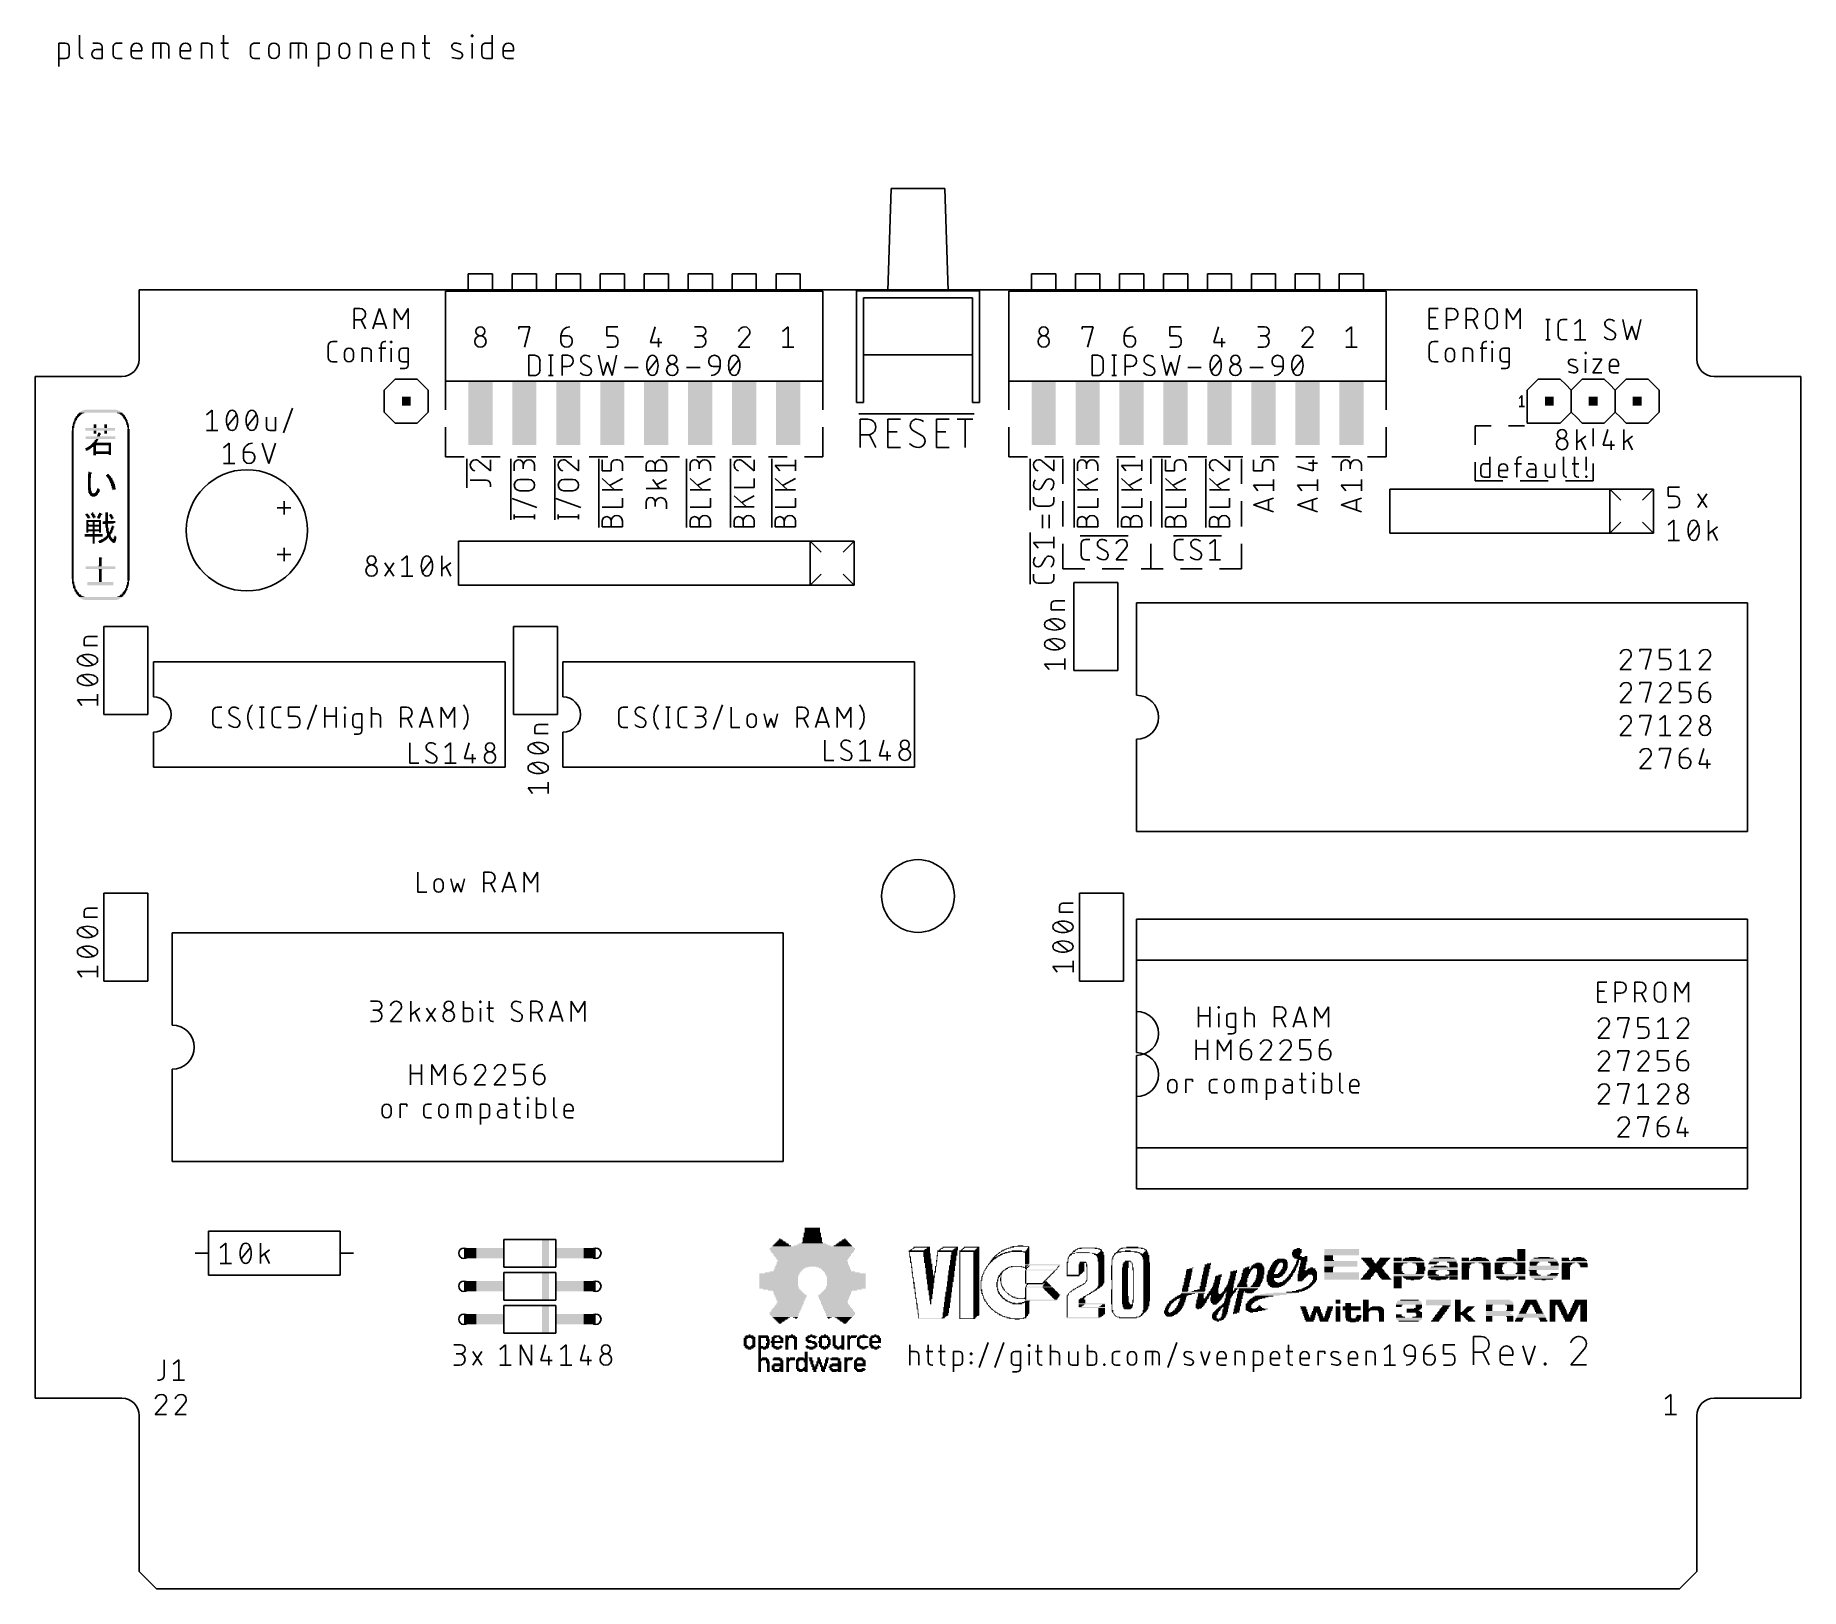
# Model space of a CAD drawing. Extents: x 0 to 102, y 0 to 90.
import ezdxf

# ---------------------------------------------------------------- set-up
doc = ezdxf.new("R2010")
doc.units = 0
for name, color, linetype in [('20', 30, 'CONTINUOUS'), ('21', 253, 'CONTINUOUS'), ('51', 253, 'CONTINUOUS')]:
    doc.layers.add(name, color=color, linetype=linetype)

# ---------------------------------------------------------------- blocks, each defined once
blk = doc.blocks.new('RECT')
blk.add_solid([(-0.5, -0.5), (0.5, -0.5), (-0.5, 0.5), (0.5, 0.5)])

msp = doc.modelspace()

# ---------------------------------------------------------------- linework, layer by layer
at = {"layer": '20'}
for p, q in [((96, 75), (6, 75)), ((6, 71), (6, 75)), ((96, 71), (96, 75)), ((0, 70), (0, 11)), ((0, 70), (5, 70)), ((102, 70), (97, 70)), ((102, 11), (102, 70)), ((5, 11), (0, 11)), ((97, 11), (102, 11)), ((6, 1), (6, 10)), ((96, 1), (96, 10)), ((6, 1), (7, 0)), ((7, 0), (95, 0)), ((95, 0), (96, 1))]:
    msp.add_line(p, q, dxfattribs=at)
msp.add_circle((51, 40), 2.1, dxfattribs=at)
for centre, start, end in [((5, 71), 270, 0), ((97, 71), 180, 270), ((5, 10), 0, 90), ((97, 10), 90, 180)]:
    msp.add_arc(centre, 1, start, end, dxfattribs=at)
at = {"layer": '21'}
for p, q in [((1.3589, 87.9102), (1.3589, 89.2564)), ((1.3589, 89.2564), (1.7328, 89.2564)), ((1.9572, 89.032), (1.9572, 88.5833)), ((2.5485, 89.7051), (2.5485, 88.5833)), ((3.632, 89.2564), (3.3329, 89.2564)), ((3.8564, 88.8824), (3.5199, 88.8824)), ((3.8564, 88.3589), (3.8564, 89.032)), ((4.5006, 88.5833), (4.5006, 89.032)), ((4.725, 89.2564), (5.0241, 89.2564)), ((5.5481, 88.5833), (5.5481, 88.9572)), ((6.1464, 88.8076), (5.5481, 88.8076)), ((6.1464, 88.9572), (6.1464, 88.8076)), ((6.813, 88.3589), (6.813, 89.2564)), ((6.813, 89.2564), (7.4861, 89.2564)), ((7.2617, 88.3589), (7.2617, 89.2564)), ((7.7105, 89.032), (7.7105, 88.3589)), ((8.3771, 88.5833), (8.3771, 88.9572)), ((8.9754, 88.8076), (8.3771, 88.8076)), ((8.9754, 88.9572), (8.9754, 88.8076)), ((9.609, 88.3589), (9.609, 89.2564)), ((9.609, 89.2564), (9.983, 89.2564)), ((10.2074, 89.032), (10.2074, 88.3589)), ((10.7198, 89.2564), (11.1685, 89.2564)), ((10.8694, 89.7051), (10.8694, 88.5833)), ((12.44, 88.5833), (12.44, 89.032)), ((12.6643, 89.2564), (12.9635, 89.2564)), ((13.4875, 88.6581), (13.4875, 88.9572)), ((14.0858, 88.9572), (14.0858, 88.6581)), ((14.7524, 88.3589), (14.7524, 89.2564)), ((14.7524, 89.2564), (15.4255, 89.2564)), ((15.2011, 88.3589), (15.2011, 89.2564)), ((15.6498, 89.032), (15.6498, 88.3589)), ((16.3706, 87.9102), (16.3706, 89.2564)), ((16.3706, 89.2564), (16.7446, 89.2564)), ((16.969, 89.032), (16.969, 88.5833)), ((17.5484, 88.6581), (17.5484, 88.9572)), ((18.1467, 88.9572), (18.1467, 88.6581)), ((18.7804, 88.3589), (18.7804, 89.2564)), ((18.7804, 89.2564), (19.1543, 89.2564)), ((19.3787, 89.032), (19.3787, 88.3589)), ((20.0123, 88.5833), (20.0123, 88.9572)), ((20.6106, 88.8076), (20.0123, 88.8076)), ((20.6106, 88.9572), (20.6106, 88.8076)), ((21.2443, 88.3589), (21.2443, 89.2564)), ((21.2443, 89.2564), (21.6182, 89.2564)), ((21.8426, 89.032), (21.8426, 88.3589)), ((22.355, 89.2564), (22.8038, 89.2564)), ((22.5046, 89.7051), (22.5046, 88.5833)), ((24.5594, 88.7328), (24.1854, 88.8824)), ((25.2019, 89.6303), (25.2019, 89.7051)), ((25.2019, 89.7051), (25.2767, 89.7051)), ((25.2767, 89.6303), (25.2019, 89.6303)), ((25.2393, 88.3589), (25.2393, 89.2564)), ((25.2767, 89.7051), (25.2767, 89.6303)), ((25.7985, 88.5833), (25.7985, 89.032)), ((26.0229, 89.2564), (26.3968, 89.2564)), ((26.3968, 89.7051), (26.3968, 88.3589)), ((27.0391, 88.5833), (27.0391, 88.9572)), ((27.6374, 88.8076), (27.0391, 88.8076)), ((27.6374, 88.9572), (27.6374, 88.8076)), ((1.7328, 88.3589), (1.3589, 88.3589)), ((3.5199, 88.3589), (3.8564, 88.3589)), ((5.0241, 88.3589), (4.725, 88.3589)), ((6.1464, 88.3589), (5.7725, 88.3589)), ((8.9754, 88.3589), (8.6014, 88.3589)), ((11.0937, 88.3589), (11.1685, 88.3589)), ((12.9635, 88.3589), (12.6643, 88.3589)), ((16.7446, 88.3589), (16.3706, 88.3589)), ((20.6106, 88.3589), (20.2367, 88.3589)), ((22.729, 88.3589), (22.8038, 88.3589)), ((26.3968, 88.3589), (26.0229, 88.3589)), ((27.6374, 88.3589), (27.2635, 88.3589)), ((49.45, 80.85), (49.25, 74.95)), ((52.55, 80.85), (49.45, 80.85)), ((52.55, 80.85), (52.75, 74.95)), ((26.4175, 75.9387), (25.0175, 75.9387)), ((25.0175, 75.9387), (25.0175, 74.9387)), ((26.4175, 74.9387), (26.4175, 75.9387)), ((28.9575, 75.9387), (27.5575, 75.9387)), ((27.5575, 75.9387), (27.5575, 74.9387)), ((28.9575, 74.9387), (28.9575, 75.9387)), ((31.4975, 75.9387), (30.0975, 75.9387)), ((30.0975, 75.9387), (30.0975, 74.9387)), ((31.4975, 74.9387), (31.4975, 75.9387)), ((34.0375, 75.9387), (32.6375, 75.9387)), ((32.6375, 75.9387), (32.6375, 74.9387)), ((34.0375, 74.9387), (34.0375, 75.9387)), ((36.5775, 75.9387), (35.1775, 75.9387)), ((35.1775, 75.9387), (35.1775, 74.9387)), ((36.5775, 74.9387), (36.5775, 75.9387)), ((39.1175, 75.9387), (37.7175, 75.9387)), ((37.7175, 75.9387), (37.7175, 74.9387)), ((39.1175, 74.9387), (39.1175, 75.9387)), ((41.6575, 75.9387), (40.2575, 75.9387)), ((40.2575, 75.9387), (40.2575, 74.9387)), ((41.6575, 74.9387), (41.6575, 75.9387)), ((44.1975, 75.9387), (42.7975, 75.9387)), ((42.7975, 75.9387), (42.7975, 74.9387)), ((44.1975, 74.9387), (44.1975, 75.9387)), ((58.9612, 75.9387), (57.5613, 75.9387)), ((57.5613, 75.9387), (57.5613, 74.9387)), ((58.9612, 74.9387), (58.9612, 75.9387)), ((61.5013, 75.9387), (60.1013, 75.9387)), ((60.1013, 75.9387), (60.1013, 74.9387)), ((61.5013, 74.9387), (61.5013, 75.9387)), ((64.0413, 75.9387), (62.6413, 75.9387)), ((62.6413, 75.9387), (62.6413, 74.9387)), ((64.0413, 74.9387), (64.0413, 75.9387)), ((66.5812, 75.9387), (65.1813, 75.9387)), ((65.1813, 75.9387), (65.1813, 74.9387)), ((66.5812, 74.9387), (66.5812, 75.9387)), ((69.1213, 75.9387), (67.7212, 75.9387)), ((67.7212, 75.9387), (67.7212, 74.9387)), ((69.1213, 74.9387), (69.1213, 75.9387)), ((71.6613, 75.9387), (70.2613, 75.9387)), ((70.2613, 75.9387), (70.2613, 74.9387)), ((71.6613, 74.9387), (71.6613, 75.9387)), ((74.2013, 75.9387), (72.8013, 75.9387)), ((72.8013, 75.9387), (72.8013, 74.9387)), ((74.2013, 74.9387), (74.2013, 75.9387)), ((76.7413, 75.9387), (75.3413, 75.9387)), ((75.3413, 75.9387), (75.3413, 74.9387)), ((76.7413, 74.9387), (76.7413, 75.9387)), ((42.7975, 74.9387), (23.7075, 74.9387)), ((23.7075, 74.9387), (23.7075, 69.7687)), ((44.1975, 74.9387), (42.7975, 74.9387)), ((45.5075, 74.9387), (44.1975, 74.9387)), ((45.5075, 69.7687), (45.5075, 74.9387)), ((49.25, 74.95), (47.45, 74.95)), ((47.45, 74.95), (47.45, 71.1)), ((47.85, 71.25), (47.85, 74.55)), ((47.85, 74.55), (54.15, 74.55)), ((52.75, 74.95), (49.25, 74.95)), ((54.55, 74.95), (52.75, 74.95)), ((54.15, 74.55), (54.15, 71.25)), ((54.55, 71.1), (54.55, 74.95)), ((75.3413, 74.9387), (56.2513, 74.9387)), ((56.2513, 74.9387), (56.2513, 69.7687)), ((76.7413, 74.9387), (75.3413, 74.9387)), ((78.0513, 74.9387), (76.7413, 74.9387)), ((78.0513, 69.7687), (78.0513, 74.9387)), ((18.4322, 72.7583), (18.4322, 73.9267)), ((18.4322, 73.9267), (18.7568, 73.9267)), ((19.503, 72.7583), (19.8924, 73.9267)), ((19.8924, 73.9267), (20.2819, 72.7583)), ((20.7603, 72.7583), (20.7603, 73.9267)), ((20.7603, 73.9267), (21.1497, 73.2776)), ((21.1497, 73.2776), (21.5392, 73.9267)), ((21.5392, 73.9267), (21.5392, 72.7583)), ((80.5371, 72.7583), (80.5371, 73.9267)), ((80.5371, 73.9267), (81.0563, 73.9267)), ((81.5423, 72.7583), (81.5423, 73.9267)), ((81.5423, 73.9267), (81.8669, 73.9267)), ((82.6758, 72.7583), (82.6758, 73.9267)), ((82.6758, 73.9267), (83.0003, 73.9267)), ((83.8114, 73.0829), (83.8114, 73.6021)), ((84.4605, 73.6021), (84.4605, 73.0829)), ((85.0038, 72.7583), (85.0038, 73.9267)), ((85.0038, 73.9267), (85.3932, 73.2776)), ((85.3932, 73.2776), (85.7827, 73.9267)), ((85.7827, 73.9267), (85.7827, 72.7583)), ((18.7568, 73.2776), (18.4322, 73.2776)), ((19.0814, 72.7583), (18.8217, 73.2776)), ((20.1845, 73.0504), (19.6003, 73.0504)), ((27.9329, 72.7381), (27.9329, 72.868)), ((27.9329, 72.868), (28.5821, 72.868)), ((28.5821, 72.868), (28.2575, 71.6996)), ((33.0129, 72.3487), (33.0129, 72.868)), ((33.0129, 72.868), (33.6621, 72.868)), ((35.8126, 72.868), (35.5529, 71.9592)), ((38.0929, 72.868), (38.4824, 72.868)), ((43.1729, 72.6083), (43.4975, 72.868)), ((43.4975, 72.868), (43.4975, 71.6996)), ((60.4767, 72.7381), (60.4767, 72.868)), ((60.4767, 72.868), (61.1258, 72.868)), ((61.1258, 72.868), (60.8012, 71.6996)), ((65.5567, 72.3487), (65.5567, 72.868)), ((65.5567, 72.868), (66.2058, 72.868)), ((68.3563, 72.868), (68.0967, 71.9592)), ((70.6367, 72.868), (71.0262, 72.868)), ((75.7167, 72.6083), (76.0412, 72.868)), ((76.0412, 72.868), (76.0412, 71.6996)), ((80.5371, 73.4074), (80.9265, 73.4074)), ((81.0563, 72.7583), (80.5371, 72.7583)), ((81.8669, 73.2776), (81.5423, 73.2776)), ((83.0003, 73.2776), (82.6758, 73.2776)), ((83.3249, 72.7583), (83.0652, 73.2776)), ((87.2674, 73.2917), (87.527, 73.2917)), ((87.3972, 73.2917), (87.3972, 72.1233)), ((87.9837, 72.3829), (87.9837, 73.0321)), ((88.2433, 73.2917), (88.503, 73.2917)), ((88.9395, 73.0321), (89.2641, 73.2917)), ((89.2641, 73.2917), (89.2641, 72.1233)), ((91.1733, 72.6101), (90.8163, 72.8049)), ((91.7166, 73.2917), (91.9762, 72.1233)), ((91.9762, 72.1233), (92.2359, 72.9022)), ((92.2359, 72.9022), (92.4955, 72.1233)), ((92.4955, 72.1233), (92.7552, 73.2917)), ((16.919, 71.1129), (16.919, 71.7621)), ((17.1786, 72.0217), (17.4383, 72.0217)), ((18.8922, 70.8533), (18.8922, 71.6322)), ((18.8922, 71.6322), (19.2168, 71.6322)), ((19.4115, 71.4375), (19.4115, 70.8533)), ((19.8537, 71.6322), (20.2432, 71.6322)), ((19.9836, 70.8533), (19.9836, 71.827)), ((20.1783, 72.0217), (20.2432, 72.0217)), ((20.5291, 71.9568), (20.5291, 72.0217)), ((20.5291, 72.0217), (20.594, 72.0217)), ((20.594, 71.9568), (20.5291, 71.9568)), ((20.5615, 70.8533), (20.5615, 71.6322)), ((20.594, 72.0217), (20.594, 71.9568)), ((21.0199, 71.048), (21.0199, 71.4375)), ((21.2146, 71.6322), (21.5392, 71.6322)), ((21.5392, 71.6322), (21.5392, 70.6586)), ((30.3729, 72.3487), (30.7624, 72.3487)), ((30.3729, 72.0241), (30.3729, 72.3487)), ((31.0221, 72.089), (31.0221, 72.0241)), ((33.4024, 72.3487), (33.0129, 72.3487)), ((33.0129, 71.6996), (33.4024, 71.6996)), ((33.6621, 71.9592), (33.6621, 72.089)), ((35.5529, 71.9592), (36.2021, 71.9592)), ((36.0073, 72.2188), (36.0073, 71.6996)), ((38.0929, 71.6996), (38.4175, 71.6996)), ((38.4824, 72.3487), (38.2228, 72.3487)), ((41.1847, 72.3487), (40.6329, 71.6996)), ((40.6329, 71.6996), (41.2821, 71.6996)), ((43.1729, 71.6996), (43.8221, 71.6996)), ((62.9167, 72.3487), (63.3062, 72.3487)), ((62.9167, 72.0241), (62.9167, 72.3487)), ((63.5658, 72.089), (63.5658, 72.0241)), ((65.9462, 72.3487), (65.5567, 72.3487)), ((65.5567, 71.6996), (65.9462, 71.6996)), ((66.2058, 71.9592), (66.2058, 72.089)), ((68.0967, 71.9592), (68.7458, 71.9592)), ((68.5511, 72.2188), (68.5511, 71.6996)), ((70.6367, 71.6996), (70.9612, 71.6996)), ((71.0262, 72.3487), (70.7665, 72.3487)), ((73.7284, 72.3487), (73.1767, 71.6996)), ((73.1767, 71.6996), (73.8258, 71.6996)), ((75.7167, 71.6996), (76.3658, 71.6996)), ((80.5371, 71.1129), (80.5371, 71.7621)), ((80.7967, 72.0217), (81.0563, 72.0217)), ((82.5103, 70.8533), (82.5103, 71.6322)), ((82.5103, 71.6322), (82.8348, 71.6322)), ((83.0296, 71.4375), (83.0296, 70.8533)), ((83.4718, 71.6322), (83.8613, 71.6322)), ((83.6016, 70.8533), (83.6016, 71.827)), ((83.7964, 72.0217), (83.8613, 72.0217)), ((84.1472, 71.9568), (84.1472, 72.0217)), ((84.1472, 72.0217), (84.2121, 72.0217)), ((84.2121, 71.9568), (84.1472, 71.9568)), ((84.1796, 70.8533), (84.1796, 71.6322)), ((84.2121, 72.0217), (84.2121, 71.9568)), ((84.638, 71.048), (84.638, 71.4375)), ((84.8327, 71.6322), (85.1573, 71.6322)), ((85.1573, 71.6322), (85.1573, 70.6586)), ((87.2674, 72.1233), (87.527, 72.1233)), ((88.503, 72.1233), (88.2433, 72.1233)), ((88.9395, 72.1233), (89.5886, 72.1233)), ((17.4383, 70.8533), (17.1786, 70.8533)), ((17.8635, 71.1129), (17.8635, 71.3726)), ((18.3828, 71.3726), (18.3828, 71.1129)), ((21.3445, 70.4638), (21.0848, 70.4638)), ((21.5392, 70.8533), (21.2146, 70.8533)), ((47.85, 71.05), (47.85, 71.25)), ((54.15, 71.25), (47.85, 71.25)), ((54.15, 71.25), (54.15, 71.05)), ((81.0563, 70.8533), (80.7967, 70.8533)), ((81.4816, 71.1129), (81.4816, 71.3726)), ((82.0009, 71.3726), (82.0009, 71.1129)), ((84.9625, 70.4638), (84.7029, 70.4638)), ((85.1573, 70.8533), (84.8327, 70.8533)), ((89.0087, 70.5429), (88.6841, 70.6727)), ((89.5378, 71.3218), (89.5378, 71.3867)), ((89.5378, 71.3867), (89.6027, 71.3867)), ((89.6027, 71.3218), (89.5378, 71.3218)), ((89.5703, 70.2183), (89.5703, 70.9972)), ((89.6027, 71.3867), (89.6027, 71.3218)), ((89.9964, 70.9972), (90.5157, 70.9972)), ((90.5157, 70.9972), (89.9964, 70.2183)), ((90.9489, 70.413), (90.9489, 70.7376)), ((91.4682, 70.6078), (90.9489, 70.6078)), ((91.4682, 70.7376), (91.4682, 70.6078)), ((20.7963, 69.85), (20.1613, 69.215)), ((20.7963, 69.85), (22.0663, 69.85)), ((22.0663, 69.85), (22.7013, 69.215)), ((23.7075, 69.7687), (23.7075, 69.7388)), ((23.7075, 68.0688), (23.7075, 69.7687)), ((23.7075, 69.7388), (45.5075, 69.7388)), ((45.5075, 69.7388), (45.5075, 69.7687)), ((45.5075, 69.7687), (45.5075, 68.0688)), ((56.2513, 69.7687), (56.2513, 69.7388)), ((56.2513, 68.0688), (56.2513, 69.7687)), ((56.2513, 69.7388), (78.0513, 69.7388)), ((78.0513, 69.7388), (78.0513, 69.7687)), ((78.0513, 69.7687), (78.0513, 68.0688)), ((86.8363, 69.85), (86.2013, 69.215)), ((86.8363, 69.85), (88.1063, 69.85)), ((88.1063, 69.85), (88.4237, 69.5325)), ((89.0588, 69.5325), (89.3762, 69.85)), ((89.3762, 69.85), (90.6463, 69.85)), ((89.3762, 69.85), (90.6463, 69.85)), ((89.9964, 70.2183), (90.5157, 70.2183)), ((90.6463, 69.85), (90.9638, 69.5325)), ((91.4682, 70.2183), (91.1437, 70.2183)), ((91.5988, 69.5325), (91.9163, 69.85)), ((91.9163, 69.85), (93.1863, 69.85)), ((93.1863, 69.85), (93.8213, 69.215)), ((20.1613, 69.215), (20.1613, 67.945)), ((22.7013, 69.215), (22.7013, 67.945)), ((47.45, 68.9), (47.45, 68.5)), ((47.45, 68.5), (47.85, 68.5)), ((47.85, 68.5), (47.85, 68.95)), ((54.15, 68.95), (54.15, 68.5)), ((54.15, 68.5), (54.55, 68.5)), ((54.55, 68.5), (54.55, 68.9)), ((85.725, 68.7388), (85.8838, 68.8975)), ((85.8838, 68.8975), (85.8838, 68.2625)), ((86.2013, 69.215), (86.2013, 67.945)), ((93.8213, 69.215), (93.8213, 67.945)), ((9.8997, 67.7933), (10.2242, 68.053)), ((10.2242, 68.053), (10.2242, 66.8846)), ((11.1076, 67.1442), (11.6269, 67.7933)), ((12.2506, 67.1442), (12.7698, 67.7933)), ((13.3555, 67.6635), (13.3555, 67.0793)), ((13.8747, 66.8846), (13.8747, 67.6635)), ((14.3461, 66.7547), (14.8653, 68.1828)), ((20.1613, 67.945), (20.7963, 67.31)), ((22.7013, 67.945), (22.0663, 67.31)), ((47.5757, 67.8411), (54.2493, 67.8411)), ((47.6519, 65.9107), (47.6519, 67.5363)), ((47.6519, 67.5363), (48.1035, 67.5363)), ((49.261, 65.9107), (49.261, 67.5363)), ((49.261, 67.5363), (49.9834, 67.5363)), ((52.0746, 65.9107), (52.0746, 67.5363)), ((52.0746, 67.5363), (52.7971, 67.5363)), ((53.27, 67.5363), (54.1731, 67.5363)), ((53.7215, 65.9107), (53.7215, 67.5363)), ((85.725, 68.2625), (86.0425, 68.2625)), ((86.2013, 67.945), (86.2013, 67.31)), ((88.4237, 67.6275), (88.1063, 67.31)), ((89.3762, 67.31), (89.0588, 67.6275)), ((90.9638, 67.6275), (90.6463, 67.31)), ((91.9163, 67.31), (91.5988, 67.6275)), ((93.8213, 67.945), (93.1863, 67.31)), ((9.8997, 66.8846), (10.5488, 66.8846)), ((13.5502, 66.8846), (13.8747, 66.8846)), ((22.0663, 67.31), (20.7963, 67.31)), ((23.7075, 65.3688), (23.7075, 67.0688)), ((45.5075, 67.0688), (45.5075, 65.3688)), ((48.1035, 66.6332), (47.6519, 66.6332)), ((48.555, 65.9107), (48.1938, 66.6332)), ((49.261, 66.8138), (49.8028, 66.8138)), ((51.231, 66.588), (50.7342, 66.859)), ((52.0746, 66.8138), (52.6164, 66.8138)), ((56.2513, 65.3688), (56.2513, 67.0688)), ((78.0513, 67.0688), (78.0513, 65.3688)), ((83.185, 66.0637), (83.185, 67.1513)), ((83.185, 67.1513), (84.1138, 67.1513)), ((85.1138, 67.1513), (86.0425, 67.1513)), ((88.1063, 67.31), (86.2013, 67.31)), ((89.0733, 65.7733), (89.0733, 66.9417)), ((89.5926, 66.5522), (89.0733, 66.1628)), ((89.5926, 65.7733), (89.3005, 66.325)), ((90.6463, 67.31), (89.3762, 67.31)), ((90.0113, 66.9925), (90.0113, 65.9844)), ((90.8483, 66.9417), (90.5887, 66.0329)), ((91.772, 65.7733), (91.772, 66.9417)), ((92.2913, 66.5522), (91.772, 66.1628)), ((93.1863, 67.31), (91.9163, 67.31)), ((92.2913, 65.7733), (91.9992, 66.325)), ((10.8825, 65.8883), (11.207, 66.148)), ((11.207, 66.148), (11.207, 64.9796)), ((12.0255, 65.6287), (12.415, 65.6287)), ((12.0255, 65.3041), (12.0255, 65.6287)), ((12.6746, 65.369), (12.6746, 65.3041)), ((13.1036, 66.148), (13.493, 64.9796)), ((13.493, 64.9796), (13.8825, 66.148)), ((24.7802, 65.3688), (23.7075, 65.3688)), ((26.853, 65.3688), (25.7802, 65.3688)), ((28.9257, 65.3688), (27.853, 65.3688)), ((30.9984, 65.3688), (29.9257, 65.3688)), ((33.0711, 65.3688), (31.9984, 65.3688)), ((35.1439, 65.3688), (34.0711, 65.3688)), ((37.2166, 65.3688), (36.1439, 65.3688)), ((39.2893, 65.3688), (38.2166, 65.3688)), ((41.362, 65.3688), (40.2893, 65.3688)), ((43.4348, 65.3688), (42.362, 65.3688)), ((45.5075, 65.3688), (44.4348, 65.3688)), ((49.9834, 65.9107), (49.261, 65.9107)), ((52.7971, 65.9107), (52.0746, 65.9107)), ((57.324, 65.3688), (56.2513, 65.3688)), ((59.3967, 65.3688), (58.324, 65.3688)), ((61.4694, 65.3688), (60.3967, 65.3688)), ((63.5422, 65.3688), (62.4694, 65.3688)), ((65.6149, 65.3688), (64.5422, 65.3688)), ((67.6876, 65.3688), (66.6149, 65.3688)), ((69.7603, 65.3688), (68.6876, 65.3688)), ((71.8331, 65.3688), (70.7603, 65.3688)), ((73.9058, 65.3688), (72.8331, 65.3688)), ((75.9785, 65.3688), (74.9058, 65.3688)), ((78.0513, 65.3688), (76.9785, 65.3688)), ((84.035, 65.3542), (84.035, 64.1858)), ((85.7982, 65.3542), (85.8632, 65.3542)), ((88.299, 65.3542), (88.299, 64.3805)), ((88.9267, 65.3542), (88.9267, 64.3805)), ((89.6105, 64.5753), (89.6105, 65.3542)), ((90.5887, 66.0329), (91.2378, 66.0329)), ((91.0431, 66.2926), (91.0431, 65.7733)), ((10.8825, 64.9796), (11.5316, 64.9796)), ((24.9301, 63.5787), (24.9301, 65.2463)), ((25.6526, 65.0981), (26.3017, 64.5463)), ((26.3017, 64.5463), (26.3017, 65.1955)), ((27.4701, 61.7185), (27.4701, 65.2463)), ((27.6733, 64.5463), (27.6733, 64.9358)), ((28.1926, 64.9358), (28.1926, 64.6762)), ((28.8417, 64.5463), (28.8417, 64.8709)), ((30.0101, 61.7185), (30.0101, 65.2463)), ((30.7326, 65.0981), (31.3817, 64.5463)), ((31.3817, 64.5463), (31.3817, 65.1955)), ((32.5501, 61.274), (32.5501, 65.2463)), ((32.7533, 64.5463), (32.7533, 65.1955)), ((33.2726, 64.5463), (32.7533, 64.5463)), ((33.2726, 64.9358), (33.2726, 64.5463)), ((33.6621, 65.1955), (33.5322, 65.1955)), ((33.9217, 64.5463), (33.9217, 64.9358)), ((35.2933, 64.5463), (35.2933, 64.8709)), ((36.4617, 64.5463), (35.2933, 64.5463)), ((35.8126, 64.5463), (35.8126, 64.8709)), ((36.4617, 64.8709), (36.4617, 64.5463)), ((37.6301, 61.274), (37.6301, 65.2463)), ((37.8333, 64.5463), (37.8333, 64.9358)), ((38.3526, 64.9358), (38.3526, 64.6762)), ((39.0017, 64.5463), (39.0017, 64.8709)), ((40.1701, 61.274), (40.1701, 65.2463)), ((40.8926, 65.0981), (41.5417, 64.5463)), ((41.5417, 64.5463), (41.5417, 65.1955)), ((42.5513, 61.274), (42.5513, 65.2463)), ((43.0142, 64.5463), (42.7546, 64.8709)), ((42.7546, 64.8709), (43.923, 64.8709)), ((43.923, 64.5463), (43.923, 65.1955)), ((57.4739, 62.2801), (57.4739, 65.2463)), ((58.1963, 65.0981), (58.8454, 64.5463)), ((58.8454, 64.5463), (58.8454, 65.1955)), ((59.3725, 65.2463), (59.3725, 63.7963)), ((60.0139, 61.274), (60.0139, 65.2463)), ((60.2171, 64.5463), (60.2171, 64.9358)), ((60.7363, 64.9358), (60.7363, 64.6762)), ((61.3855, 64.5463), (61.3855, 64.8709)), ((62.5539, 61.274), (62.5539, 65.2463)), ((63.0167, 64.5463), (62.757, 64.8709)), ((62.757, 64.8709), (63.9255, 64.8709)), ((63.9255, 64.5463), (63.9255, 65.1955)), ((64.4525, 65.2463), (64.4525, 63.7963)), ((65.0939, 61.274), (65.0939, 65.2463)), ((65.297, 64.5463), (65.297, 65.1955)), ((65.8163, 64.5463), (65.297, 64.5463)), ((65.8163, 64.9358), (65.8163, 64.5463)), ((66.2058, 65.1955), (66.076, 65.1955)), ((66.4655, 64.5463), (66.4655, 64.9358)), ((67.6339, 61.274), (67.6339, 65.2463)), ((68.3563, 65.0981), (69.0055, 64.5463)), ((69.0055, 64.5463), (69.0055, 65.1955)), ((69.6912, 65.2463), (69.6912, 63.7963)), ((70.377, 64.5463), (70.377, 65.1955)), ((70.8963, 64.5463), (70.377, 64.5463)), ((70.8963, 64.9358), (70.8963, 64.5463)), ((71.2858, 65.1955), (71.156, 65.1955)), ((71.5455, 64.5463), (71.5455, 64.9358)), ((72.9171, 64.806), (73.8258, 64.5463)), ((73.5662, 65.0007), (74.0855, 65.0007)), ((73.8258, 64.5463), (73.8258, 65.1955)), ((75.4571, 64.5463), (75.4571, 64.9358)), ((75.9763, 64.9358), (75.9763, 64.6762)), ((76.6255, 64.5463), (76.6255, 64.8709)), ((83.185, 63.9763), (83.185, 65.0637)), ((83.5157, 64.3805), (83.5157, 64.77)), ((83.7104, 64.9647), (84.035, 64.9647)), ((84.5503, 64.3805), (84.5503, 64.7051)), ((85.0696, 64.5753), (84.5503, 64.5753)), ((85.0696, 64.7051), (85.0696, 64.5753)), ((85.4737, 64.9647), (85.8632, 64.9647)), ((85.6035, 64.1858), (85.6035, 65.1595)), ((86.5072, 64.9647), (86.2476, 64.9647)), ((86.702, 64.6402), (86.4099, 64.6402)), ((86.702, 64.1858), (86.702, 64.77)), ((87.2554, 64.9647), (87.2554, 64.3805)), ((87.7746, 64.1858), (87.7746, 64.9647)), ((88.7969, 64.9647), (89.1864, 64.9647)), ((90.0113, 64.9844), (90.0113, 63.9763)), ((25.1333, 64.019), (26.0421, 64.019)), ((26.3017, 63.7594), (26.3017, 63.6295)), ((27.9979, 64.0525), (28.5171, 64.0525)), ((28.5171, 63.4033), (27.9979, 63.4033)), ((30.5379, 64.0525), (31.0571, 64.0525)), ((31.0571, 63.4033), (30.5379, 63.4033)), ((32.7533, 64.1075), (33.4673, 63.4584)), ((33.9217, 63.4584), (32.7533, 63.4584)), ((33.9217, 64.1075), (33.2077, 63.718)), ((36.4617, 63.5411), (35.2933, 63.5411)), ((35.6828, 64.0604), (36.0722, 63.5411)), ((36.4617, 64.0604), (35.91, 63.7683)), ((37.8333, 64.1075), (38.5473, 63.4584)), ((39.0017, 63.4584), (37.8333, 63.4584)), ((39.0017, 64.1075), (38.2877, 63.718)), ((40.3733, 63.5961), (41.5417, 63.5961)), ((41.5417, 63.5961), (41.5417, 64.1154)), ((42.7546, 64.1075), (43.4686, 63.4584)), ((43.923, 63.4584), (42.7546, 63.4584)), ((43.923, 64.1075), (43.2089, 63.718)), ((58.3586, 63.9607), (58.1639, 63.6037)), ((60.2171, 64.1075), (60.9311, 63.4584)), ((61.3855, 63.4584), (60.2171, 63.4584)), ((61.3855, 64.1075), (60.6714, 63.718)), ((62.757, 64.1075), (63.4711, 63.4584)), ((63.9255, 63.4584), (62.757, 63.4584)), ((63.9255, 64.1075), (63.2114, 63.718)), ((65.297, 64.1075), (66.0111, 63.4584)), ((66.4655, 63.4584), (65.297, 63.4584)), ((66.4655, 64.1075), (65.7514, 63.718)), ((67.8371, 64.1075), (68.5511, 63.4584)), ((69.0055, 63.4584), (67.8371, 63.4584)), ((69.0055, 64.1075), (68.2914, 63.718)), ((70.6367, 63.4033), (70.377, 63.7279)), ((70.377, 63.7279), (71.5455, 63.7279)), ((71.5455, 63.4033), (71.5455, 64.0525)), ((73.1767, 63.4033), (72.9171, 63.7279)), ((72.9171, 63.7279), (74.0855, 63.7279)), ((74.0855, 63.4033), (74.0855, 64.0525)), ((75.7167, 63.4033), (75.4571, 63.7279)), ((75.4571, 63.7279), (76.6255, 63.7279)), ((76.6255, 63.4033), (76.6255, 64.0525)), ((78.2638, 63.5), (78.2638, 60.96)), ((90.9638, 63.5), (78.2638, 63.5)), ((84.7938, 63.9763), (83.185, 63.9763)), ((84.035, 64.1858), (83.7104, 64.1858)), ((85.0696, 64.1858), (84.745, 64.1858)), ((87.4025, 63.9763), (85.7938, 63.9763)), ((86.4099, 64.1858), (86.702, 64.1858)), ((87.4501, 64.1858), (87.7746, 64.1858)), ((90.0113, 63.9763), (88.4025, 63.9763)), ((89.1215, 64.1858), (89.1864, 64.1858)), ((89.578, 64.1858), (89.578, 64.2507)), ((89.578, 64.2507), (89.6429, 64.2507)), ((89.6429, 64.1858), (89.578, 64.1858)), ((89.6429, 64.2507), (89.6429, 64.1858)), ((90.9638, 63.5), (91.5988, 62.865)), ((93.5038, 63.5), (90.9638, 63.5)), ((90.9638, 60.96), (90.9638, 63.5)), ((93.5038, 63.5), (92.8688, 62.865)), ((93.5038, 60.96), (93.5038, 63.5)), ((94.3483, 63.0887), (94.3483, 63.608)), ((94.3483, 63.608), (94.9974, 63.608)), ((13.9816, 62.4177), (14.7606, 62.4177)), ((14.3711, 62.0283), (14.3711, 62.8072)), ((28.9715, 62.4396), (27.5435, 62.9588)), ((31.5115, 62.4396), (30.0835, 62.9588)), ((32.7533, 62.4531), (33.9217, 62.4531)), ((33.9217, 62.4531), (33.9217, 62.9724)), ((35.2933, 62.3577), (35.2933, 62.7472)), ((35.8126, 62.7472), (35.8126, 62.4875)), ((36.4617, 62.3577), (36.4617, 62.6823)), ((37.8333, 62.4531), (39.0017, 62.4531)), ((39.0017, 62.4531), (39.0017, 62.9724)), ((40.3733, 63.1169), (41.0873, 62.4678)), ((41.5417, 62.4678), (40.3733, 62.4678)), ((41.5417, 63.1169), (40.8277, 62.7274)), ((42.7546, 62.4531), (43.923, 62.4531)), ((43.923, 62.4531), (43.923, 62.9724)), ((57.6771, 62.7834), (57.6771, 63.043)), ((58.5858, 62.5237), (57.9367, 62.5237)), ((58.8454, 63.043), (58.8454, 62.7834)), ((59.3725, 62.7963), (59.3725, 61.3463)), ((60.2171, 62.4531), (61.3855, 62.4531)), ((61.3855, 62.4531), (61.3855, 62.9724)), ((62.757, 62.4531), (63.9255, 62.4531)), ((63.9255, 62.4531), (63.9255, 62.9724)), ((64.4525, 62.7963), (64.4525, 61.3463)), ((65.297, 62.4531), (66.4655, 62.4531)), ((66.4655, 62.4531), (66.4655, 62.9724)), ((67.8371, 62.4531), (69.0055, 62.4531)), ((69.0055, 62.4531), (69.0055, 62.9724)), ((69.6912, 62.7963), (69.6912, 61.3463)), ((70.377, 62.5849), (71.5455, 62.9744)), ((71.5455, 62.1954), (70.377, 62.5849)), ((71.2533, 62.877), (71.2533, 62.2928)), ((72.9171, 62.5849), (74.0855, 62.9744)), ((74.0855, 62.1954), (72.9171, 62.5849)), ((73.7934, 62.877), (73.7934, 62.2928)), ((75.4571, 62.5849), (76.6255, 62.9744)), ((76.6255, 62.1954), (75.4571, 62.5849)), ((76.3334, 62.877), (76.3334, 62.2928)), ((94.7378, 63.0887), (94.3483, 63.0887)), ((94.3483, 62.4396), (94.7378, 62.4396)), ((94.9974, 62.6992), (94.9974, 62.829)), ((96.0515, 62.4396), (96.5708, 63.2185)), ((96.0515, 63.2185), (96.5708, 62.4396)), ((27.6733, 61.7693), (27.6733, 62.0289)), ((27.6733, 61.8991), (28.8417, 61.8991)), ((28.8417, 61.7693), (28.8417, 62.0289)), ((30.2133, 61.7693), (30.2133, 62.0289)), ((30.2133, 61.8991), (31.3817, 61.8991)), ((31.3817, 61.7693), (31.3817, 62.0289)), ((32.7533, 61.3248), (32.7533, 61.6493)), ((33.9217, 61.3248), (32.7533, 61.3248)), ((33.2726, 61.3248), (33.2726, 61.6493)), ((33.9217, 61.6493), (33.9217, 61.3248)), ((37.8333, 61.3248), (37.8333, 61.6493)), ((39.0017, 61.3248), (37.8333, 61.3248)), ((38.3526, 61.3248), (38.3526, 61.6493)), ((39.0017, 61.6493), (39.0017, 61.3248)), ((40.3733, 61.3248), (40.3733, 61.6493)), ((41.5417, 61.3248), (40.3733, 61.3248)), ((40.8926, 61.3248), (40.8926, 61.6493)), ((41.5417, 61.6493), (41.5417, 61.3248)), ((42.7546, 61.3248), (42.7546, 61.6493)), ((43.923, 61.3248), (42.7546, 61.3248)), ((43.2738, 61.3248), (43.2738, 61.6493)), ((43.923, 61.6493), (43.923, 61.3248)), ((58.1963, 61.2429), (58.1963, 62.0219)), ((58.5858, 61.2429), (58.5858, 62.0219)), ((60.2171, 61.3248), (60.2171, 61.6493)), ((61.3855, 61.3248), (60.2171, 61.3248)), ((60.7363, 61.3248), (60.7363, 61.6493)), ((61.3855, 61.6493), (61.3855, 61.3248)), ((62.757, 61.3248), (62.757, 61.6493)), ((63.9255, 61.3248), (62.757, 61.3248)), ((63.2763, 61.3248), (63.2763, 61.6493)), ((63.9255, 61.6493), (63.9255, 61.3248)), ((65.297, 61.3248), (65.297, 61.6493)), ((66.4655, 61.3248), (65.297, 61.3248)), ((65.8163, 61.3248), (65.8163, 61.6493)), ((66.4655, 61.6493), (66.4655, 61.3248)), ((67.8371, 61.3248), (67.8371, 61.6493)), ((69.0055, 61.3248), (67.8371, 61.3248)), ((68.3563, 61.3248), (68.3563, 61.6493)), ((69.0055, 61.6493), (69.0055, 61.3248)), ((90.9638, 60.96), (91.5988, 61.595)), ((93.5038, 60.96), (92.8688, 61.595)), ((94.3483, 61.4433), (94.6729, 61.703)), ((94.6729, 61.703), (94.6729, 60.5346)), ((95.5562, 60.7942), (96.0755, 61.4433)), ((96.6747, 60.5346), (96.6747, 61.703)), ((97.1939, 61.3135), (96.6747, 60.924)), ((24.4475, 60.4838), (24.4475, 57.9438)), ((44.7675, 60.4838), (24.4475, 60.4838)), ((44.7675, 60.4838), (45.4025, 59.8488)), ((47.3075, 60.4838), (44.7675, 60.4838)), ((44.7675, 57.9438), (44.7675, 60.4838)), ((47.3075, 60.4838), (46.6725, 59.8488)), ((47.3075, 57.9438), (47.3075, 60.4838)), ((57.4739, 58.0152), (57.4739, 60.9847)), ((57.9367, 60.0886), (57.6771, 60.4132)), ((57.6771, 60.4132), (58.8454, 60.4132)), ((58.8454, 60.0886), (58.8454, 60.7378)), ((59.3725, 60.3463), (59.3725, 58.8963)), ((60.3671, 60.7949), (63.1404, 60.7949)), ((60.4179, 59.6829), (60.4179, 60.3321)), ((60.6775, 60.5917), (60.9372, 60.5917)), ((64.4525, 60.3463), (64.4525, 58.8963)), ((65.7646, 60.7949), (68.5379, 60.7949)), ((65.8154, 59.6829), (65.8154, 60.3321)), ((66.075, 60.5917), (66.3347, 60.5917)), ((67.838, 60.3321), (68.1626, 60.5917)), ((68.1626, 60.5917), (68.1626, 59.4233)), ((69.6912, 60.3463), (69.6912, 58.8963)), ((78.2638, 60.96), (90.9638, 60.96)), ((90.9638, 60.96), (93.5038, 60.96)), ((94.3483, 60.5346), (94.9974, 60.5346)), ((97.1939, 60.5346), (96.9018, 61.0863)), ((13.9815, 59.7189), (14.7605, 59.7189)), ((14.371, 59.3295), (14.371, 60.1084)), ((20.1944, 58.4708), (20.7137, 59.2497)), ((20.1944, 59.2497), (20.7137, 58.4708)), ((21.1582, 59.3796), (21.4827, 59.6392)), ((21.4827, 59.6392), (21.4827, 58.4708)), ((22.3661, 58.7304), (22.8854, 59.3796)), ((23.4846, 58.4708), (23.4846, 59.6392)), ((24.0038, 59.2497), (23.4846, 58.8603)), ((58.3586, 59.503), (58.1639, 59.146)), ((60.9372, 59.4233), (60.6775, 59.4233)), ((61.8549, 59.9101), (61.4979, 60.1049)), ((62.9922, 60.0724), (62.4405, 59.4233)), ((62.4405, 59.4233), (63.0896, 59.4233)), ((66.3347, 59.4233), (66.075, 59.4233)), ((67.2524, 59.9101), (66.8954, 60.1049)), ((67.838, 59.4233), (68.4871, 59.4233)), ((21.1582, 58.4708), (21.8073, 58.4708)), ((24.0038, 58.4708), (23.7117, 59.0225)), ((44.7675, 57.9438), (45.4025, 58.5787)), ((47.3075, 57.9438), (46.6725, 58.5787)), ((57.6771, 58.3257), (57.6771, 58.5853)), ((58.8454, 58.5853), (58.8454, 58.3257)), ((59.3725, 58.8963), (60.6363, 58.8963)), ((61.6363, 58.8963), (62.9, 58.8963)), ((63.9, 58.8963), (65.1638, 58.8963)), ((66.1638, 58.8963), (67.4275, 58.8963)), ((68.4275, 58.8963), (69.6912, 58.8963)), ((24.4475, 57.9438), (44.7675, 57.9438)), ((44.7675, 57.9438), (47.3075, 57.9438)), ((58.5858, 58.066), (57.9367, 58.066)), ((60.0075, 53.0225), (60.0075, 58.1025)), ((62.5475, 58.1025), (60.0075, 58.1025)), ((62.5475, 58.1025), (62.5475, 53.0225)), ((58.7015, 56.5291), (58.7015, 56.8537)), ((59.4805, 56.5291), (58.7015, 56.5291)), ((58.8963, 57.0484), (59.4805, 57.0484)), ((63.627, 56.9278), (63.627, 51.5938)), ((63.627, 56.9278), (98.933, 56.9278)), ((98.933, 43.7198), (98.933, 56.9278)), ((3.9688, 50.4825), (3.9688, 55.5625)), ((6.5088, 55.5625), (3.9688, 55.5625)), ((6.5088, 55.5625), (6.5088, 50.4825)), ((27.6225, 50.4825), (27.6225, 55.5625)), ((30.1625, 55.5625), (27.6225, 55.5625)), ((30.1625, 55.5625), (30.1625, 50.4825)), ((59.2208, 55.4242), (58.5717, 55.9435)), ((2.8215, 54.4654), (2.8215, 54.7899)), ((3.6005, 54.4654), (2.8215, 54.4654)), ((3.0163, 54.9846), (3.6005, 54.9846)), ((59.2208, 54.2812), (58.5717, 54.8005)), ((92.7086, 54.1119), (92.7086, 54.2417)), ((92.7086, 54.2417), (93.3577, 54.2417)), ((93.3577, 54.2417), (93.0332, 53.0733)), ((93.8516, 53.7224), (93.8516, 54.2417)), ((93.8516, 54.2417), (94.5007, 54.2417)), ((94.9946, 53.9821), (95.3191, 54.2417)), ((95.3191, 54.2417), (95.3191, 53.0733)), ((3.3408, 53.3605), (2.6917, 53.8797)), ((27.1463, 53.5305), (6.8262, 53.5305)), ((6.8262, 53.5305), (6.8262, 51.4985)), ((27.1463, 53.5305), (27.1463, 47.4345)), ((50.8, 53.5305), (30.48, 53.5305)), ((30.48, 53.5305), (30.48, 51.4985)), ((50.8, 53.5305), (50.8, 47.4345)), ((58.5717, 53.0733), (58.312, 53.3979)), ((58.312, 53.3979), (59.4805, 53.3979)), ((59.4805, 53.0733), (59.4805, 53.7224)), ((92.1173, 53.7224), (91.5656, 53.0733)), ((91.5656, 53.0733), (92.2147, 53.0733)), ((94.2411, 53.7224), (93.8516, 53.7224)), ((93.8516, 53.0733), (94.2411, 53.0733)), ((94.5007, 53.3329), (94.5007, 53.4628)), ((94.9946, 53.0733), (95.6437, 53.0733)), ((96.6893, 53.7224), (96.1376, 53.0733)), ((96.1376, 53.0733), (96.7867, 53.0733)), ((3.3408, 52.2175), (2.6917, 52.7367)), ((60.0075, 53.0225), (62.5475, 53.0225)), ((92.7086, 52.2069), (92.7086, 52.3367)), ((92.7086, 52.3367), (93.3577, 52.3367)), ((93.3577, 52.3367), (93.0332, 51.1683)), ((94.9946, 51.8174), (94.9946, 52.3367)), ((94.9946, 52.3367), (95.6437, 52.3367)), ((2.6917, 51.0096), (2.4321, 51.3341)), ((2.4321, 51.3341), (3.6005, 51.3341)), ((3.6005, 51.0096), (3.6005, 51.6587)), ((15.7286, 49.6097), (16.2478, 51.0378)), ((39.1918, 49.6097), (39.7111, 51.0378)), ((92.1173, 51.8174), (91.5656, 51.1683)), ((91.5656, 51.1683), (92.2147, 51.1683)), ((94.4033, 51.8174), (93.8516, 51.1683)), ((93.8516, 51.1683), (94.5007, 51.1683)), ((95.3841, 51.8174), (94.9946, 51.8174)), ((94.9946, 51.1683), (95.3841, 51.1683)), ((95.6437, 51.4279), (95.6437, 51.5578)), ((96.1376, 51.8174), (96.5271, 51.8174)), ((96.1376, 51.4929), (96.1376, 51.8174)), ((96.7867, 51.5578), (96.7867, 51.4929)), ((3.9688, 50.4825), (6.5088, 50.4825)), ((10.2501, 49.9992), (10.2501, 50.6483)), ((10.5098, 50.9079), (10.7694, 50.9079)), ((11.6871, 50.2264), (11.3301, 50.4211)), ((12.9628, 50.9079), (13.2224, 50.9079)), ((13.0926, 50.9079), (13.0926, 49.7396)), ((13.6791, 49.9992), (13.6791, 50.6483)), ((13.9388, 50.9079), (14.1984, 50.9079)), ((14.6349, 50.3887), (14.6349, 50.9079)), ((14.6349, 50.9079), (15.2841, 50.9079)), ((15.0244, 50.3887), (14.6349, 50.3887)), ((15.2841, 49.9992), (15.2841, 50.129)), ((16.7304, 49.7396), (16.7304, 50.9079)), ((16.7304, 50.3887), (17.3796, 50.3887)), ((17.3796, 50.9079), (17.3796, 49.7396)), ((17.8607, 50.843), (17.8607, 50.9079)), ((17.8607, 50.9079), (17.9257, 50.9079)), ((17.9257, 50.843), (17.8607, 50.843)), ((17.8932, 49.7396), (17.8932, 50.5185)), ((17.9257, 50.9079), (17.9257, 50.843)), ((18.3516, 49.9343), (18.3516, 50.3238)), ((18.5463, 50.5185), (18.8709, 50.5185)), ((18.8709, 50.5185), (18.8709, 49.5448)), ((19.4243, 49.7396), (19.4243, 50.9079)), ((19.4243, 50.5185), (19.7488, 50.5185)), ((19.9435, 50.3238), (19.9435, 49.7396)), ((21.1193, 49.7396), (21.1193, 50.9079)), ((21.1193, 50.9079), (21.4439, 50.9079)), ((21.4439, 50.2588), (21.1193, 50.2588)), ((21.7684, 49.7396), (21.5088, 50.2588)), ((22.19, 49.7396), (22.5795, 50.9079)), ((22.8716, 50.0316), (22.2874, 50.0316)), ((22.5795, 50.9079), (22.969, 49.7396)), ((23.4473, 49.7396), (23.4473, 50.9079)), ((23.4473, 50.9079), (23.8368, 50.2588)), ((23.8368, 50.2588), (24.2263, 50.9079)), ((24.2263, 50.9079), (24.2263, 49.7396)), ((27.6225, 50.4825), (30.1625, 50.4825)), ((33.7134, 49.9992), (33.7134, 50.6483)), ((33.973, 50.9079), (34.2327, 50.9079)), ((35.1504, 50.2264), (34.7934, 50.4211)), ((36.426, 50.9079), (36.6857, 50.9079)), ((36.5558, 50.9079), (36.5558, 49.7396)), ((37.1424, 49.9992), (37.1424, 50.6483)), ((37.402, 50.9079), (37.6617, 50.9079)), ((38.0982, 50.9079), (38.4877, 50.9079)), ((38.4877, 50.3887), (38.228, 50.3887)), ((40.196, 50.9079), (40.196, 49.7396)), ((41.1349, 49.9992), (41.1349, 50.2588)), ((41.6542, 50.2588), (41.6542, 49.9992)), ((42.11, 50.5185), (42.3047, 49.7396)), ((42.3047, 49.7396), (42.4994, 50.2588)), ((42.4994, 50.2588), (42.6942, 49.7396)), ((42.6942, 49.7396), (42.8889, 50.5185)), ((44.0111, 49.7396), (44.0111, 50.9079)), ((44.0111, 50.9079), (44.3356, 50.9079)), ((44.3356, 50.2588), (44.0111, 50.2588)), ((44.6602, 49.7396), (44.4005, 50.2588)), ((45.0818, 49.7396), (45.4712, 50.9079)), ((45.7633, 50.0316), (45.1791, 50.0316)), ((45.4712, 50.9079), (45.8607, 49.7396)), ((46.3391, 49.7396), (46.3391, 50.9079)), ((46.3391, 50.9079), (46.7285, 50.2588)), ((46.7285, 50.2588), (47.118, 50.9079)), ((47.118, 50.9079), (47.118, 49.7396)), ((92.7086, 50.3019), (92.7086, 50.4317)), ((92.7086, 50.4317), (93.3577, 50.4317)), ((93.3577, 50.4317), (93.0332, 49.2633)), ((93.8516, 50.1721), (94.1762, 50.4317)), ((94.1762, 50.4317), (94.1762, 49.2633)), ((6.8262, 47.4345), (6.8262, 49.4665)), ((10.7694, 49.7396), (10.5098, 49.7396)), ((12.9628, 49.7396), (13.2224, 49.7396)), ((14.1984, 49.7396), (13.9388, 49.7396)), ((14.6349, 49.7396), (15.0244, 49.7396)), ((18.6761, 49.3501), (18.4165, 49.3501)), ((18.8709, 49.7396), (18.5463, 49.7396)), ((28.8565, 49.3854), (28.8565, 49.7099)), ((29.6355, 49.3854), (28.8565, 49.3854)), ((29.0513, 49.9046), (29.6355, 49.9046)), ((30.48, 47.4345), (30.48, 49.4665)), ((34.2327, 49.7396), (33.973, 49.7396)), ((36.426, 49.7396), (36.6857, 49.7396)), ((37.6617, 49.7396), (37.402, 49.7396)), ((38.0982, 49.7396), (38.4227, 49.7396)), ((40.196, 49.7396), (40.7152, 49.7396)), ((45.6121, 49.003), (45.6121, 47.8346)), ((47.6291, 48.7433), (47.9536, 49.003)), ((47.9536, 49.003), (47.9536, 47.8346)), ((49.0317, 49.003), (48.7721, 48.0942)), ((63.627, 49.0538), (63.627, 43.7198)), ((92.1173, 49.9124), (91.5656, 49.2633)), ((91.5656, 49.2633), (92.2147, 49.2633)), ((93.8516, 49.2633), (94.5007, 49.2633)), ((95.5463, 49.9124), (94.9946, 49.2633)), ((94.9946, 49.2633), (95.6437, 49.2633)), ((21.6408, 48.8442), (21.6408, 47.6758)), ((23.0722, 48.1626), (22.7152, 48.3574)), ((23.6578, 48.5846), (23.9824, 48.8442)), ((23.9824, 48.8442), (23.9824, 47.6758)), ((25.0605, 48.8442), (24.8008, 47.9354)), ((25.2552, 48.1951), (25.2552, 47.6758)), ((29.3758, 48.2805), (28.7267, 48.7997)), ((47.0435, 48.3214), (46.6865, 48.5161)), ((48.7721, 48.0942), (49.4212, 48.0942)), ((49.2265, 48.3538), (49.2265, 47.8346)), ((93.2603, 48.0074), (92.7086, 47.3583)), ((93.8516, 48.3969), (93.8516, 48.5267)), ((93.8516, 48.5267), (94.5007, 48.5267)), ((94.5007, 48.5267), (94.1762, 47.3583)), ((94.9946, 48.0074), (95.3841, 48.0074)), ((94.9946, 47.6829), (94.9946, 48.0074)), ((96.3972, 48.5267), (96.1376, 47.6179)), ((6.8262, 47.4345), (27.1463, 47.4345)), ((21.6408, 47.6758), (22.1601, 47.6758)), ((23.6578, 47.6758), (24.3069, 47.6758)), ((24.8008, 47.9354), (25.4499, 47.9354)), ((29.3758, 47.1375), (28.7267, 47.6567)), ((30.48, 47.4345), (50.8, 47.4345)), ((45.6121, 47.8346), (46.1313, 47.8346)), ((47.6291, 47.8346), (48.2782, 47.8346)), ((92.7086, 47.3583), (93.3577, 47.3583)), ((95.6437, 47.7478), (95.6437, 47.6829)), ((96.1376, 47.6179), (96.7867, 47.6179)), ((96.592, 47.8776), (96.592, 47.3583)), ((28.7267, 45.9295), (28.4671, 46.2541)), ((28.4671, 46.2541), (29.6355, 46.2541)), ((29.6355, 45.9295), (29.6355, 46.5787)), ((63.627, 43.7198), (98.933, 43.7198)), ((22.0977, 41.383), (22.0977, 40.2146)), ((24.0118, 40.9935), (24.2065, 40.2146)), ((24.596, 40.2146), (24.7907, 40.9935)), ((25.9128, 40.2146), (25.9128, 41.383)), ((25.9128, 41.383), (26.2374, 41.383)), ((26.9836, 40.2146), (27.373, 41.383)), ((27.373, 41.383), (27.7625, 40.2146)), ((28.2409, 40.2146), (28.2409, 41.383)), ((28.2409, 41.383), (28.6303, 40.7338)), ((28.6303, 40.7338), (29.0198, 41.383)), ((29.0198, 41.383), (29.0198, 40.2146)), ((3.9688, 35.0838), (3.9688, 40.1638)), ((6.5088, 40.1638), (3.9688, 40.1638)), ((6.5088, 40.1638), (6.5088, 35.0838)), ((22.0977, 40.2146), (22.617, 40.2146)), ((23.0367, 40.4742), (23.0367, 40.7338)), ((23.556, 40.7338), (23.556, 40.4742)), ((24.2065, 40.2146), (24.4012, 40.7338)), ((24.4012, 40.7338), (24.596, 40.2146)), ((26.2374, 40.7338), (25.9128, 40.7338)), ((26.5619, 40.2146), (26.3023, 40.7338)), ((27.6651, 40.5067), (27.0809, 40.5067)), ((60.325, 35.0838), (60.325, 40.1638)), ((62.865, 40.1638), (60.325, 40.1638)), ((62.865, 40.1638), (62.865, 35.0838)), ((2.8215, 38.7745), (2.8215, 39.0991)), ((3.6005, 38.7745), (2.8215, 38.7745)), ((3.0163, 39.2938), (3.6005, 39.2938)), ((59.1778, 39.0666), (59.1778, 39.3912)), ((59.9567, 39.0666), (59.1778, 39.0666)), ((59.3725, 39.5859), (59.9567, 39.5859)), ((3.3408, 37.6696), (2.6917, 38.1889)), ((7.9058, 37.8777), (7.9058, 32.5438)), ((7.9058, 37.8777), (43.2118, 37.8777)), ((43.2118, 24.6698), (43.2118, 37.8777)), ((59.6971, 37.9617), (59.0479, 38.481)), ((63.627, 38.6715), (63.627, 33.3375)), ((63.627, 38.6715), (98.933, 38.6715)), ((98.933, 25.4635), (98.933, 38.6715)), ((3.3408, 36.5266), (2.6917, 37.0459)), ((59.6971, 36.8187), (59.0479, 37.338)), ((3.6005, 35.3187), (3.6005, 35.9678)), ((59.0479, 35.6108), (58.7883, 35.9354)), ((58.7883, 35.9354), (59.9567, 35.9354)), ((59.9567, 35.6108), (59.9567, 36.2599)), ((63.627, 36.2903), (63.627, 30.9563)), ((63.627, 36.2903), (98.933, 36.2903)), ((98.933, 23.0823), (98.933, 36.2903)), ((2.6917, 35.3187), (2.4321, 35.6433)), ((2.4321, 35.6433), (3.6005, 35.6433)), ((3.9688, 35.0838), (6.5088, 35.0838)), ((60.325, 35.0838), (62.865, 35.0838)), ((90.271, 33.8646), (90.271, 35.0329)), ((90.271, 35.0329), (90.7903, 35.0329)), ((91.2763, 33.8646), (91.2763, 35.0329)), ((91.2763, 35.0329), (91.6009, 35.0329)), ((92.4097, 33.8646), (92.4097, 35.0329)), ((92.4097, 35.0329), (92.7343, 35.0329)), ((93.5454, 34.1891), (93.5454, 34.7084)), ((94.1945, 34.7084), (94.1945, 34.1891)), ((94.7378, 33.8646), (94.7378, 35.0329)), ((94.7378, 35.0329), (95.1272, 34.3838)), ((95.1272, 34.3838), (95.5167, 35.0329)), ((95.5167, 35.0329), (95.5167, 33.8646)), ((19.3725, 33.9217), (19.7619, 33.9217)), ((21.6988, 32.7533), (21.6988, 33.9217)), ((24.7391, 33.9217), (24.7391, 32.7533)), ((25.6843, 33.8568), (25.6843, 33.9217)), ((25.6843, 33.9217), (25.7492, 33.9217)), ((25.7492, 33.8568), (25.6843, 33.8568)), ((25.7492, 33.9217), (25.7492, 33.8568)), ((26.2141, 33.9217), (26.2141, 32.948)), ((28.6381, 32.7533), (28.6381, 33.9217)), ((28.6381, 33.9217), (28.9626, 33.9217)), ((29.7088, 32.7533), (30.0983, 33.9217)), ((30.0983, 33.9217), (30.4878, 32.7533)), ((30.9661, 32.7533), (30.9661, 33.9217)), ((30.9661, 33.9217), (31.3556, 33.2726)), ((31.3556, 33.2726), (31.7451, 33.9217)), ((31.7451, 33.9217), (31.7451, 32.7533)), ((90.271, 34.5137), (90.6605, 34.5137)), ((90.7903, 33.8646), (90.271, 33.8646)), ((91.6009, 34.3838), (91.2763, 34.3838)), ((92.7343, 34.3838), (92.4097, 34.3838)), ((93.0589, 33.8646), (92.7992, 34.3838)), ((19.3725, 32.7533), (19.697, 32.7533)), ((19.7619, 33.4024), (19.5023, 33.4024)), ((21.0672, 33.4024), (20.5155, 32.7533)), ((20.5155, 32.7533), (21.1646, 32.7533)), ((22.2181, 33.5322), (21.6988, 33.1428)), ((22.2181, 32.7533), (21.926, 33.305)), ((22.5997, 32.7533), (23.1189, 33.5322)), ((22.5997, 33.5322), (23.1189, 32.7533)), ((25.0637, 33.5322), (24.7391, 33.5322)), ((24.7391, 32.7533), (25.0637, 32.7533)), ((25.2584, 32.948), (25.2584, 33.3375)), ((25.7168, 32.7533), (25.7168, 33.5322)), ((26.0843, 33.5322), (26.4738, 33.5322)), ((26.4089, 32.7533), (26.4738, 32.7533)), ((28.007, 33.2401), (27.65, 33.4349)), ((28.9626, 33.2726), (28.6381, 33.2726)), ((29.2872, 32.7533), (29.0276, 33.2726)), ((30.3904, 33.0454), (29.8062, 33.0454)), ((67.2133, 32.4358), (67.2133, 33.6042)), ((67.2133, 33.0849), (67.8625, 33.0849)), ((67.8625, 33.6042), (67.8625, 32.4358)), ((68.3436, 33.5393), (68.3436, 33.6042)), ((68.3436, 33.6042), (68.4086, 33.6042)), ((68.4086, 33.5393), (68.3436, 33.5393)), ((68.3761, 32.4358), (68.3761, 33.2147)), ((68.4086, 33.6042), (68.4086, 33.5393)), ((68.8345, 32.6305), (68.8345, 33.02)), ((69.0292, 33.2147), (69.3538, 33.2147)), ((69.3538, 33.2147), (69.3538, 32.2411)), ((69.9072, 32.4358), (69.9072, 33.6042)), ((69.9072, 33.2147), (70.2317, 33.2147)), ((70.4264, 33.02), (70.4264, 32.4358)), ((71.6022, 32.4358), (71.6022, 33.6042)), ((71.6022, 33.6042), (71.9268, 33.6042)), ((71.9268, 32.9551), (71.6022, 32.9551)), ((72.2513, 32.4358), (71.9917, 32.9551)), ((72.6729, 32.4358), (73.0624, 33.6042)), ((73.3545, 32.7279), (72.7703, 32.7279)), ((73.0624, 33.6042), (73.4519, 32.4358)), ((73.9302, 32.4358), (73.9302, 33.6042)), ((73.9302, 33.6042), (74.3197, 32.9551)), ((74.3197, 32.9551), (74.7092, 33.6042)), ((74.7092, 33.6042), (74.7092, 32.4358)), ((91.4386, 32.8394), (91.4386, 32.9692)), ((91.4386, 32.9692), (92.0877, 32.9692)), ((92.0877, 32.9692), (91.7632, 31.8008)), ((92.5816, 32.4499), (92.5816, 32.9692)), ((92.5816, 32.9692), (93.2307, 32.9692)), ((93.7246, 32.7096), (94.0491, 32.9692)), ((94.0491, 32.9692), (94.0491, 31.8008)), ((67.0744, 30.5308), (67.0744, 31.6992)), ((67.7235, 31.6992), (67.7235, 30.5308)), ((68.3048, 30.5308), (68.3048, 31.6992)), ((68.3048, 31.6992), (68.6943, 31.0501)), ((68.6943, 31.0501), (69.0838, 31.6992)), ((69.159, 32.0463), (68.8994, 32.0463)), ((69.3538, 32.4358), (69.0292, 32.4358)), ((69.0838, 31.6992), (69.0838, 30.5308)), ((73.056, 31.1799), (73.056, 31.6992)), ((73.056, 31.6992), (73.7052, 31.6992)), ((90.8473, 32.4499), (90.2956, 31.8008)), ((90.2956, 31.8008), (90.9447, 31.8008)), ((92.9711, 32.4499), (92.5816, 32.4499)), ((92.5816, 31.8008), (92.9711, 31.8008)), ((93.2307, 32.0604), (93.2307, 32.1903)), ((93.7246, 31.8008), (94.3737, 31.8008)), ((95.4193, 32.4499), (94.8676, 31.8008)), ((94.8676, 31.8008), (95.5167, 31.8008)), ((63.627, 30.7975), (63.627, 25.4635)), ((67.0744, 31.1799), (67.7235, 31.1799)), ((69.627, 31.1799), (70.0165, 31.1799)), ((69.627, 30.8554), (69.627, 31.1799)), ((70.2762, 30.9203), (70.2762, 30.8554)), ((71.3218, 31.1799), (70.77, 30.5308)), ((72.4648, 31.1799), (71.913, 30.5308)), ((73.4455, 31.1799), (73.056, 31.1799)), ((73.7052, 30.7904), (73.7052, 30.9203)), ((74.199, 31.1799), (74.5885, 31.1799)), ((74.199, 30.8554), (74.199, 31.1799)), ((74.8481, 30.9203), (74.8481, 30.8554)), ((91.4386, 30.9344), (91.4386, 31.0642)), ((91.4386, 31.0642), (92.0877, 31.0642)), ((92.0877, 31.0642), (91.7632, 29.8958)), ((93.7246, 30.5449), (93.7246, 31.0642)), ((93.7246, 31.0642), (94.3737, 31.0642)), ((7.9058, 30.0038), (7.9058, 24.6698)), ((21.6719, 29.1021), (21.6719, 30.2705)), ((21.6719, 29.7512), (22.321, 29.7512)), ((22.321, 30.2705), (22.321, 29.1021)), ((22.9023, 29.1021), (22.9023, 30.2705)), ((22.9023, 30.2705), (23.2918, 29.6213)), ((23.2918, 29.6213), (23.6813, 30.2705)), ((23.6813, 30.2705), (23.6813, 29.1021)), ((24.2246, 29.7512), (24.614, 29.7512)), ((24.2246, 29.4266), (24.2246, 29.7512)), ((25.9193, 29.7512), (25.3675, 29.1021)), ((27.0623, 29.7512), (26.5105, 29.1021)), ((27.6535, 29.7512), (27.6535, 30.2705)), ((27.6535, 30.2705), (28.3026, 30.2705)), ((28.043, 29.7512), (27.6535, 29.7512)), ((28.7965, 29.7512), (29.186, 29.7512)), ((28.7965, 29.4266), (28.7965, 29.7512)), ((70.77, 30.5308), (71.4192, 30.5308)), ((71.913, 30.5308), (72.5622, 30.5308)), ((73.056, 30.5308), (73.4455, 30.5308)), ((73.1731, 29.7942), (73.1731, 28.8205)), ((73.8244, 29.7293), (73.8244, 29.7942)), ((73.8244, 29.7942), (73.8893, 29.7942)), ((73.8893, 29.7293), (73.8244, 29.7293)), ((73.8893, 29.7942), (73.8893, 29.7293)), ((74.3651, 29.7942), (74.3651, 28.6258)), ((75.3648, 29.7942), (75.3648, 28.8205)), ((90.8473, 30.5449), (90.2956, 29.8958)), ((90.2956, 29.8958), (90.9447, 29.8958)), ((93.1333, 30.5449), (92.5816, 29.8958)), ((92.5816, 29.8958), (93.2307, 29.8958)), ((94.1141, 30.5449), (93.7246, 30.5449)), ((93.7246, 29.8958), (94.1141, 29.8958)), ((94.3737, 30.1554), (94.3737, 30.2853)), ((94.8676, 30.5449), (95.2571, 30.5449)), ((94.8676, 30.2204), (94.8676, 30.5449)), ((95.5167, 30.2853), (95.5167, 30.2204)), ((24.8737, 29.4915), (24.8737, 29.4266)), ((25.3675, 29.1021), (26.0167, 29.1021)), ((26.5105, 29.1021), (27.1597, 29.1021)), ((27.6535, 29.1021), (28.043, 29.1021)), ((28.3026, 29.3617), (28.3026, 29.4915)), ((29.4456, 29.4915), (29.4456, 29.4266)), ((65.4438, 28.8854), (65.4438, 29.1451)), ((65.9631, 29.1451), (65.9631, 28.8854)), ((66.4792, 28.6258), (66.4792, 29.4047)), ((66.4792, 29.4047), (66.8686, 29.4047)), ((66.8686, 29.4047), (66.8686, 29.2749)), ((67.8454, 28.8205), (67.8454, 29.21)), ((68.0402, 29.4047), (68.2998, 29.4047)), ((68.2998, 28.6258), (68.0402, 28.6258)), ((68.7204, 28.8854), (68.7204, 29.1451)), ((69.2397, 29.1451), (69.2397, 28.8854)), ((69.7717, 28.6258), (69.7717, 29.4047)), ((69.7717, 29.4047), (70.3559, 29.4047)), ((70.1612, 28.6258), (70.1612, 29.4047)), ((70.5506, 29.21), (70.5506, 28.6258)), ((71.1266, 28.2363), (71.1266, 29.4047)), ((71.1266, 29.4047), (71.4512, 29.4047)), ((71.4512, 28.6258), (71.1266, 28.6258)), ((71.6459, 29.21), (71.6459, 28.8205)), ((72.43, 29.4047), (72.1703, 29.4047)), ((72.6247, 29.0802), (72.3326, 29.0802)), ((72.3326, 28.6258), (72.6247, 28.6258)), ((72.6247, 28.6258), (72.6247, 29.21)), ((73.0433, 29.4047), (73.4327, 29.4047)), ((73.3678, 28.6258), (73.4327, 28.6258)), ((73.8568, 28.6258), (73.8568, 29.4047)), ((74.6896, 29.4047), (74.3651, 29.4047)), ((74.3651, 28.6258), (74.6896, 28.6258)), ((74.8844, 28.8205), (74.8844, 29.21)), ((75.9594, 28.8205), (75.9594, 29.1451)), ((76.4787, 29.0153), (75.9594, 29.0153)), ((76.4787, 28.6258), (76.1541, 28.6258)), ((76.4787, 29.1451), (76.4787, 29.0153)), ((90.8473, 28.6399), (90.2956, 27.9908)), ((91.4386, 29.0294), (91.4386, 29.1592)), ((91.4386, 29.1592), (92.0877, 29.1592)), ((92.0877, 29.1592), (91.7632, 27.9908)), ((92.5816, 28.8996), (92.9062, 29.1592)), ((92.9062, 29.1592), (92.9062, 27.9908)), ((94.2763, 28.6399), (93.7246, 27.9908)), ((20.0413, 27.4567), (20.0413, 27.7163)), ((20.5606, 27.7163), (20.5606, 27.4567)), ((21.0767, 27.1971), (21.0767, 27.976)), ((21.0767, 27.976), (21.4661, 27.976)), ((21.4661, 27.976), (21.4661, 27.8462)), ((22.4429, 27.3918), (22.4429, 27.7813)), ((22.6377, 27.976), (22.8973, 27.976)), ((23.3179, 27.4567), (23.3179, 27.7163)), ((23.8372, 27.7163), (23.8372, 27.4567)), ((24.3692, 27.1971), (24.3692, 27.976)), ((24.3692, 27.976), (24.9534, 27.976)), ((24.7587, 27.1971), (24.7587, 27.976)), ((25.1481, 27.7813), (25.1481, 27.1971)), ((25.7241, 26.8076), (25.7241, 27.976)), ((25.7241, 27.976), (26.0487, 27.976)), ((26.2434, 27.7813), (26.2434, 27.3918)), ((27.0275, 27.976), (26.7678, 27.976)), ((27.2222, 27.6514), (26.9301, 27.6514)), ((27.2222, 27.1971), (27.2222, 27.7813)), ((27.6408, 27.976), (28.0302, 27.976)), ((27.7706, 28.3655), (27.7706, 27.3918)), ((28.4219, 28.3005), (28.4219, 28.3655)), ((28.4219, 28.3655), (28.4868, 28.3655)), ((28.4868, 28.3005), (28.4219, 28.3005)), ((28.4543, 27.1971), (28.4543, 27.976)), ((28.4868, 28.3655), (28.4868, 28.3005)), ((28.9626, 28.3655), (28.9626, 27.1971)), ((29.2871, 27.976), (28.9626, 27.976)), ((29.4819, 27.3918), (29.4819, 27.7813)), ((29.9623, 28.3655), (29.9623, 27.3918)), ((30.5569, 27.3918), (30.5569, 27.7163)), ((31.0762, 27.5865), (30.5569, 27.5865)), ((31.0762, 27.7163), (31.0762, 27.5865)), ((63.627, 28.4163), (63.627, 23.0823)), ((90.2956, 27.9908), (90.9447, 27.9908)), ((92.5816, 27.9908), (93.2307, 27.9908)), ((93.7246, 27.9908), (94.3737, 27.9908)), ((22.8973, 27.1971), (22.6377, 27.1971)), ((26.0487, 27.1971), (25.7241, 27.1971)), ((26.9301, 27.1971), (27.2222, 27.1971)), ((27.9653, 27.1971), (28.0302, 27.1971)), ((28.9626, 27.1971), (29.2871, 27.1971)), ((31.0762, 27.1971), (30.7516, 27.1971)), ((91.9903, 26.7349), (91.4386, 26.0858)), ((92.5816, 27.1244), (92.5816, 27.2542)), ((92.5816, 27.2542), (93.2307, 27.2542)), ((93.2307, 27.2542), (92.9062, 26.0858)), ((93.7246, 26.7349), (94.1141, 26.7349)), ((93.7246, 26.4104), (93.7246, 26.7349)), ((95.1272, 27.2542), (94.8676, 26.3454)), ((95.322, 26.6051), (95.322, 26.0858)), ((91.4386, 26.0858), (92.0877, 26.0858)), ((94.3737, 26.4753), (94.3737, 26.4104)), ((94.8676, 26.3454), (95.5167, 26.3454)), ((7.9058, 24.6698), (43.2118, 24.6698)), ((63.627, 25.4635), (98.933, 25.4635)), ((63.627, 23.0823), (98.933, 23.0823)), ((17.6212, 20.6375), (10.0013, 20.6375)), ((10.0013, 20.6375), (10.0013, 18.0975)), ((17.6212, 18.0975), (17.6212, 20.6375)), ((10.6871, 19.6921), (11.0116, 19.9517)), ((11.0116, 19.9517), (11.0116, 18.7833)), ((11.895, 19.0429), (12.4142, 19.6921)), ((13.0134, 18.7833), (13.0134, 19.9517)), ((13.5327, 19.5622), (13.0134, 19.1728)), ((27.075, 20.1675), (30.075, 20.1675)), ((27.075, 18.5675), (27.075, 20.1675)), ((30.075, 20.1675), (30.075, 18.5675)), ((10.0013, 19.3675), (9.2393, 19.3675)), ((10.6871, 18.7833), (11.3362, 18.7833)), ((13.5327, 18.7833), (13.2406, 19.335)), ((17.6212, 19.3675), (18.3833, 19.3675)), ((30.075, 18.5675), (27.075, 18.5675)), ((10.0013, 18.0975), (17.6212, 18.0975)), ((27.075, 18.2625), (30.075, 18.2625)), ((27.075, 16.6625), (27.075, 18.2625)), ((30.075, 18.2625), (30.075, 16.6625)), ((30.075, 16.6625), (27.075, 16.6625)), ((27.075, 16.3575), (30.075, 16.3575)), ((27.075, 14.7575), (27.075, 16.3575)), ((30.075, 16.3575), (30.075, 14.7575)), ((30.075, 14.7575), (27.075, 14.7575)), ((83.0964, 12.935), (83.0964, 14.5606)), ((83.0964, 14.5606), (83.5479, 14.5606)), ((24.1808, 14.078), (24.5703, 14.078)), ((24.5703, 13.5587), (24.3106, 13.5587)), ((25.2744, 12.9096), (25.7937, 13.6885)), ((25.2744, 13.6885), (25.7937, 12.9096)), ((26.8478, 13.8183), (27.1724, 14.078)), ((27.1724, 14.078), (27.1724, 12.9096)), ((28.0289, 12.9096), (28.0289, 14.078)), ((28.0289, 14.078), (28.678, 12.9096)), ((28.678, 12.9096), (28.678, 14.078)), ((29.4696, 14.078), (29.21, 13.1692)), ((29.6644, 13.4288), (29.6644, 12.9096)), ((30.353, 13.8183), (30.6775, 14.078)), ((30.6775, 14.078), (30.6775, 12.9096)), ((31.7556, 14.078), (31.496, 13.1692)), ((31.9504, 13.4288), (31.9504, 12.9096)), ((50.5333, 12.9096), (50.5333, 14.078)), ((50.5333, 13.6885), (50.8579, 13.6885)), ((51.0526, 13.4938), (51.0526, 12.9096)), ((51.4653, 13.6885), (51.8547, 13.6885)), ((51.5951, 14.078), (51.5951, 13.1043)), ((52.1892, 13.6885), (52.5786, 13.6885)), ((52.319, 14.078), (52.319, 13.1043)), ((53.0538, 12.5201), (53.0538, 13.6885)), ((53.0538, 13.6885), (53.3783, 13.6885)), ((53.5731, 13.4938), (53.5731, 13.1043)), ((54.0371, 13.5262), (54.0371, 13.5911)), ((54.0371, 13.5911), (54.102, 13.5911)), ((54.102, 13.5262), (54.0371, 13.5262)), ((54.102, 13.5911), (54.102, 13.5262)), ((54.5338, 12.7797), (55.0531, 14.2078)), ((55.4482, 12.7797), (55.9675, 14.2078)), ((56.3948, 13.1043), (56.3948, 13.4938)), ((56.5895, 13.6885), (56.9141, 13.6885)), ((56.9141, 13.6885), (56.9141, 12.7148)), ((57.3899, 14.013), (57.3899, 14.078)), ((57.3899, 14.078), (57.4548, 14.078)), ((57.4548, 14.013), (57.3899, 14.013)), ((57.4223, 12.9096), (57.4223, 13.6885)), ((57.4548, 14.078), (57.4548, 14.013)), ((57.7899, 13.6885), (58.1793, 13.6885)), ((57.9197, 14.078), (57.9197, 13.1043)), ((58.6486, 12.9096), (58.6486, 14.078)), ((58.6486, 13.6885), (58.9731, 13.6885)), ((59.1679, 13.4938), (59.1679, 12.9096)), ((59.7154, 13.6885), (59.7154, 13.1043)), ((60.2347, 12.9096), (60.2347, 13.6885)), ((60.7881, 14.078), (60.7881, 12.9096)), ((61.1126, 13.6885), (60.7881, 13.6885)), ((61.3074, 13.1043), (61.3074, 13.4938)), ((62.2313, 13.1043), (62.2313, 13.4938)), ((62.426, 13.6885), (62.6857, 13.6885)), ((63.1063, 13.1692), (63.1063, 13.4288)), ((63.6256, 13.4288), (63.6256, 13.1692)), ((64.1575, 12.9096), (64.1575, 13.6885)), ((64.1575, 13.6885), (64.7417, 13.6885)), ((64.547, 12.9096), (64.547, 13.6885)), ((64.9365, 13.4938), (64.9365, 12.9096)), ((65.4304, 12.7797), (65.9497, 14.2078)), ((66.8048, 13.2341), (66.4802, 13.3639)), ((67.3354, 13.6885), (67.595, 12.9096)), ((67.595, 12.9096), (67.8547, 13.6885)), ((68.2879, 13.1043), (68.2879, 13.4288)), ((68.8072, 13.299), (68.2879, 13.299)), ((68.8072, 13.4288), (68.8072, 13.299)), ((69.3166, 12.9096), (69.3166, 13.6885)), ((69.3166, 13.6885), (69.6411, 13.6885)), ((69.8359, 13.4938), (69.8359, 12.9096)), ((70.3893, 12.5201), (70.3893, 13.6885)), ((70.3893, 13.6885), (70.7138, 13.6885)), ((70.9085, 13.4938), (70.9085, 13.1043)), ((71.374, 13.1043), (71.374, 13.4288)), ((71.8933, 13.299), (71.374, 13.299)), ((71.8933, 13.4288), (71.8933, 13.299)), ((72.2678, 13.6885), (72.6573, 13.6885)), ((72.3977, 14.078), (72.3977, 13.1043)), ((73.0885, 13.1043), (73.0885, 13.4288)), ((73.6078, 13.299), (73.0885, 13.299)), ((73.6078, 13.4288), (73.6078, 13.299)), ((74.1238, 12.9096), (74.1238, 13.6885)), ((74.1238, 13.6885), (74.5133, 13.6885)), ((74.5133, 13.6885), (74.5133, 13.5587)), ((75.3011, 13.2341), (74.9765, 13.3639)), ((75.8698, 13.1043), (75.8698, 13.4288)), ((76.389, 13.299), (75.8698, 13.299)), ((76.389, 13.4288), (76.389, 13.299)), ((76.8985, 12.9096), (76.8985, 13.6885)), ((76.8985, 13.6885), (77.223, 13.6885)), ((77.4177, 13.4938), (77.4177, 12.9096)), ((77.9385, 13.8183), (78.263, 14.078)), ((78.263, 14.078), (78.263, 12.9096)), ((79.0814, 13.6885), (79.0814, 13.7534)), ((79.7306, 13.4288), (79.3411, 13.4288)), ((79.7306, 13.7534), (79.7306, 13.4288)), ((80.2244, 13.5587), (80.6139, 13.5587)), ((80.2244, 13.2341), (80.2244, 13.5587)), ((80.8736, 13.299), (80.8736, 13.2341)), ((81.3674, 13.5587), (81.3674, 14.078)), ((81.3674, 14.078), (82.0166, 14.078)), ((81.7569, 13.5587), (81.3674, 13.5587)), ((82.0166, 13.1692), (82.0166, 13.299)), ((83.5479, 13.6574), (83.0964, 13.6574)), ((83.9995, 12.935), (83.6382, 13.6574)), ((84.6364, 13.2059), (84.6364, 13.6574)), ((85.3589, 13.4768), (84.6364, 13.4768)), ((85.3589, 13.6574), (85.3589, 13.4768)), ((85.939, 14.0187), (86.3003, 12.935)), ((86.3003, 12.935), (86.6615, 14.0187)), ((89.4821, 13.8381), (88.7144, 12.935)), ((7.4403, 13.2192), (7.4403, 12.3104)), ((7.9676, 12.9596), (8.2922, 13.2192)), ((8.2922, 13.2192), (8.2922, 12.0508)), ((24.1808, 12.9096), (24.5054, 12.9096)), ((26.8478, 12.9096), (27.4969, 12.9096)), ((29.21, 13.1692), (29.8591, 13.1692)), ((30.353, 12.9096), (31.0021, 12.9096)), ((31.496, 13.1692), (32.1451, 13.1692)), ((51.7898, 12.9096), (51.8547, 12.9096)), ((52.5137, 12.9096), (52.5786, 12.9096)), ((53.3783, 12.9096), (53.0538, 12.9096)), ((54.0371, 13.0069), (54.0371, 13.0718)), ((54.0371, 13.0718), (54.102, 13.0718)), ((54.102, 13.0069), (54.0371, 13.0069)), ((54.102, 13.0718), (54.102, 13.0069)), ((56.7194, 12.5201), (56.4597, 12.5201)), ((56.9141, 12.9096), (56.5895, 12.9096)), ((58.1144, 12.9096), (58.1793, 12.9096)), ((59.9101, 12.9096), (60.2347, 12.9096)), ((60.7881, 12.9096), (61.1126, 12.9096)), ((61.7333, 12.9096), (61.7333, 12.9745)), ((61.7333, 12.9745), (61.7982, 12.9745)), ((61.7982, 12.9096), (61.7333, 12.9096)), ((61.7982, 12.9745), (61.7982, 12.9096)), ((62.6857, 12.9096), (62.426, 12.9096)), ((68.8072, 12.9096), (68.4826, 12.9096)), ((70.7138, 12.9096), (70.3893, 12.9096)), ((71.8933, 12.9096), (71.5687, 12.9096)), ((72.5924, 12.9096), (72.6573, 12.9096)), ((73.6078, 12.9096), (73.2832, 12.9096)), ((76.389, 12.9096), (76.0645, 12.9096)), ((77.9385, 12.9096), (78.5876, 12.9096)), ((81.3674, 12.9096), (81.7569, 12.9096)), ((85.3589, 12.935), (84.9074, 12.935)), ((87.193, 12.935), (87.193, 13.0253)), ((87.193, 13.0253), (87.2833, 13.0253)), ((87.2833, 12.935), (87.193, 12.935)), ((87.2833, 13.0253), (87.2833, 12.935)), ((88.7144, 12.935), (89.6176, 12.935)), ((7.1806, 12.0508), (7.0508, 12.0508)), ((7.9676, 12.0508), (8.6167, 12.0508)), ((7.4825, 10.6999), (6.9308, 10.0508)), ((8.6255, 10.6999), (8.0738, 10.0508)), ((94.1708, 10.9596), (94.4954, 11.2192)), ((94.4954, 11.2192), (94.4954, 10.0508)), ((6.9308, 10.0508), (7.5799, 10.0508)), ((8.0738, 10.0508), (8.7229, 10.0508)), ((94.1708, 10.0508), (94.8199, 10.0508))]:
    msp.add_line(p, q, dxfattribs=at)
msp.add_circle((12.2238, 61.1188), 3.5, dxfattribs=at)
for centre, radius, start, end in [((1.7328, 89.032), 0.2244, 0, 90), ((3.5199, 88.6207), 0.2618, 90, 270), ((3.632, 89.032), 0.2244, 0, 90), ((4.725, 89.032), 0.2244, 89.9992, 180), ((5.8473, 88.9572), 0.2992, 0, 180), ((7.4861, 89.032), 0.2244, 0, 90), ((8.6762, 88.9572), 0.2992, 0, 180), ((9.983, 89.032), 0.2244, 0, 90), ((12.6643, 89.032), 0.2244, 89.9992, 180), ((13.7866, 88.9572), 0.2992, 0, 180), ((15.4255, 89.032), 0.2244, 0, 90), ((16.7446, 89.032), 0.2244, 0, 90), ((17.8475, 88.9572), 0.2992, 0, 180), ((19.1543, 89.032), 0.2244, 0, 90), ((20.3115, 88.9572), 0.2992, 0, 180), ((21.6182, 89.032), 0.2244, 0, 90), ((24.2574, 89.0625), 0.1939, 89.181, 248.1986), ((24.2481, 88.4071), 0.8493, 65.7609, 89.181), ((26.0229, 89.032), 0.2244, 89.9992, 180), ((27.3382, 88.9572), 0.2992, 0, 180), ((1.7328, 88.5833), 0.2244, 270.0008, 0), ((2.7729, 88.5833), 0.2244, 180, 270), ((4.725, 88.5833), 0.2244, 180, 270), ((5.7725, 88.5833), 0.2244, 180, 270), ((8.6014, 88.5833), 0.2244, 180, 270), ((11.0937, 88.5833), 0.2244, 180, 270), ((12.6643, 88.5833), 0.2244, 180, 270), ((13.7866, 88.6581), 0.2992, 180, 0), ((16.7446, 88.5833), 0.2244, 270.0008, 0), ((17.8475, 88.6581), 0.2992, 180, 0), ((20.2367, 88.5833), 0.2244, 180, 270), ((22.729, 88.5833), 0.2244, 180, 270), ((24.5027, 89.6272), 1.2684, 250.2096, 269.181), ((24.4874, 88.5528), 0.1939, 269.181, 68.1986), ((26.0229, 88.5833), 0.2244, 180, 270), ((27.2635, 88.5833), 0.2244, 180, 270), ((18.7568, 73.6021), 0.3246, 270, 90), ((81.8669, 73.6021), 0.3246, 270, 90), ((83.0003, 73.6021), 0.3246, 270, 90), ((84.1359, 73.6021), 0.3246, 0, 180), ((25.7175, 72.6083), 0.2596, 0, 180), ((25.7175, 72.6083), 0.2596, 180, 0), ((30.8922, 72.3487), 0.5193, 90.0003, 180), ((38.4824, 72.6083), 0.2596, 270, 90), ((40.99, 72.4927), 0.3753, 90.0001, 162.0549), ((40.99, 72.5759), 0.2921, 0, 90), ((40.9683, 72.5759), 0.3138, 313.604, 359.9996), ((58.2612, 72.6083), 0.2596, 0, 180), ((58.2612, 72.6083), 0.2596, 180, 0), ((63.436, 72.3487), 0.5193, 90.0003, 180), ((71.0262, 72.6083), 0.2596, 270, 90), ((73.5337, 72.4927), 0.3753, 90.0001, 162.0549), ((73.5337, 72.5759), 0.2921, 0, 90), ((73.5121, 72.5759), 0.3138, 313.604, 359.9996), ((84.1359, 73.0829), 0.3246, 180, 0), ((88.2433, 73.0321), 0.2596, 90.0007, 180), ((90.9461, 73.0321), 0.2596, 89.9993, 180), ((90.9502, 73.0321), 0.2637, 179.9998, 239.4902), ((90.9461, 72.8049), 0.4868, 53.1301, 89.9993), ((91.0394, 72.3829), 0.2637, 0.0001, 59.4899), ((17.1786, 71.7621), 0.2596, 90.0007, 180), ((18.1232, 71.3726), 0.2596, 0, 180), ((19.2168, 71.4375), 0.1947, 0.0009, 90), ((20.1783, 71.827), 0.1947, 90.0009, 180), ((21.2146, 71.4375), 0.1947, 90, 180), ((25.7175, 72.0241), 0.3246, 0, 180), ((25.7175, 72.0241), 0.3246, 180, 0), ((30.6975, 72.0241), 0.3246, 180, 0), ((30.7624, 72.089), 0.2596, 0, 90), ((33.4024, 72.089), 0.2596, 0, 90), ((33.4024, 71.9592), 0.2596, 270, 0), ((38.4175, 72.0241), 0.3246, 270, 90), ((58.2612, 72.0241), 0.3246, 0, 180), ((58.2612, 72.0241), 0.3246, 180, 0), ((63.2412, 72.0241), 0.3246, 180, 0), ((63.3062, 72.089), 0.2596, 0, 90), ((65.9462, 72.089), 0.2596, 0, 90), ((65.9462, 71.9592), 0.2596, 270, 0), ((70.9612, 72.0241), 0.3246, 270, 90), ((80.7967, 71.7621), 0.2596, 90.0007, 180), ((81.7412, 71.3726), 0.2596, 0, 180), ((82.8348, 71.4375), 0.1947, 0.0009, 90), ((83.7964, 71.827), 0.1947, 90.0009, 180), ((84.8327, 71.4375), 0.1947, 90, 180), ((88.2433, 72.3829), 0.2596, 180, 270), ((91.0435, 72.6718), 0.5485, 224.761, 269.9999), ((91.0435, 72.3829), 0.2596, 270, 0), ((17.1786, 71.1129), 0.2596, 180, 270), ((18.1232, 71.1129), 0.2596, 180, 0), ((21.2146, 71.048), 0.1947, 180, 270), ((21.3445, 70.6586), 0.1947, 270.0009, 0), ((80.7967, 71.1129), 0.2596, 180, 270), ((81.7412, 71.1129), 0.2596, 180, 0), ((84.8327, 71.048), 0.1947, 180, 270), ((84.9625, 70.6586), 0.1947, 270.0009, 0), ((88.7466, 70.8289), 0.1683, 89.1818, 248.1989), ((88.7385, 70.2602), 0.7371, 65.7612, 89.1819), ((88.9462, 70.3866), 0.1683, 269.1818, 68.1989), ((91.2086, 70.7376), 0.2596, 0, 180), ((91.1437, 70.413), 0.1947, 180, 270), ((88.9595, 71.319), 1.1008, 250.209, 269.1819), ((12.0055, 67.4688), 0.9629, 180, 205.9888), ((12.0055, 67.4688), 0.9628, 154.0109, 180.0001), ((11.3672, 67.8128), 0.2402, 90, 161.0751), ((11.3672, 67.8128), 0.2402, 18.9248, 90.0002), ((10.7289, 67.4688), 0.9629, 359.9999, 25.9891), ((10.7289, 67.4688), 0.9629, 334.0112, 360), ((13.1485, 67.4688), 0.9629, 180, 205.9888), ((13.1485, 67.4688), 0.9628, 154.0109, 180.0001), ((12.5102, 67.8128), 0.2402, 90, 161.0751), ((12.5102, 67.8128), 0.2402, 18.9248, 90.0002), ((11.8719, 67.4688), 0.9629, 359.9999, 25.9891), ((11.8719, 67.4688), 0.9629, 334.0112, 360), ((48.1035, 67.0847), 0.4516, 270, 90), ((50.9149, 67.1751), 0.3612, 89.9995, 180), ((50.9149, 66.859), 0.6773, 53.1301, 89.9995), ((11.3672, 67.1247), 0.2402, 198.9254, 269.9998), ((11.3672, 67.1247), 0.2402, 270, 341.0747), ((12.5102, 67.1247), 0.2402, 198.9254, 269.9998), ((12.5102, 67.1247), 0.2402, 270, 341.0747), ((13.5502, 67.0793), 0.1947, 180, 270), ((50.9205, 67.1751), 0.3669, 179.9998, 239.49), ((51.0447, 66.2719), 0.3669, 0, 59.4898), ((88.2145, 66.0979), 0.3246, 0, 180), ((88.2145, 66.6821), 0.2596, 0, 180), ((88.2145, 66.6821), 0.2596, 180, 0), ((12.35, 65.3041), 0.3246, 180, 0), ((12.5448, 65.6287), 0.5193, 90.0003, 180), ((12.415, 65.369), 0.2596, 0, 90), ((51.0503, 66.6738), 0.7631, 224.7608, 269.9999), ((51.0503, 66.2719), 0.3612, 270, 0), ((85.7983, 65.1595), 0.1947, 90.0009, 180), ((88.2145, 66.0979), 0.3246, 180, 0), ((25.4254, 64.9034), 0.2921, 90, 180), ((25.5086, 64.9034), 0.3753, 180.0001, 252.0554), ((25.4254, 64.8817), 0.3137, 43.6034, 90.0002), ((27.9329, 64.9358), 0.2596, 0, 180), ((28.5171, 64.8709), 0.3246, 0, 180), ((30.5054, 64.9034), 0.2921, 90, 180), ((30.5886, 64.9034), 0.3753, 180.0001, 252.0554), ((30.5054, 64.8817), 0.3137, 43.6034, 90.0002), ((33.5322, 64.9358), 0.2596, 90, 180), ((33.6621, 64.9358), 0.2596, 0, 90), ((35.5529, 64.8709), 0.2596, 0, 180), ((36.1371, 64.8709), 0.3246, 0, 180), ((38.0929, 64.9358), 0.2596, 0, 180), ((38.6771, 64.8709), 0.3246, 0, 180), ((40.6654, 64.9034), 0.2921, 90, 180), ((40.7486, 64.9034), 0.3753, 180.0001, 252.0554), ((40.6654, 64.8817), 0.3137, 43.6034, 90.0002), ((58.0523, 64.9034), 0.3753, 180.0001, 252.0554), ((57.9692, 64.9034), 0.2921, 90, 180), ((57.9692, 64.8817), 0.3137, 43.6034, 90.0002), ((60.4767, 64.9358), 0.2596, 0, 180), ((61.0609, 64.8709), 0.3246, 0, 180), ((66.076, 64.9358), 0.2596, 90, 180), ((66.2058, 64.9358), 0.2596, 0, 90), ((68.2123, 64.9034), 0.3753, 180.0001, 252.0554), ((68.1292, 64.9034), 0.2921, 90, 180), ((68.1292, 64.8817), 0.3137, 43.6034, 90.0002), ((71.156, 64.9358), 0.2596, 90, 180), ((71.2858, 64.9358), 0.2596, 0, 90), ((75.7167, 64.9358), 0.2596, 0, 180), ((76.3009, 64.8709), 0.3246, 0, 180), ((83.7104, 64.77), 0.1947, 90, 180), ((83.7104, 64.3805), 0.1947, 180, 270), ((84.8099, 64.7051), 0.2596, 0, 180), ((84.745, 64.3805), 0.1947, 180, 270), ((86.4099, 64.413), 0.2272, 90, 270), ((86.5072, 64.77), 0.1947, 0, 90), ((87.4501, 64.3805), 0.1947, 180, 270), ((88.4937, 64.3805), 0.1947, 180, 270), ((89.1215, 64.3805), 0.1947, 180, 270), ((26.0421, 63.7594), 0.2596, 0, 90), ((27.9979, 63.7279), 0.3246, 90, 270), ((28.5171, 63.7279), 0.3246, 270, 90), ((30.5379, 63.7279), 0.3246, 90, 270), ((31.0571, 63.7279), 0.3246, 270, 90), ((58.1639, 63.7335), 0.4868, 143.1294, 180), ((57.9367, 63.7335), 0.2596, 180, 270), ((57.9367, 63.7376), 0.2637, 269.9998, 329.4902), ((58.5858, 63.8269), 0.2637, 90.0001, 149.4899), ((58.5858, 63.8309), 0.2596, 0, 90), ((58.2969, 63.8309), 0.5485, 314.761, 359.9999), ((35.5529, 62.7472), 0.2596, 0, 180), ((36.1371, 62.6823), 0.3246, 0, 180), ((57.9367, 62.7834), 0.2596, 180.0014, 270), ((58.5858, 62.7834), 0.2596, 270, 0), ((94.7378, 62.829), 0.2596, 0, 90), ((94.7378, 62.6992), 0.2596, 270, 0), ((33.0129, 61.6493), 0.2596, 0, 180), ((33.5971, 61.6493), 0.3246, 0, 180), ((38.0929, 61.6493), 0.2596, 0, 180), ((38.6771, 61.6493), 0.3246, 0, 180), ((40.6329, 61.6493), 0.2596, 0, 180), ((41.2171, 61.6493), 0.3246, 0, 180), ((43.0142, 61.6493), 0.2596, 0, 180), ((43.5984, 61.6493), 0.3246, 0, 180), ((60.4767, 61.6493), 0.2596, 0, 180), ((61.0609, 61.6493), 0.3246, 0, 180), ((63.0167, 61.6493), 0.2596, 0, 180), ((63.6009, 61.6493), 0.3246, 0, 180), ((65.5567, 61.6493), 0.2596, 0, 180), ((66.1409, 61.6493), 0.3246, 0, 180), ((68.0967, 61.6493), 0.2596, 0, 180), ((68.6809, 61.6493), 0.3246, 0, 180), ((96.4541, 61.1188), 0.9628, 154.0109, 180.0001), ((95.8158, 61.4628), 0.2402, 90, 161.0751), ((95.8158, 61.4628), 0.2402, 18.9248, 90.0002), ((95.1776, 61.1188), 0.9629, 359.9999, 25.9891), ((60.6775, 60.3321), 0.2596, 90.0007, 180), ((61.6277, 60.3321), 0.2596, 89.9993, 180), ((61.6318, 60.3321), 0.2637, 179.9998, 239.4902), ((61.6277, 60.1049), 0.4868, 53.1301, 89.9993), ((62.7975, 60.2164), 0.3753, 90.0001, 162.0549), ((62.7975, 60.2996), 0.2921, 0, 90), ((62.7759, 60.2996), 0.3138, 313.604, 359.9996), ((66.075, 60.3321), 0.2596, 90.0007, 180), ((67.0252, 60.3321), 0.2596, 89.9993, 180), ((67.0293, 60.3321), 0.2637, 179.9998, 239.4902), ((67.0252, 60.1049), 0.4868, 53.1301, 89.9993), ((96.4542, 61.1188), 0.9629, 180, 205.9888), ((95.8158, 60.7747), 0.2402, 198.9254, 269.9998), ((95.8158, 60.7747), 0.2402, 270, 341.0747), ((95.1775, 61.1188), 0.9629, 334.0112, 360), ((19.4254, 59.3796), 0.2596, 0, 180), ((19.4254, 59.3796), 0.2596, 180, 0), ((23.264, 59.055), 0.9628, 154.0109, 180.0001), ((22.6257, 59.399), 0.2402, 90, 161.0751), ((22.6257, 59.399), 0.2402, 18.9248, 90.0002), ((21.9875, 59.055), 0.9629, 359.9999, 25.9891), ((58.1639, 59.2759), 0.4868, 143.1294, 180), ((57.9367, 59.2759), 0.2596, 180, 270), ((58.5858, 59.3692), 0.2637, 90.0001, 149.4899), ((58.5858, 59.3732), 0.2596, 0, 90), ((58.2969, 59.3732), 0.5485, 314.761, 359.9999), ((60.6775, 59.6829), 0.2596, 180, 270), ((61.7251, 59.9718), 0.5485, 224.761, 269.9999), ((61.7251, 59.6829), 0.2596, 270, 0), ((61.721, 59.6829), 0.2637, 0.0001, 59.4899), ((66.075, 59.6829), 0.2596, 180, 270), ((67.1226, 59.9718), 0.5485, 224.761, 269.9999), ((67.1226, 59.6829), 0.2596, 270, 0), ((67.1185, 59.6829), 0.2637, 0.0001, 59.4899), ((19.4254, 58.7954), 0.3246, 0, 180), ((19.4254, 58.7954), 0.3246, 180, 0), ((23.2641, 59.055), 0.9629, 180, 205.9888), ((22.6257, 58.711), 0.2402, 198.9254, 269.9998), ((22.6257, 58.711), 0.2402, 270, 341.0747), ((21.9874, 59.055), 0.9629, 334.0112, 360), ((57.9367, 58.3257), 0.2596, 180.0014, 270), ((57.9367, 59.2799), 0.2637, 269.9998, 329.4902), ((58.5858, 58.3257), 0.2596, 270, 0), ((58.8963, 56.8537), 0.1947, 90.0009, 180), ((58.5522, 55.6838), 0.2402, 108.924, 180.0001), ((58.5522, 55.6838), 0.2402, 180, 251.0758), ((58.8963, 55.0455), 0.9629, 90.0001, 115.9889), ((58.8963, 56.3222), 0.9629, 244.0111, 269.9999), ((58.8963, 55.0455), 0.9629, 64.0112, 90), ((58.8963, 56.3222), 0.9629, 270, 295.9888), ((59.2403, 55.6838), 0.2402, 0, 71.0747), ((59.2403, 55.6838), 0.2402, 288.9254, 359.9998), ((3.0163, 54.7899), 0.1947, 90.0009, 180), ((58.5522, 54.5409), 0.2402, 108.924, 180.0001), ((58.5522, 54.5409), 0.2402, 180, 251.0758), ((58.8963, 53.9025), 0.9629, 90.0001, 115.9889), ((58.8963, 55.1792), 0.9629, 244.0111, 269.9999), ((58.8963, 53.9025), 0.9629, 64.0112, 90), ((58.8963, 55.1792), 0.9629, 270, 295.9888), ((59.2403, 54.5409), 0.2402, 0, 71.0747), ((59.2403, 54.5409), 0.2402, 288.9254, 359.9998), ((91.9226, 53.8664), 0.3753, 90.0001, 162.0549), ((91.9226, 53.9496), 0.2921, 0, 90), ((96.4946, 53.8664), 0.3753, 90.0001, 162.0549), ((96.4946, 53.9496), 0.2921, 0, 90), ((2.6722, 53.6201), 0.2402, 108.924, 180.0001), ((2.6722, 53.6201), 0.2402, 180, 251.0758), ((3.0163, 52.9818), 0.9629, 90.0001, 115.9889), ((3.0163, 54.2584), 0.9629, 244.0111, 269.9999), ((3.0163, 52.9818), 0.9629, 64.0112, 90), ((3.0163, 54.2584), 0.9629, 270, 295.9888), ((3.3603, 53.6201), 0.2402, 0, 71.0747), ((3.3603, 53.6201), 0.2402, 288.9254, 359.9998), ((91.901, 53.9496), 0.3138, 313.604, 359.9996), ((94.2411, 53.4628), 0.2596, 0, 90), ((94.2411, 53.3329), 0.2596, 270, 0), ((96.473, 53.9496), 0.3138, 313.604, 359.9996), ((2.6722, 52.4771), 0.2402, 108.924, 180.0001), ((2.6722, 52.4771), 0.2402, 180, 251.0758), ((3.0163, 51.8388), 0.9629, 90.0001, 115.9889), ((3.0163, 53.1154), 0.9629, 244.0111, 269.9999), ((3.0163, 51.8388), 0.9629, 64.0112, 90), ((3.0163, 53.1154), 0.9629, 270, 295.9888), ((3.3603, 52.4771), 0.2402, 0, 71.0747), ((3.3603, 52.4771), 0.2402, 288.9254, 359.9998), ((91.9226, 51.9614), 0.3753, 90.0001, 162.0549), ((91.9226, 52.0446), 0.2921, 0, 90), ((91.901, 52.0446), 0.3138, 313.604, 359.9996), ((94.2086, 51.9614), 0.3753, 90.0001, 162.0549), ((94.2086, 52.0446), 0.2921, 0, 90), ((94.187, 52.0446), 0.3138, 313.604, 359.9996), ((96.6569, 51.8174), 0.5193, 90.0003, 180), ((6.8262, 50.4825), 1.016, 270, 90), ((13.3915, 50.3238), 1.1116, 140.0338, 180.0001), ((23.8808, 50.3238), 1.1116, 359.9999, 39.9662), ((30.48, 50.4825), 1.016, 270, 90), ((36.8548, 50.3238), 1.1116, 140.0338, 180.0001), ((46.7725, 50.3238), 1.1116, 359.9999, 39.9662), ((63.627, 50.3238), 1.27, 270, 90), ((95.3841, 51.5578), 0.2596, 0, 90), ((95.3841, 51.4279), 0.2596, 270, 0), ((96.4621, 51.4929), 0.3246, 180, 0), ((96.5271, 51.5578), 0.2596, 0, 90), ((10.5098, 50.6483), 0.2596, 90.0007, 180), ((10.5098, 49.9992), 0.2596, 180, 270), ((11.464, 50.6483), 0.2637, 179.9998, 239.4902), ((11.46, 50.6483), 0.2596, 89.9993, 180), ((11.46, 50.4211), 0.4868, 53.1301, 89.9993), ((11.5573, 49.9992), 0.2596, 270, 0), ((11.5533, 49.9992), 0.2637, 0.0001, 59.4899), ((13.3915, 50.3238), 1.1116, 180.0001, 219.966), ((13.9388, 50.6483), 0.2596, 90.0007, 180), ((13.9388, 49.9992), 0.2596, 180, 270), ((15.0244, 50.129), 0.2596, 0, 90), ((15.0244, 49.9992), 0.2596, 270, 0), ((18.5463, 50.3238), 0.1947, 90, 180), ((19.7488, 50.3237), 0.1947, 0.0009, 90), ((21.4439, 50.5834), 0.3246, 270, 90), ((23.8808, 50.3238), 1.1116, 320.034, 359.9999), ((33.973, 50.6483), 0.2596, 90.0007, 180), ((33.973, 49.9992), 0.2596, 180, 270), ((34.9232, 50.6483), 0.2596, 89.9993, 180), ((34.9273, 50.6483), 0.2637, 179.9998, 239.4902), ((34.9232, 50.4211), 0.4868, 53.1301, 89.9993), ((35.0206, 49.9992), 0.2596, 270, 0), ((35.0165, 49.9992), 0.2637, 0.0001, 59.4899), ((36.8548, 50.3238), 1.1116, 180.0001, 219.966), ((37.402, 50.6483), 0.2596, 90.0007, 180), ((37.402, 49.9992), 0.2596, 180, 270), ((38.4227, 50.0641), 0.3246, 270, 90), ((38.4877, 50.6483), 0.2596, 270, 90), ((41.3945, 50.2588), 0.2596, 0, 180), ((41.3945, 49.9992), 0.2596, 180, 0), ((44.3356, 50.5834), 0.3246, 270, 90), ((46.7725, 50.3238), 1.1116, 320.034, 359.9999), ((91.9226, 50.0564), 0.3753, 90.0001, 162.0549), ((91.9226, 50.1396), 0.2921, 0, 90), ((91.901, 50.1396), 0.3138, 313.604, 359.9996), ((95.3516, 50.0564), 0.3753, 90.0001, 162.0549), ((95.3516, 50.1396), 0.2921, 0, 90), ((95.33, 50.1396), 0.3138, 313.604, 359.9996), ((96.4621, 50.1721), 0.2596, 0, 180), ((96.4621, 50.1721), 0.2596, 180, 0), ((11.5573, 50.2881), 0.5485, 224.761, 269.9999), ((18.5463, 49.9343), 0.1947, 180, 270), ((18.6761, 49.5448), 0.1947, 270.0009, 0), ((29.0513, 49.7099), 0.1947, 90.0009, 180), ((35.0206, 50.2881), 0.5485, 224.761, 269.9999), ((46.8163, 48.7433), 0.2596, 89.9993, 180), ((46.8163, 48.5161), 0.4868, 53.1301, 89.9993), ((50.2396, 48.7433), 0.2596, 0, 180), ((96.4621, 49.5879), 0.3246, 0, 180), ((96.4621, 49.5879), 0.3246, 180, 0), ((22.845, 48.5846), 0.2596, 89.9993, 180), ((22.8491, 48.5846), 0.2637, 179.9998, 239.4902), ((22.845, 48.3574), 0.4868, 53.1301, 89.9993), ((22.9383, 47.9354), 0.2637, 0.0001, 59.4899), ((26.2684, 48.0004), 0.3246, 0, 180), ((26.2684, 48.0004), 0.3246, 180, 0), ((26.2684, 48.5846), 0.2596, 0, 180), ((26.2684, 48.5846), 0.2596, 180, 0), ((28.7072, 48.5401), 0.2402, 108.924, 180.0001), ((28.7072, 48.5401), 0.2402, 180, 251.0758), ((29.0513, 47.9018), 0.9629, 90.0001, 115.9889), ((29.0513, 49.1784), 0.9629, 244.0111, 269.9999), ((29.0513, 47.9018), 0.9629, 64.0112, 90), ((29.0513, 49.1784), 0.9629, 270, 295.9888), ((29.3953, 48.5401), 0.2402, 0, 71.0747), ((29.3953, 48.5401), 0.2402, 288.9254, 359.9998), ((46.9137, 48.3831), 0.5485, 224.761, 269.9999), ((46.8203, 48.7433), 0.2637, 179.9998, 239.4902), ((46.9137, 48.0942), 0.2596, 270, 0), ((46.9096, 48.0942), 0.2637, 0.0001, 59.4899), ((50.2396, 48.1591), 0.3246, 0, 180), ((50.2396, 48.1591), 0.3246, 180, 0), ((50.2396, 48.7433), 0.2596, 180, 0), ((93.0656, 48.1514), 0.3753, 90.0001, 162.0549), ((93.0656, 48.2346), 0.2921, 0, 90), ((93.044, 48.2346), 0.3138, 313.604, 359.9996), ((95.5139, 48.0074), 0.5193, 90.0003, 180), ((95.3841, 47.7478), 0.2596, 0, 90), ((22.9424, 48.2243), 0.5485, 224.761, 269.9999), ((22.9424, 47.9354), 0.2596, 270, 0), ((28.7072, 47.3971), 0.2402, 108.924, 180.0001), ((28.7072, 47.3971), 0.2402, 180, 251.0758), ((29.0513, 46.7588), 0.9629, 90.0001, 115.9889), ((29.0513, 48.0354), 0.9629, 244.0111, 269.9999), ((29.0513, 46.7588), 0.9629, 64.0112, 90), ((29.0513, 48.0354), 0.9629, 270, 295.9888), ((29.3953, 47.3971), 0.2402, 0, 71.0747), ((29.3953, 47.3971), 0.2402, 288.9254, 359.9998), ((95.3191, 47.6829), 0.3246, 180, 0), ((23.2963, 40.7338), 0.2596, 0, 180), ((26.2374, 41.0584), 0.3246, 270, 90), ((23.2963, 40.4742), 0.2596, 180, 0), ((3.0163, 39.0991), 0.1947, 90.0009, 180), ((59.3725, 39.3912), 0.1947, 90.0009, 180), ((2.6722, 37.9293), 0.2402, 108.924, 180.0001), ((2.6722, 37.9293), 0.2402, 180, 251.0758), ((3.0163, 37.2909), 0.9629, 90.0001, 115.9889), ((3.0163, 37.2909), 0.9629, 64.0112, 90), ((3.3603, 37.9293), 0.2402, 0, 71.0747), ((3.3603, 37.9293), 0.2402, 288.9254, 359.9998), ((59.0285, 38.2213), 0.2402, 108.924, 180.0001), ((59.0285, 38.2213), 0.2402, 180, 251.0758), ((59.3725, 37.583), 0.9629, 90.0001, 115.9889), ((59.3725, 38.8597), 0.9629, 244.0111, 269.9999), ((59.3725, 37.583), 0.9629, 64.0112, 90), ((59.3725, 38.8597), 0.9629, 270, 295.9888), ((59.7165, 38.2213), 0.2402, 0, 71.0747), ((59.7165, 38.2213), 0.2402, 288.9254, 359.9998), ((2.6722, 36.7863), 0.2402, 108.924, 180.0001), ((2.6722, 36.7863), 0.2402, 180, 251.0758), ((3.0163, 38.5676), 0.9629, 244.0111, 269.9999), ((3.0163, 36.1479), 0.9629, 90.0001, 115.9889), ((3.0163, 38.5676), 0.9629, 270, 295.9888), ((3.0163, 36.1479), 0.9629, 64.0112, 90), ((3.3603, 36.7863), 0.2402, 0, 71.0747), ((3.3603, 36.7863), 0.2402, 288.9254, 359.9998), ((59.0285, 37.0784), 0.2402, 108.924, 180.0001), ((59.0285, 37.0784), 0.2402, 180, 251.0758), ((59.3725, 36.44), 0.9629, 90.0001, 115.9889), ((59.3725, 37.7167), 0.9629, 244.0111, 269.9999), ((59.3725, 36.44), 0.9629, 64.0112, 90), ((59.3725, 37.7167), 0.9629, 270, 295.9888), ((59.7165, 37.0784), 0.2402, 0, 71.0747), ((59.7165, 37.0784), 0.2402, 288.9254, 359.9998), ((3.0163, 37.4246), 0.9629, 244.0111, 269.9999), ((3.0163, 37.4246), 0.9629, 270, 295.9888), ((91.6009, 34.7084), 0.3246, 270, 90), ((92.7343, 34.7084), 0.3246, 270, 90), ((93.8699, 34.7084), 0.3246, 0, 180), ((19.7619, 33.6621), 0.2596, 270, 90), ((20.8725, 33.5464), 0.3753, 90.0001, 162.0549), ((20.8725, 33.6296), 0.2921, 0, 90), ((23.888, 33.6621), 0.2596, 0, 180), ((23.888, 33.6621), 0.2596, 180, 0), ((27.7798, 33.6621), 0.2596, 89.9993, 180), ((27.7839, 33.6621), 0.2637, 179.9998, 239.4902), ((27.7798, 33.4349), 0.4868, 53.1301, 89.9993), ((28.9626, 33.5971), 0.3246, 270, 90), ((93.8699, 34.1891), 0.3246, 180, 0), ((19.697, 33.0779), 0.3246, 270, 90), ((20.8508, 33.6296), 0.3138, 313.604, 359.9996), ((23.888, 33.0779), 0.3246, 0, 180), ((23.888, 33.0779), 0.3246, 180, 0), ((25.0637, 33.3375), 0.1947, 0, 90), ((25.0637, 32.948), 0.1947, 270, 359.9991), ((26.4089, 32.948), 0.1947, 180, 270), ((27.8772, 33.3018), 0.5485, 224.761, 269.9999), ((27.8772, 33.0129), 0.2596, 270, 0), ((27.8731, 33.0129), 0.2637, 0.0001, 59.4899), ((63.627, 32.0675), 1.27, 270, 90), ((69.0292, 33.02), 0.1947, 90, 180), ((70.2317, 33.02), 0.1947, 0.0009, 90), ((71.9268, 33.2796), 0.3246, 270, 90), ((90.6526, 32.5939), 0.3753, 90.0001, 162.0549), ((90.6526, 32.6771), 0.2921, 0, 90), ((90.631, 32.6771), 0.3138, 313.604, 359.9996), ((95.2246, 32.5939), 0.3753, 90.0001, 162.0549), ((95.2246, 32.6771), 0.2921, 0, 90), ((95.203, 32.6771), 0.3138, 313.604, 359.9996), ((7.9058, 31.2738), 1.27, 270, 90), ((69.0292, 32.6305), 0.1947, 180, 270), ((69.159, 32.2411), 0.1947, 270.0009, 0), ((70.1463, 31.1799), 0.5193, 90.0003, 180), ((71.1271, 31.3239), 0.3753, 90.0001, 162.0549), ((71.1271, 31.4071), 0.2921, 0, 90), ((72.2701, 31.3239), 0.3753, 90.0001, 162.0549), ((72.2701, 31.4071), 0.2921, 0, 90), ((74.7183, 31.1799), 0.5193, 90.0003, 180), ((92.9711, 32.1903), 0.2596, 0, 90), ((92.9711, 32.0604), 0.2596, 270, 0), ((63.627, 29.6863), 1.27, 270, 90), ((69.9516, 30.8554), 0.3246, 180, 0), ((70.0165, 30.9203), 0.2596, 0, 90), ((71.1054, 31.4071), 0.3138, 313.604, 359.9996), ((72.2484, 31.4071), 0.3138, 313.604, 359.9996), ((73.4455, 30.9203), 0.2596, 0, 90), ((73.4455, 30.7904), 0.2596, 270, 0), ((74.5236, 30.8554), 0.3246, 180, 0), ((74.5885, 30.9203), 0.2596, 0, 90), ((90.6526, 30.6889), 0.3753, 90.0001, 162.0549), ((90.6526, 30.7721), 0.2921, 0, 90), ((90.631, 30.7721), 0.3138, 313.604, 359.9996), ((92.9386, 30.6889), 0.3753, 90.0001, 162.0549), ((92.9386, 30.7721), 0.2921, 0, 90), ((92.917, 30.7721), 0.3138, 313.604, 359.9996), ((95.3869, 30.5449), 0.5193, 90.0003, 180), ((24.7438, 29.7512), 0.5193, 90.0003, 180), ((24.614, 29.4915), 0.2596, 0, 90), ((25.7246, 29.8952), 0.3753, 90.0001, 162.0549), ((25.7246, 29.9784), 0.2921, 0, 90), ((25.7029, 29.9784), 0.3138, 313.604, 359.9996), ((26.8676, 29.8952), 0.3753, 90.0001, 162.0549), ((26.8676, 29.9784), 0.2921, 0, 90), ((26.8459, 29.9784), 0.3138, 313.604, 359.9996), ((28.043, 29.4915), 0.2596, 0, 90), ((29.3158, 29.7512), 0.5193, 90.0003, 180), ((29.186, 29.4915), 0.2596, 0, 90), ((94.1141, 30.2853), 0.2596, 0, 90), ((94.1141, 30.1554), 0.2596, 270, 0), ((95.1921, 30.2204), 0.3246, 180, 0), ((95.2571, 30.2853), 0.2596, 0, 90), ((24.5491, 29.4266), 0.3246, 180, 0), ((28.043, 29.3617), 0.2596, 270, 0), ((29.1211, 29.4266), 0.3246, 180, 0), ((65.7035, 29.1451), 0.2596, 0, 180), ((65.7035, 28.8854), 0.2596, 180, 0), ((68.0402, 29.21), 0.1947, 90, 180), ((68.0402, 28.8205), 0.1947, 180, 270), ((68.9801, 29.1451), 0.2596, 0, 180), ((68.9801, 28.8854), 0.2596, 180, 0), ((70.3559, 29.21), 0.1947, 0, 90), ((71.4512, 29.21), 0.1947, 0.0009, 90), ((71.4512, 28.8205), 0.1947, 270, 0), ((72.3326, 28.853), 0.2272, 90, 270), ((72.43, 29.21), 0.1947, 0, 90), ((73.3678, 28.8205), 0.1947, 180, 270), ((74.6896, 29.21), 0.1947, 0, 90), ((74.6896, 28.8205), 0.1947, 270, 359.9991), ((75.5595, 28.8205), 0.1947, 180, 270), ((76.219, 29.1451), 0.2596, 0, 180), ((76.1541, 28.8205), 0.1947, 180, 270), ((90.6526, 28.7839), 0.3753, 90.0001, 162.0549), ((90.6526, 28.8671), 0.2921, 0, 90), ((90.631, 28.8671), 0.3138, 313.604, 359.9996), ((94.0816, 28.7839), 0.3753, 90.0001, 162.0549), ((94.0816, 28.8671), 0.2921, 0, 90), ((94.06, 28.8671), 0.3138, 313.604, 359.9996), ((95.1921, 28.3154), 0.3246, 0, 180), ((95.1921, 28.8996), 0.2596, 0, 180), ((95.1921, 28.8996), 0.2596, 180, 0), ((20.301, 27.7163), 0.2596, 0, 180), ((22.6377, 27.7813), 0.1947, 90, 180), ((23.5776, 27.7163), 0.2596, 0, 180), ((24.9534, 27.7813), 0.1947, 0, 90), ((26.0487, 27.7812), 0.1947, 0.0009, 90), ((26.9301, 27.4242), 0.2272, 90, 270), ((27.0275, 27.7813), 0.1947, 0, 90), ((29.2871, 27.7813), 0.1947, 0, 90), ((30.8165, 27.7163), 0.2596, 0, 180), ((95.1921, 28.3154), 0.3246, 180, 0), ((20.301, 27.4567), 0.2596, 180, 0), ((22.6377, 27.3918), 0.1947, 180, 270), ((23.5776, 27.4567), 0.2596, 180, 0), ((26.0487, 27.3918), 0.1947, 270, 0), ((27.9653, 27.3918), 0.1947, 180, 270), ((29.2871, 27.3918), 0.1947, 270, 359.9991), ((30.157, 27.3918), 0.1947, 180, 270), ((30.7516, 27.3918), 0.1947, 180, 270), ((91.7956, 26.8789), 0.3753, 90.0001, 162.0549), ((91.7956, 26.9621), 0.2921, 0, 90), ((91.774, 26.9621), 0.3138, 313.604, 359.9996), ((94.2439, 26.7349), 0.5193, 90.0003, 180), ((94.1141, 26.4753), 0.2596, 0, 90), ((94.0491, 26.4104), 0.3246, 180, 0), ((12.7929, 19.3675), 0.9628, 154.0109, 180.0001), ((12.1546, 19.7115), 0.2402, 90, 161.0751), ((12.1546, 19.7115), 0.2402, 18.9248, 90.0002), ((11.5163, 19.3675), 0.9629, 359.9999, 25.9891), ((12.7929, 19.3675), 0.9629, 180, 205.9888), ((12.1546, 19.0235), 0.2402, 198.9254, 269.9998), ((12.1546, 19.0235), 0.2402, 270, 341.0747), ((11.5163, 19.3675), 0.9629, 334.0112, 360), ((83.5479, 14.109), 0.4516, 270, 90), ((89.2112, 14.0384), 0.5221, 90.0001, 162.0549), ((89.2112, 14.1542), 0.4064, 0, 90), ((24.5054, 13.2341), 0.3246, 270, 90), ((24.5703, 13.8183), 0.2596, 270, 90), ((32.9635, 13.2341), 0.3246, 0, 180), ((32.9635, 13.8183), 0.2596, 0, 180), ((32.9635, 13.8183), 0.2596, 180, 0), ((50.8579, 13.4937), 0.1947, 0.0009, 90), ((53.3783, 13.4937), 0.1947, 0.0009, 90), ((56.5895, 13.4938), 0.1947, 90, 180), ((58.9731, 13.4937), 0.1947, 0.0009, 90), ((61.1126, 13.4938), 0.1947, 0, 90), ((62.426, 13.4938), 0.1947, 90, 180), ((63.3659, 13.4288), 0.2596, 0, 180), ((64.7417, 13.4938), 0.1947, 0, 90), ((66.5427, 13.5202), 0.1683, 89.1818, 248.1989), ((66.5346, 12.9514), 0.7371, 65.7612, 89.1819), ((68.5475, 13.4288), 0.2596, 0, 180), ((69.6411, 13.4937), 0.1947, 0.0009, 90), ((70.7138, 13.4937), 0.1947, 0.0009, 90), ((71.6336, 13.4288), 0.2596, 0, 180), ((73.3481, 13.4288), 0.2596, 0, 180), ((75.039, 13.5202), 0.1683, 89.1818, 248.1989), ((75.0309, 12.9514), 0.7371, 65.7612, 89.1819), ((76.1294, 13.4288), 0.2596, 0, 180), ((77.223, 13.4937), 0.1947, 0.0009, 90), ((79.406, 13.7534), 0.3246, 0, 180), ((79.3411, 13.6885), 0.2596, 180, 270), ((79.2113, 13.4288), 0.5193, 270, 0), ((80.7437, 13.5587), 0.5193, 90.0003, 180), ((80.6139, 13.299), 0.2596, 0, 90), ((81.7569, 13.299), 0.2596, 0, 90), ((84.9977, 13.6574), 0.3612, 0, 180), ((89.181, 14.1542), 0.4365, 313.6036, 359.9997), ((7.1806, 12.3104), 0.2596, 270, 0), ((32.9635, 13.2341), 0.3246, 180, 0), ((51.7898, 13.1043), 0.1947, 180, 270), ((52.5137, 13.1043), 0.1947, 180, 270), ((53.3783, 13.1043), 0.1947, 270, 0), ((56.5895, 13.1043), 0.1947, 180, 270), ((56.7193, 12.7148), 0.1947, 270.0009, 0), ((58.1144, 13.1043), 0.1947, 180, 270), ((59.9101, 13.1043), 0.1947, 180, 270), ((61.1126, 13.1043), 0.1947, 270, 359.9991), ((62.426, 13.1043), 0.1947, 180, 270), ((63.3659, 13.1692), 0.2596, 180, 0), ((66.7556, 14.0103), 1.1008, 250.209, 269.1819), ((66.7423, 13.0778), 0.1683, 269.1818, 68.1989), ((68.4826, 13.1043), 0.1947, 180, 270), ((70.7138, 13.1043), 0.1947, 270, 0), ((71.5687, 13.1043), 0.1947, 180, 270), ((72.5924, 13.1043), 0.1947, 180, 270), ((73.2832, 13.1043), 0.1947, 180, 270), ((75.2519, 14.0103), 1.1008, 250.209, 269.1819), ((75.2386, 13.0778), 0.1683, 269.1818, 68.1989), ((76.0645, 13.1043), 0.1947, 180, 270), ((80.549, 13.2341), 0.3246, 180, 0), ((81.7569, 13.1692), 0.2596, 270, 0), ((84.9074, 13.2059), 0.2709, 180, 270), ((7.2878, 10.8439), 0.3753, 90.0001, 162.0549), ((7.2878, 10.9271), 0.2921, 0, 90), ((7.2662, 10.9271), 0.3138, 313.604, 359.9996), ((8.4308, 10.8439), 0.3753, 90.0001, 162.0549), ((8.4308, 10.9271), 0.2921, 0, 90), ((8.4092, 10.9271), 0.3138, 313.604, 359.9996)]:
    msp.add_arc(centre, radius, start, end, dxfattribs=at)
at = {"layer": '51'}
for p, q in [((28.5108, 70.0596), (28.5108, 71.228)), ((28.5108, 71.228), (28.8354, 71.228)), ((29.1599, 70.9034), (29.1599, 70.3841)), ((29.658, 71.228), (29.9177, 71.228)), ((29.7879, 71.228), (29.7879, 70.0596)), ((30.4327, 70.0596), (30.4327, 71.228)), ((30.4327, 71.228), (30.7573, 71.228)), ((30.7573, 70.5788), (30.4327, 70.5788)), ((32.0019, 70.5464), (31.6449, 70.7411)), ((32.5452, 71.228), (32.8048, 70.0596)), ((32.8048, 70.0596), (33.0645, 70.8385)), ((33.0645, 70.8385), (33.3241, 70.0596)), ((33.3241, 70.0596), (33.5837, 71.228)), ((34.0466, 70.5139), (34.8255, 70.5139)), ((35.3956, 70.3192), (35.9149, 70.9683)), ((37.628, 70.5139), (38.4069, 70.5139)), ((38.9121, 70.8385), (38.9121, 70.9034)), ((39.5612, 70.5788), (39.1717, 70.5788)), ((39.5612, 70.9034), (39.5612, 70.5788)), ((40.12, 70.3192), (40.6393, 70.9683)), ((47.45, 71.1), (47.45, 68.9)), ((47.85, 68.95), (47.85, 71.05)), ((54.15, 71.05), (54.15, 68.95)), ((54.55, 68.9), (54.55, 71.1)), ((61.0546, 70.0596), (61.0546, 71.228)), ((61.0546, 71.228), (61.3791, 71.228)), ((61.7037, 70.9034), (61.7037, 70.3841)), ((62.2018, 71.228), (62.4614, 71.228)), ((62.3316, 71.228), (62.3316, 70.0596)), ((62.9765, 70.0596), (62.9765, 71.228)), ((62.9765, 71.228), (63.301, 71.228)), ((63.301, 70.5788), (62.9765, 70.5788)), ((64.5456, 70.5464), (64.1886, 70.7411)), ((65.0889, 71.228), (65.3486, 70.0596)), ((65.3486, 70.0596), (65.6082, 70.8385)), ((65.6082, 70.8385), (65.8678, 70.0596)), ((65.8678, 70.0596), (66.1275, 71.228)), ((66.5903, 70.5139), (67.3693, 70.5139)), ((67.9394, 70.3192), (68.4586, 70.9683)), ((70.1717, 70.5139), (70.9507, 70.5139)), ((71.4558, 70.8385), (71.4558, 70.9034)), ((72.1049, 70.5788), (71.7155, 70.5788)), ((72.1049, 70.9034), (72.1049, 70.5788)), ((72.6637, 70.3192), (73.183, 70.9683)), ((28.8354, 70.0596), (28.5108, 70.0596)), ((29.658, 70.0596), (29.9177, 70.0596)), ((61.3791, 70.0596), (61.0546, 70.0596)), ((62.2018, 70.0596), (62.4614, 70.0596)), ((88.4237, 69.5325), (88.7413, 69.215)), ((88.7413, 69.215), (89.0588, 69.5325)), ((90.9638, 69.5325), (91.2813, 69.215)), ((91.2813, 69.215), (91.5988, 69.5325)), ((88.7413, 69.215), (88.7413, 67.945)), ((91.2813, 69.215), (91.2813, 67.945)), ((88.7413, 67.945), (88.4237, 67.6275)), ((89.0588, 67.6275), (88.7413, 67.945)), ((91.2813, 67.945), (90.9638, 67.6275)), ((91.5988, 67.6275), (91.2813, 67.945))]:
    msp.add_line(p, q, dxfattribs=at)
for centre in [(24.765, 19.3675), (32.385, 19.3675), (24.765, 17.4625), (32.385, 17.4625), (24.765, 15.5575), (32.385, 15.5575)]:
    msp.add_circle(centre, 0.3, dxfattribs=at)
for centre, radius, start, end in [((28.8354, 70.9034), 0.3246, 0, 90), ((28.8354, 70.3841), 0.3246, 269.9994, 0), ((30.7573, 70.9034), 0.3246, 270, 90), ((31.7787, 70.9683), 0.2637, 179.9998, 239.4902), ((31.7747, 70.9683), 0.2596, 89.9993, 180), ((31.7747, 70.7411), 0.4868, 53.1301, 89.9993), ((31.868, 70.3192), 0.2637, 0.0001, 59.4899), ((36.2935, 70.6438), 0.9628, 154.0109, 180.0001), ((36.2936, 70.6437), 0.9629, 180, 205.9888), ((35.6552, 70.9878), 0.2402, 90, 161.0751), ((35.6552, 70.9878), 0.2402, 18.9248, 90.0002), ((35.0169, 70.6437), 0.9629, 334.0112, 360), ((35.017, 70.6437), 0.9629, 359.9999, 25.9891), ((36.7982, 70.3841), 0.3246, 0, 180), ((36.7982, 70.3841), 0.3246, 180, 0), ((36.7982, 70.9683), 0.2596, 0, 180), ((36.7982, 70.9683), 0.2596, 180, 0), ((39.2366, 70.9034), 0.3246, 0, 180), ((39.1717, 70.8385), 0.2596, 180, 270), ((39.0419, 70.5788), 0.5193, 270, 0), ((41.0179, 70.6438), 0.9628, 154.0109, 180.0001), ((41.018, 70.6437), 0.9629, 180, 205.9888), ((40.3796, 70.9878), 0.2402, 90, 161.0751), ((40.3796, 70.9878), 0.2402, 18.9248, 90.0002), ((39.7413, 70.6437), 0.9629, 359.9999, 25.9891), ((39.7413, 70.6437), 0.9629, 334.0112, 360), ((61.3791, 70.9034), 0.3246, 0, 90), ((61.3791, 70.3841), 0.3246, 269.9994, 0), ((63.301, 70.9034), 0.3246, 270, 90), ((64.3184, 70.9683), 0.2596, 89.9993, 180), ((64.3225, 70.9683), 0.2637, 179.9998, 239.4902), ((64.3184, 70.7411), 0.4868, 53.1301, 89.9993), ((64.4118, 70.3192), 0.2637, 0.0001, 59.4899), ((68.8373, 70.6437), 0.9629, 180, 205.9888), ((68.8373, 70.6438), 0.9628, 154.0109, 180.0001), ((68.199, 70.9878), 0.2402, 90, 161.0751), ((68.199, 70.9878), 0.2402, 18.9248, 90.0002), ((67.5607, 70.6437), 0.9629, 359.9999, 25.9891), ((67.5607, 70.6437), 0.9629, 334.0112, 360), ((69.342, 70.3841), 0.3246, 0, 180), ((69.342, 70.3841), 0.3246, 180, 0), ((69.342, 70.9683), 0.2596, 0, 180), ((69.342, 70.9683), 0.2596, 180, 0), ((71.7804, 70.9034), 0.3246, 0, 180), ((71.7155, 70.8385), 0.2596, 180, 270), ((71.5857, 70.5788), 0.5193, 270, 0), ((73.5617, 70.6437), 0.9629, 180, 205.9888), ((73.5617, 70.6438), 0.9628, 154.0109, 180.0001), ((72.9234, 70.9878), 0.2402, 90, 161.0751), ((72.9234, 70.9878), 0.2402, 18.9248, 90.0002), ((72.2851, 70.6437), 0.9629, 359.9999, 25.9891), ((72.2851, 70.6437), 0.9629, 334.0112, 360), ((31.8721, 70.6081), 0.5485, 224.761, 269.9999), ((31.8721, 70.3192), 0.2596, 270, 0), ((35.6552, 70.2997), 0.2402, 198.9254, 269.9998), ((35.6552, 70.2997), 0.2402, 270, 341.0747), ((40.3796, 70.2997), 0.2402, 198.9254, 269.9998), ((40.3796, 70.2997), 0.2402, 270, 341.0747), ((64.4158, 70.6081), 0.5485, 224.761, 269.9999), ((64.4158, 70.3192), 0.2596, 270, 0), ((68.199, 70.2997), 0.2402, 198.9254, 269.9998), ((68.199, 70.2997), 0.2402, 270, 341.0747), ((72.9234, 70.2997), 0.2402, 198.9254, 269.9998), ((72.9234, 70.2997), 0.2402, 270, 341.0747)]:
    msp.add_arc(centre, radius, start, end, dxfattribs=at)

# ---------------------------------------------------------------- block references
at = {"layer": '21'}
for p, xscale, yscale in [((2.2482, 67.3475), 0.1219, 0.0305), ((2.2482, 67.3171), 0.1219, 0.0305), ((2.2939, 67.439), 0.1524, 0.0305), ((2.2787, 67.4085), 0.1219, 0.0305), ((2.2787, 67.378), 0.1219, 0.0305), ((2.3244, 67.5304), 0.1524, 0.0305), ((2.3244, 67.4999), 0.1524, 0.0305), ((2.3092, 67.4695), 0.1219, 0.0305), ((2.3549, 67.5914), 0.1524, 0.0305), ((2.3549, 67.5609), 0.1524, 0.0305), ((2.3854, 67.6219), 0.1524, 0.0305), ((2.4311, 67.6828), 0.1829, 0.0305), ((2.4158, 67.6523), 0.1524, 0.0305), ((2.4616, 67.7133), 0.1829, 0.0305), ((2.492, 67.7438), 0.1829, 0.0305), ((2.5073, 67.7743), 0.2134, 0.0305), ((2.5378, 67.8047), 0.2134, 0.0305), ((2.5835, 67.8352), 0.2438, 0.0305), ((2.614, 67.8657), 0.2438, 0.0305), ((2.6749, 67.8962), 0.3048, 0.0305), ((3.7722, 67.9267), 2.4384, 0.0305), ((3.7722, 67.9571), 2.3774, 0.0305), ((3.7722, 67.9876), 2.2555, 0.0305), ((3.7874, 68.0181), 2.1641, 0.0305), ((3.7722, 68.0486), 2.0117, 0.0305), ((3.7722, 68.0791), 1.7678, 0.0305), ((4.8695, 67.8962), 0.3048, 0.0305), ((4.9304, 67.8657), 0.2438, 0.0305), ((4.9762, 67.8352), 0.2134, 0.0305), ((5.0066, 67.8047), 0.2134, 0.0305), ((5.0524, 67.7743), 0.1829, 0.0305), ((5.0828, 67.7438), 0.1829, 0.0305), ((5.0981, 67.7133), 0.1524, 0.0305), ((5.1438, 67.6523), 0.1829, 0.0305), ((5.1286, 67.6828), 0.1524, 0.0305), ((5.159, 67.6219), 0.1524, 0.0305), ((5.1895, 67.5914), 0.1524, 0.0305), ((5.1895, 67.5609), 0.1524, 0.0305), ((5.22, 67.5304), 0.1524, 0.0305), ((5.2352, 67.4999), 0.1219, 0.0305), ((5.2505, 67.4695), 0.1524, 0.0305), ((5.2657, 67.439), 0.1219, 0.0305), ((5.2657, 67.4085), 0.1219, 0.0305), ((5.2962, 67.378), 0.1219, 0.0305), ((5.2962, 67.3475), 0.1219, 0.0305), ((5.2962, 67.3171), 0.1219, 0.0305), ((2.1568, 66.8599), 0.1219, 0.0305), ((2.1568, 66.8294), 0.1219, 0.0305), ((2.1568, 66.7989), 0.1219, 0.0305), ((2.1568, 66.7684), 0.1219, 0.0305), ((2.1568, 66.7379), 0.1219, 0.0305), ((2.1568, 66.7075), 0.1219, 0.0305), ((2.1568, 66.677), 0.1219, 0.0305), ((2.1568, 66.6465), 0.1219, 0.0305), ((2.1568, 66.616), 0.1219, 0.0305), ((2.1568, 66.5855), 0.1219, 0.0305), ((2.1568, 66.5551), 0.1219, 0.0305), ((2.1568, 66.5246), 0.1219, 0.0305), ((2.1568, 66.4941), 0.1219, 0.0305), ((2.1568, 66.4636), 0.1219, 0.0305), ((2.1568, 66.4331), 0.1219, 0.0305), ((2.1568, 66.4027), 0.1219, 0.0305), ((2.1568, 66.3722), 0.1219, 0.0305), ((2.1568, 66.3417), 0.1219, 0.0305), ((2.1568, 66.3112), 0.1219, 0.0305), ((2.1872, 67.1342), 0.1219, 0.0305), ((2.1872, 67.1037), 0.1219, 0.0305), ((2.1872, 67.0732), 0.1219, 0.0305), ((2.1872, 67.0427), 0.1219, 0.0305), ((2.172, 67.0123), 0.0914, 0.0305), ((2.172, 66.9818), 0.0914, 0.0305), ((2.172, 66.9513), 0.0914, 0.0305), ((2.172, 66.9208), 0.0914, 0.0305), ((2.172, 66.8903), 0.0914, 0.0305), ((2.2177, 67.2561), 0.1219, 0.0305), ((2.2177, 67.2256), 0.1219, 0.0305), ((2.2177, 67.1951), 0.1219, 0.0305), ((2.2025, 67.1647), 0.0914, 0.0305), ((2.2482, 67.2866), 0.1219, 0.0305), ((3.7417, 67.0123), 1.7069, 0.0305), ((3.7417, 66.9818), 1.7069, 0.0305), ((3.7417, 66.9513), 1.7069, 0.0305), ((3.7417, 66.9208), 1.7069, 0.0305), ((3.7417, 66.8903), 1.7069, 0.0305), ((3.7722, 66.5246), 1.7069, 0.0305), ((3.7722, 66.4941), 1.7069, 0.0305), ((3.7722, 66.4636), 1.7069, 0.0305), ((3.7722, 66.4331), 1.7069, 0.0305), ((3.7722, 66.4027), 1.7069, 0.0305), ((3.4522, 67.2256), 0.1524, 0.0305), ((3.4522, 67.1951), 0.1524, 0.0305), ((3.4522, 67.1647), 0.1524, 0.0305), ((3.4522, 67.1342), 0.1524, 0.0305), ((3.4522, 67.1037), 0.1524, 0.0305), ((3.4522, 67.0732), 0.1524, 0.0305), ((3.4522, 67.0427), 0.1524, 0.0305), ((3.4522, 66.8599), 0.1524, 0.0305), ((3.4522, 66.8294), 0.1524, 0.0305), ((3.4522, 66.7989), 0.1524, 0.0305), ((3.4522, 66.7684), 0.1524, 0.0305), ((3.4522, 66.7379), 0.1524, 0.0305), ((3.4522, 66.7075), 0.1524, 0.0305), ((3.5284, 66.3112), 0.1829, 0.0305), ((3.5588, 66.3417), 0.1829, 0.0305), ((3.5741, 66.3722), 0.1524, 0.0305), ((3.6503, 66.5551), 0.1829, 0.0305), ((3.6655, 66.616), 0.1524, 0.0305), ((3.6655, 66.5855), 0.1524, 0.0305), ((3.6808, 66.6465), 0.1829, 0.0305), ((3.7112, 66.7075), 0.1829, 0.0305), ((3.696, 66.677), 0.1524, 0.0305), ((3.6808, 66.7379), 0.1219, 0.0305), ((4.0618, 67.2256), 0.1524, 0.0305), ((4.0618, 67.1951), 0.1524, 0.0305), ((4.0618, 67.1647), 0.1524, 0.0305), ((4.0618, 67.1342), 0.1524, 0.0305), ((4.0618, 67.1037), 0.1524, 0.0305), ((4.0618, 67.0732), 0.1524, 0.0305), ((4.0618, 67.0427), 0.1524, 0.0305), ((4.0618, 66.8599), 0.1524, 0.0305), ((4.0618, 66.8294), 0.1524, 0.0305), ((4.0618, 66.7989), 0.1524, 0.0305), ((4.0618, 66.7684), 0.1524, 0.0305), ((4.0618, 66.7379), 0.1524, 0.0305), ((4.0618, 66.7075), 0.1524, 0.0305), ((5.3267, 67.2866), 0.1219, 0.0305), ((5.3267, 67.2561), 0.1219, 0.0305), ((5.3267, 67.2256), 0.1219, 0.0305), ((5.3419, 67.1951), 0.0914, 0.0305), ((5.3572, 67.1647), 0.1219, 0.0305), ((5.3572, 67.1342), 0.1219, 0.0305), ((5.3572, 67.1037), 0.1219, 0.0305), ((5.3572, 67.0732), 0.1219, 0.0305), ((5.3876, 66.9513), 0.1219, 0.0305), ((5.3876, 66.9208), 0.1219, 0.0305), ((5.3876, 66.8903), 0.1219, 0.0305), ((5.3876, 66.8599), 0.1219, 0.0305), ((5.3876, 66.8294), 0.1219, 0.0305), ((5.3876, 66.7989), 0.1219, 0.0305), ((5.3876, 66.7684), 0.1219, 0.0305), ((5.3876, 66.7379), 0.1219, 0.0305), ((5.3876, 66.7075), 0.1219, 0.0305), ((5.3876, 66.677), 0.1219, 0.0305), ((5.3876, 66.6465), 0.1219, 0.0305), ((5.3876, 66.616), 0.1219, 0.0305), ((5.3876, 66.5855), 0.1219, 0.0305), ((5.3876, 66.5551), 0.1219, 0.0305), ((5.3876, 66.5246), 0.1219, 0.0305), ((5.3876, 66.4941), 0.1219, 0.0305), ((5.3876, 66.4636), 0.1219, 0.0305), ((5.3876, 66.4331), 0.1219, 0.0305), ((5.3876, 66.4027), 0.1219, 0.0305), ((5.3876, 66.3722), 0.1219, 0.0305), ((5.3876, 66.3417), 0.1219, 0.0305), ((5.3876, 66.3112), 0.1219, 0.0305), ((5.3724, 67.0427), 0.0914, 0.0305), ((5.3724, 67.0123), 0.0914, 0.0305), ((5.3724, 66.9818), 0.0914, 0.0305), ((2.1568, 66.2807), 0.1219, 0.0305), ((2.1568, 66.2503), 0.1219, 0.0305), ((2.1568, 66.2198), 0.1219, 0.0305), ((2.1568, 66.1893), 0.1219, 0.0305), ((2.1568, 66.1588), 0.1219, 0.0305), ((2.1568, 66.1283), 0.1219, 0.0305), ((2.1568, 66.0979), 0.1219, 0.0305), ((2.1568, 66.0674), 0.1219, 0.0305), ((2.1568, 66.0369), 0.1219, 0.0305), ((2.1568, 66.0064), 0.1219, 0.0305), ((2.1568, 65.9759), 0.1219, 0.0305), ((2.1568, 65.9455), 0.1219, 0.0305), ((2.1568, 65.915), 0.1219, 0.0305), ((2.1568, 65.8845), 0.1219, 0.0305), ((2.1568, 65.854), 0.1219, 0.0305), ((2.1568, 65.8235), 0.1219, 0.0305), ((2.1568, 65.7931), 0.1219, 0.0305), ((2.1568, 65.7626), 0.1219, 0.0305), ((2.1568, 65.7321), 0.1219, 0.0305), ((2.1568, 65.7016), 0.1219, 0.0305), ((2.1568, 65.6711), 0.1219, 0.0305), ((2.1568, 65.6407), 0.1219, 0.0305), ((2.1568, 65.6102), 0.1219, 0.0305), ((2.1568, 65.5797), 0.1219, 0.0305), ((2.1568, 65.5492), 0.1219, 0.0305), ((2.1568, 65.5187), 0.1219, 0.0305), ((2.1568, 65.4883), 0.1219, 0.0305), ((2.1568, 65.4578), 0.1219, 0.0305), ((2.1568, 65.4273), 0.1219, 0.0305), ((2.1568, 65.3968), 0.1219, 0.0305), ((2.1568, 65.3663), 0.1219, 0.0305), ((2.1568, 65.3359), 0.1219, 0.0305), ((2.1568, 65.3054), 0.1219, 0.0305), ((2.1568, 65.2749), 0.1219, 0.0305), ((3.0559, 65.854), 0.3353, 0.0305), ((3.0254, 65.8235), 0.2743, 0.0305), ((3.0254, 65.7931), 0.2134, 0.0305), ((2.995, 65.7626), 0.1524, 0.0305), ((2.9645, 65.7321), 0.0914, 0.0305), ((3.1016, 65.8845), 0.3048, 0.0305), ((3.1474, 65.915), 0.2743, 0.0305), ((3.2845, 65.9455), 0.4267, 0.0305), ((3.2998, 65.9759), 0.3962, 0.0305), ((3.3302, 66.0064), 0.3353, 0.0305), ((3.7874, 66.0369), 1.1887, 0.0305), ((3.8027, 66.0674), 1.1582, 0.0305), ((3.8179, 66.0979), 1.1278, 0.0305), ((3.8332, 66.1283), 1.0973, 0.0305), ((3.8484, 66.1588), 1.0668, 0.0305), ((3.4369, 66.1893), 0.1829, 0.0305), ((3.4217, 65.915), 0.1524, 0.0305), ((3.4217, 65.8845), 0.1524, 0.0305), ((3.4217, 65.854), 0.1524, 0.0305), ((3.4217, 65.8235), 0.1524, 0.0305), ((3.4217, 65.7931), 0.1524, 0.0305), ((3.4217, 65.7626), 0.1524, 0.0305), ((3.4217, 65.7321), 0.1524, 0.0305), ((3.4217, 65.7016), 0.1524, 0.0305), ((3.8636, 65.6711), 1.0363, 0.0305), ((3.8636, 65.6407), 1.0363, 0.0305), ((3.8636, 65.6102), 1.0363, 0.0305), ((3.8636, 65.5797), 1.0363, 0.0305), ((3.8636, 65.5492), 1.0363, 0.0305), ((3.4217, 65.5187), 0.1524, 0.0305), ((3.4217, 65.4883), 0.1524, 0.0305), ((3.4217, 65.4578), 0.1524, 0.0305), ((3.4674, 66.2198), 0.1829, 0.0305), ((3.4979, 66.2503), 0.1829, 0.0305), ((3.5131, 66.2807), 0.1524, 0.0305), ((4.3056, 66.0064), 0.1524, 0.0305), ((4.3056, 65.9759), 0.1524, 0.0305), ((4.3056, 65.9455), 0.1524, 0.0305), ((4.3056, 65.915), 0.1524, 0.0305), ((4.3056, 65.8845), 0.1524, 0.0305), ((4.3056, 65.854), 0.1524, 0.0305), ((4.3056, 65.8235), 0.1524, 0.0305), ((4.3056, 65.7931), 0.1524, 0.0305), ((4.3056, 65.7626), 0.1524, 0.0305), ((4.3056, 65.7321), 0.1524, 0.0305), ((4.3056, 65.7016), 0.1524, 0.0305), ((4.3056, 65.5187), 0.1524, 0.0305), ((4.3056, 65.4883), 0.1524, 0.0305), ((5.3876, 66.2807), 0.1219, 0.0305), ((5.3876, 66.2503), 0.1219, 0.0305), ((5.3876, 66.2198), 0.1219, 0.0305), ((5.3876, 66.1893), 0.1219, 0.0305), ((5.3876, 66.1588), 0.1219, 0.0305), ((5.3876, 66.1283), 0.1219, 0.0305), ((5.3876, 66.0979), 0.1219, 0.0305), ((5.3876, 66.0674), 0.1219, 0.0305), ((5.3876, 66.0369), 0.1219, 0.0305), ((5.3876, 66.0064), 0.1219, 0.0305), ((5.3876, 65.9759), 0.1219, 0.0305), ((5.3876, 65.9455), 0.1219, 0.0305), ((5.3876, 65.915), 0.1219, 0.0305), ((5.3876, 65.8845), 0.1219, 0.0305), ((5.3876, 65.854), 0.1219, 0.0305), ((5.3876, 65.8235), 0.1219, 0.0305), ((5.3876, 65.7931), 0.1219, 0.0305), ((5.3876, 65.7626), 0.1219, 0.0305), ((5.3876, 65.7321), 0.1219, 0.0305), ((5.3876, 65.7016), 0.1219, 0.0305), ((5.3876, 65.6711), 0.1219, 0.0305), ((5.3876, 65.6407), 0.1219, 0.0305), ((5.3876, 65.6102), 0.1219, 0.0305), ((5.3876, 65.5797), 0.1219, 0.0305), ((5.3876, 65.5492), 0.1219, 0.0305), ((5.3876, 65.5187), 0.1219, 0.0305), ((5.3876, 65.4883), 0.1219, 0.0305), ((5.3876, 65.4578), 0.1219, 0.0305), ((5.3876, 65.4273), 0.1219, 0.0305), ((5.3876, 65.3968), 0.1219, 0.0305), ((5.3876, 65.3663), 0.1219, 0.0305), ((5.3876, 65.3359), 0.1219, 0.0305), ((5.3876, 65.3054), 0.1219, 0.0305), ((5.3876, 65.2749), 0.1219, 0.0305), ((2.1568, 65.2444), 0.1219, 0.0305), ((2.1568, 65.2139), 0.1219, 0.0305), ((2.1568, 65.1835), 0.1219, 0.0305), ((2.1568, 65.153), 0.1219, 0.0305), ((2.1568, 65.1225), 0.1219, 0.0305), ((2.1568, 65.092), 0.1219, 0.0305), ((2.1568, 65.0615), 0.1219, 0.0305), ((2.1568, 65.0311), 0.1219, 0.0305), ((2.1568, 65.0006), 0.1219, 0.0305), ((2.1568, 64.9701), 0.1219, 0.0305), ((2.1568, 64.9396), 0.1219, 0.0305), ((2.1568, 64.9091), 0.1219, 0.0305), ((2.1568, 64.8787), 0.1219, 0.0305), ((2.1568, 64.8482), 0.1219, 0.0305), ((2.1568, 64.8177), 0.1219, 0.0305), ((2.1568, 64.7872), 0.1219, 0.0305), ((2.1568, 64.7567), 0.1219, 0.0305), ((2.1568, 64.7263), 0.1219, 0.0305), ((2.1568, 64.6958), 0.1219, 0.0305), ((2.1568, 64.6653), 0.1219, 0.0305), ((2.1568, 64.6348), 0.1219, 0.0305), ((2.1568, 64.6043), 0.1219, 0.0305), ((2.1568, 64.5739), 0.1219, 0.0305), ((2.1568, 64.5434), 0.1219, 0.0305), ((2.1568, 64.5129), 0.1219, 0.0305), ((2.1568, 64.4824), 0.1219, 0.0305), ((2.1568, 64.4519), 0.1219, 0.0305), ((2.1568, 64.4215), 0.1219, 0.0305), ((2.1568, 64.391), 0.1219, 0.0305), ((2.1568, 64.3605), 0.1219, 0.0305), ((2.1568, 64.33), 0.1219, 0.0305), ((2.1568, 64.2995), 0.1219, 0.0305), ((2.1568, 64.2691), 0.1219, 0.0305), ((3.1321, 64.3605), 0.1829, 0.0305), ((3.1321, 64.33), 0.1829, 0.0305), ((3.1321, 64.2995), 0.1829, 0.0305), ((3.1321, 64.2691), 0.1829, 0.0305), ((3.1016, 64.4824), 0.061, 0.0305), ((3.1626, 64.4519), 0.1829, 0.0305), ((3.1626, 64.4215), 0.1829, 0.0305), ((3.1626, 64.391), 0.1829, 0.0305), ((4.1837, 64.2995), 0.2134, 0.0305), ((4.1989, 64.2691), 0.2438, 0.0305), ((4.1989, 64.33), 0.1219, 0.0305), ((4.1989, 64.3605), 0.061, 0.0305), ((5.3876, 65.2444), 0.1219, 0.0305), ((5.3876, 65.2139), 0.1219, 0.0305), ((5.3876, 65.1835), 0.1219, 0.0305), ((5.3876, 65.153), 0.1219, 0.0305), ((5.3876, 65.1225), 0.1219, 0.0305), ((5.3876, 65.092), 0.1219, 0.0305), ((5.3876, 65.0615), 0.1219, 0.0305), ((5.3876, 65.0311), 0.1219, 0.0305), ((5.3876, 65.0006), 0.1219, 0.0305), ((5.3876, 64.9701), 0.1219, 0.0305), ((5.3876, 64.9396), 0.1219, 0.0305), ((5.3876, 64.9091), 0.1219, 0.0305), ((5.3876, 64.8787), 0.1219, 0.0305), ((5.3876, 64.8482), 0.1219, 0.0305), ((5.3876, 64.8177), 0.1219, 0.0305), ((5.3876, 64.7872), 0.1219, 0.0305), ((5.3876, 64.7567), 0.1219, 0.0305), ((5.3876, 64.7263), 0.1219, 0.0305), ((5.3876, 64.6958), 0.1219, 0.0305), ((5.3876, 64.6653), 0.1219, 0.0305), ((5.3876, 64.6348), 0.1219, 0.0305), ((5.3876, 64.6043), 0.1219, 0.0305), ((5.3876, 64.5739), 0.1219, 0.0305), ((5.3876, 64.5434), 0.1219, 0.0305), ((5.3876, 64.5129), 0.1219, 0.0305), ((5.3876, 64.4824), 0.1219, 0.0305), ((5.3876, 64.4519), 0.1219, 0.0305), ((5.3876, 64.4215), 0.1219, 0.0305), ((5.3876, 64.391), 0.1219, 0.0305), ((5.3876, 64.3605), 0.1219, 0.0305), ((5.3876, 64.33), 0.1219, 0.0305), ((5.3876, 64.2995), 0.1219, 0.0305), ((5.3876, 64.2691), 0.1219, 0.0305), ((2.1568, 64.2386), 0.1219, 0.0305), ((2.1568, 64.2081), 0.1219, 0.0305), ((2.1568, 64.1776), 0.1219, 0.0305), ((2.1568, 64.1471), 0.1219, 0.0305), ((2.1568, 64.1167), 0.1219, 0.0305), ((2.1568, 64.0862), 0.1219, 0.0305), ((2.1568, 64.0557), 0.1219, 0.0305), ((2.1568, 64.0252), 0.1219, 0.0305), ((2.1568, 63.9947), 0.1219, 0.0305), ((2.1568, 63.9642), 0.1219, 0.0305), ((2.1568, 63.9338), 0.1219, 0.0305), ((2.1568, 63.9033), 0.1219, 0.0305), ((2.1568, 63.8728), 0.1219, 0.0305), ((2.1568, 63.8423), 0.1219, 0.0305), ((2.1568, 63.8118), 0.1219, 0.0305), ((2.1568, 63.7814), 0.1219, 0.0305), ((2.1568, 63.7509), 0.1219, 0.0305), ((2.1568, 63.7204), 0.1219, 0.0305), ((2.1568, 63.6899), 0.1219, 0.0305), ((2.1568, 63.6594), 0.1219, 0.0305), ((2.1568, 63.629), 0.1219, 0.0305), ((2.1568, 63.5985), 0.1219, 0.0305), ((2.1568, 63.568), 0.1219, 0.0305), ((2.1568, 63.5375), 0.1219, 0.0305), ((2.1568, 63.507), 0.1219, 0.0305), ((2.1568, 63.4766), 0.1219, 0.0305), ((2.1568, 63.4461), 0.1219, 0.0305), ((2.1568, 63.4156), 0.1219, 0.0305), ((2.1568, 63.3851), 0.1219, 0.0305), ((2.1568, 63.3547), 0.1219, 0.0305), ((2.1568, 63.3242), 0.1219, 0.0305), ((2.1568, 63.2937), 0.1219, 0.0305), ((2.1568, 63.2632), 0.1219, 0.0305), ((2.1568, 63.2327), 0.1219, 0.0305), ((3.1321, 64.2386), 0.1829, 0.0305), ((3.1321, 64.2081), 0.1829, 0.0305), ((3.1321, 64.1776), 0.1829, 0.0305), ((3.1321, 64.1471), 0.1829, 0.0305), ((3.1321, 63.568), 0.1829, 0.0305), ((3.1321, 63.5375), 0.1829, 0.0305), ((3.1321, 63.507), 0.1829, 0.0305), ((3.1321, 63.4766), 0.1829, 0.0305), ((3.1321, 63.4461), 0.1829, 0.0305), ((3.1169, 64.1167), 0.1524, 0.0305), ((3.1169, 64.0862), 0.1524, 0.0305), ((3.1169, 64.0557), 0.1524, 0.0305), ((3.1169, 64.0252), 0.1524, 0.0305), ((3.1169, 63.9947), 0.1524, 0.0305), ((3.1169, 63.9642), 0.1524, 0.0305), ((3.1169, 63.9338), 0.1524, 0.0305), ((3.1169, 63.9033), 0.1524, 0.0305), ((3.1169, 63.8728), 0.1524, 0.0305), ((3.1169, 63.8423), 0.1524, 0.0305), ((3.1169, 63.8118), 0.1524, 0.0305), ((3.1169, 63.7814), 0.1524, 0.0305), ((3.1169, 63.7509), 0.1524, 0.0305), ((3.1169, 63.7204), 0.1524, 0.0305), ((3.1169, 63.6899), 0.1524, 0.0305), ((3.1169, 63.6594), 0.1524, 0.0305), ((3.1169, 63.629), 0.1524, 0.0305), ((3.1169, 63.5985), 0.1524, 0.0305), ((3.1626, 63.3851), 0.1829, 0.0305), ((3.1626, 63.3547), 0.1829, 0.0305), ((3.1626, 63.3242), 0.1829, 0.0305), ((3.1778, 63.2937), 0.2134, 0.0305), ((3.1474, 63.4156), 0.1524, 0.0305), ((3.2083, 63.2632), 0.2134, 0.0305), ((3.3607, 63.2327), 0.5182, 0.0305), ((3.5284, 63.2632), 0.2438, 0.0305), ((3.5741, 63.3242), 0.2134, 0.0305), ((3.5741, 63.2937), 0.2134, 0.0305), ((3.6046, 63.3547), 0.2134, 0.0305), ((3.6198, 63.4156), 0.1829, 0.0305), ((3.6198, 63.3851), 0.1829, 0.0305), ((3.635, 63.4766), 0.1524, 0.0305), ((3.6198, 63.507), 0.1219, 0.0305), ((3.6503, 63.4461), 0.1829, 0.0305), ((3.6198, 63.5375), 0.061, 0.0305), ((4.2294, 64.2386), 0.2438, 0.0305), ((4.2599, 64.2081), 0.2438, 0.0305), ((4.2751, 64.1776), 0.2134, 0.0305), ((4.2904, 64.1471), 0.2438, 0.0305), ((4.3208, 64.1167), 0.2438, 0.0305), ((4.3361, 64.0862), 0.2134, 0.0305), ((4.3513, 64.0557), 0.2438, 0.0305), ((4.3666, 64.0252), 0.2134, 0.0305), ((4.3818, 63.9947), 0.2438, 0.0305), ((4.397, 63.9642), 0.2134, 0.0305), ((4.4123, 63.9338), 0.2438, 0.0305), ((4.4275, 63.9033), 0.2134, 0.0305), ((4.4428, 63.8728), 0.2438, 0.0305), ((4.458, 63.8423), 0.2134, 0.0305), ((4.458, 63.8118), 0.2134, 0.0305), ((4.4732, 63.7814), 0.2438, 0.0305), ((4.4885, 63.7509), 0.2134, 0.0305), ((4.4885, 63.7204), 0.2134, 0.0305), ((4.4885, 63.6899), 0.2134, 0.0305), ((4.519, 63.6594), 0.2134, 0.0305), ((4.519, 63.629), 0.2134, 0.0305), ((4.519, 63.5985), 0.2134, 0.0305), ((4.519, 63.568), 0.2134, 0.0305), ((4.5494, 63.5375), 0.2134, 0.0305), ((4.5494, 63.507), 0.2134, 0.0305), ((4.519, 63.4766), 0.1524, 0.0305), ((4.458, 63.4461), 0.0305, 0.0305), ((5.3876, 64.2386), 0.1219, 0.0305), ((5.3876, 64.2081), 0.1219, 0.0305), ((5.3876, 64.1776), 0.1219, 0.0305), ((5.3876, 64.1471), 0.1219, 0.0305), ((5.3876, 64.1167), 0.1219, 0.0305), ((5.3876, 64.0862), 0.1219, 0.0305), ((5.3876, 64.0557), 0.1219, 0.0305), ((5.3876, 64.0252), 0.1219, 0.0305), ((5.3876, 63.9947), 0.1219, 0.0305), ((5.3876, 63.9642), 0.1219, 0.0305), ((5.3876, 63.9338), 0.1219, 0.0305), ((5.3876, 63.9033), 0.1219, 0.0305), ((5.3876, 63.8728), 0.1219, 0.0305), ((5.3876, 63.8423), 0.1219, 0.0305), ((5.3876, 63.8118), 0.1219, 0.0305), ((5.3876, 63.7814), 0.1219, 0.0305), ((5.3876, 63.7509), 0.1219, 0.0305), ((5.3876, 63.7204), 0.1219, 0.0305), ((5.3876, 63.6899), 0.1219, 0.0305), ((5.3876, 63.6594), 0.1219, 0.0305), ((5.3876, 63.629), 0.1219, 0.0305), ((5.3876, 63.5985), 0.1219, 0.0305), ((5.3876, 63.568), 0.1219, 0.0305), ((5.3876, 63.5375), 0.1219, 0.0305), ((5.3876, 63.507), 0.1219, 0.0305), ((5.3876, 63.4766), 0.1219, 0.0305), ((5.3876, 63.4461), 0.1219, 0.0305), ((5.3876, 63.4156), 0.1219, 0.0305), ((5.3876, 63.3851), 0.1219, 0.0305), ((5.3876, 63.3547), 0.1219, 0.0305), ((5.3876, 63.3242), 0.1219, 0.0305), ((5.3876, 63.2937), 0.1219, 0.0305), ((5.3876, 63.2632), 0.1219, 0.0305), ((5.3876, 63.2327), 0.1219, 0.0305), ((2.1568, 63.2023), 0.1219, 0.0305), ((2.1568, 63.1718), 0.1219, 0.0305), ((2.1568, 63.1413), 0.1219, 0.0305), ((2.1568, 63.1108), 0.1219, 0.0305), ((2.1568, 63.0803), 0.1219, 0.0305), ((2.1568, 63.0499), 0.1219, 0.0305), ((2.1568, 63.0194), 0.1219, 0.0305), ((2.1568, 62.9889), 0.1219, 0.0305), ((2.1568, 62.9584), 0.1219, 0.0305), ((2.1568, 62.9279), 0.1219, 0.0305), ((2.1568, 62.8975), 0.1219, 0.0305), ((2.1568, 62.867), 0.1219, 0.0305), ((2.1568, 62.8365), 0.1219, 0.0305), ((2.1568, 62.806), 0.1219, 0.0305), ((2.1568, 62.7755), 0.1219, 0.0305), ((2.1568, 62.7451), 0.1219, 0.0305), ((2.1568, 62.7146), 0.1219, 0.0305), ((2.1568, 62.6841), 0.1219, 0.0305), ((2.1568, 62.6536), 0.1219, 0.0305), ((2.1568, 62.6231), 0.1219, 0.0305), ((2.1568, 62.5927), 0.1219, 0.0305), ((2.1568, 62.5622), 0.1219, 0.0305), ((2.1568, 62.5317), 0.1219, 0.0305), ((2.1568, 62.5012), 0.1219, 0.0305), ((2.1568, 62.4707), 0.1219, 0.0305), ((2.1568, 62.4403), 0.1219, 0.0305), ((2.1568, 62.4098), 0.1219, 0.0305), ((2.1568, 62.3793), 0.1219, 0.0305), ((2.1568, 62.3488), 0.1219, 0.0305), ((2.1568, 62.3183), 0.1219, 0.0305), ((2.1568, 62.2879), 0.1219, 0.0305), ((2.1568, 62.2574), 0.1219, 0.0305), ((2.1568, 62.2269), 0.1219, 0.0305), ((3.376, 63.2023), 0.4877, 0.0305), ((3.376, 63.1718), 0.4267, 0.0305), ((3.3607, 63.1413), 0.3962, 0.0305), ((3.376, 63.1108), 0.3048, 0.0305), ((3.3607, 63.0803), 0.2134, 0.0305), ((5.3876, 63.2023), 0.1219, 0.0305), ((5.3876, 63.1718), 0.1219, 0.0305), ((5.3876, 63.1413), 0.1219, 0.0305), ((5.3876, 63.1108), 0.1219, 0.0305), ((5.3876, 63.0803), 0.1219, 0.0305), ((5.3876, 63.0499), 0.1219, 0.0305), ((5.3876, 63.0194), 0.1219, 0.0305), ((5.3876, 62.9889), 0.1219, 0.0305), ((5.3876, 62.9584), 0.1219, 0.0305), ((5.3876, 62.9279), 0.1219, 0.0305), ((5.3876, 62.8975), 0.1219, 0.0305), ((5.3876, 62.867), 0.1219, 0.0305), ((5.3876, 62.8365), 0.1219, 0.0305), ((5.3876, 62.806), 0.1219, 0.0305), ((5.3876, 62.7755), 0.1219, 0.0305), ((5.3876, 62.7451), 0.1219, 0.0305), ((5.3876, 62.7146), 0.1219, 0.0305), ((5.3876, 62.6841), 0.1219, 0.0305), ((5.3876, 62.6536), 0.1219, 0.0305), ((5.3876, 62.6231), 0.1219, 0.0305), ((5.3876, 62.5927), 0.1219, 0.0305), ((5.3876, 62.5622), 0.1219, 0.0305), ((5.3876, 62.5317), 0.1219, 0.0305), ((5.3876, 62.5012), 0.1219, 0.0305), ((5.3876, 62.4707), 0.1219, 0.0305), ((5.3876, 62.4403), 0.1219, 0.0305), ((5.3876, 62.4098), 0.1219, 0.0305), ((5.3876, 62.3793), 0.1219, 0.0305), ((5.3876, 62.3488), 0.1219, 0.0305), ((5.3876, 62.3183), 0.1219, 0.0305), ((5.3876, 62.2879), 0.1219, 0.0305), ((5.3876, 62.2574), 0.1219, 0.0305), ((5.3876, 62.2269), 0.1219, 0.0305), ((2.1568, 62.1964), 0.1219, 0.0305), ((2.1568, 62.1659), 0.1219, 0.0305), ((2.1568, 62.1355), 0.1219, 0.0305), ((2.1568, 62.105), 0.1219, 0.0305), ((2.1568, 62.0745), 0.1219, 0.0305), ((2.1568, 62.044), 0.1219, 0.0305), ((2.1568, 62.0135), 0.1219, 0.0305), ((2.1568, 61.9831), 0.1219, 0.0305), ((2.1568, 61.9526), 0.1219, 0.0305), ((2.1568, 61.9221), 0.1219, 0.0305), ((2.1568, 61.8916), 0.1219, 0.0305), ((2.1568, 61.8611), 0.1219, 0.0305), ((2.1568, 61.8307), 0.1219, 0.0305), ((2.1568, 61.8002), 0.1219, 0.0305), ((2.1568, 61.7697), 0.1219, 0.0305), ((2.1568, 61.7392), 0.1219, 0.0305), ((2.1568, 61.7087), 0.1219, 0.0305), ((2.1568, 61.6783), 0.1219, 0.0305), ((2.1568, 61.6478), 0.1219, 0.0305), ((2.1568, 61.6173), 0.1219, 0.0305), ((2.1568, 61.5868), 0.1219, 0.0305), ((2.1568, 61.5563), 0.1219, 0.0305), ((2.1568, 61.5259), 0.1219, 0.0305), ((2.1568, 61.4954), 0.1219, 0.0305), ((2.1568, 61.4649), 0.1219, 0.0305), ((2.1568, 61.4344), 0.1219, 0.0305), ((2.1568, 61.4039), 0.1219, 0.0305), ((2.1568, 61.3735), 0.1219, 0.0305), ((2.1568, 61.343), 0.1219, 0.0305), ((2.1568, 61.3125), 0.1219, 0.0305), ((2.1568, 61.282), 0.1219, 0.0305), ((2.1568, 61.2515), 0.1219, 0.0305), ((2.1568, 61.2211), 0.1219, 0.0305), ((2.1568, 61.1906), 0.1219, 0.0305), ((2.9797, 62.044), 0.1829, 0.0305), ((2.9797, 62.0135), 0.1829, 0.0305), ((3.0102, 61.9831), 0.1829, 0.0305), ((3.0254, 61.4649), 0.1524, 0.0305), ((2.995, 62.0745), 0.0914, 0.0305), ((3.0407, 61.9526), 0.1829, 0.0305), ((3.0407, 61.9221), 0.1829, 0.0305), ((3.376, 61.7087), 0.8534, 0.0305), ((3.376, 61.6783), 0.8534, 0.0305), ((3.376, 61.6478), 0.8534, 0.0305), ((3.376, 61.6173), 0.8534, 0.0305), ((3.0102, 61.5868), 0.1219, 0.0305), ((3.0102, 61.5563), 0.1219, 0.0305), ((3.0102, 61.5259), 0.1219, 0.0305), ((3.0102, 61.4954), 0.1219, 0.0305), ((3.376, 61.4344), 0.8534, 0.0305), ((3.376, 61.4039), 0.8534, 0.0305), ((3.376, 61.3735), 0.8534, 0.0305), ((3.376, 61.343), 0.8534, 0.0305), ((3.0102, 61.3125), 0.1219, 0.0305), ((3.0102, 61.282), 0.1219, 0.0305), ((3.0102, 61.2515), 0.1219, 0.0305), ((3.0102, 61.2211), 0.1219, 0.0305), ((3.0102, 61.1906), 0.1219, 0.0305), ((3.0864, 61.8611), 0.2134, 0.0305), ((3.0712, 61.8916), 0.1829, 0.0305), ((3.0712, 61.8307), 0.1219, 0.0305), ((3.0559, 61.8002), 0.0305, 0.0305), ((3.2845, 62.0745), 0.1829, 0.0305), ((3.315, 62.044), 0.1829, 0.0305), ((3.3302, 62.0135), 0.2134, 0.0305), ((3.3455, 61.9831), 0.1829, 0.0305), ((3.2998, 62.105), 0.0914, 0.0305), ((3.315, 62.1355), 0.061, 0.0305), ((3.376, 61.9526), 0.1829, 0.0305), ((3.376, 61.9221), 0.1829, 0.0305), ((3.4064, 61.8916), 0.1829, 0.0305), ((3.376, 61.8611), 0.1219, 0.0305), ((3.376, 61.5868), 0.1219, 0.0305), ((3.376, 61.5563), 0.1219, 0.0305), ((3.376, 61.5259), 0.1219, 0.0305), ((3.376, 61.4954), 0.1219, 0.0305), ((3.376, 61.4649), 0.1219, 0.0305), ((3.376, 61.3125), 0.1219, 0.0305), ((3.376, 61.282), 0.1219, 0.0305), ((3.376, 61.2515), 0.1219, 0.0305), ((3.376, 61.2211), 0.1219, 0.0305), ((3.376, 61.1906), 0.1219, 0.0305), ((3.376, 61.8307), 0.061, 0.0305), ((3.6503, 61.8611), 0.1829, 0.0305), ((3.6655, 61.8307), 0.1524, 0.0305), ((3.6808, 61.9221), 0.1829, 0.0305), ((3.6808, 61.8916), 0.1829, 0.0305), ((3.7112, 61.9831), 0.1829, 0.0305), ((3.7112, 61.9526), 0.1829, 0.0305), ((3.7417, 62.0135), 0.1829, 0.0305), ((3.757, 62.044), 0.2134, 0.0305), ((3.6808, 61.8002), 0.061, 0.0305), ((3.7417, 62.105), 0.1219, 0.0305), ((3.7417, 61.5868), 0.1219, 0.0305), ((3.7417, 61.5563), 0.1219, 0.0305), ((3.7417, 61.5259), 0.1219, 0.0305), ((3.7417, 61.4954), 0.1219, 0.0305), ((3.7417, 61.4649), 0.1219, 0.0305), ((3.7417, 61.3125), 0.1219, 0.0305), ((3.7417, 61.282), 0.1219, 0.0305), ((3.7417, 61.2515), 0.1219, 0.0305), ((3.7417, 61.2211), 0.1219, 0.0305), ((3.7417, 61.1906), 0.1219, 0.0305), ((3.7722, 62.0745), 0.1829, 0.0305), ((3.7265, 62.1355), 0.0305, 0.0305), ((4.2599, 61.6173), 0.7315, 0.0305), ((4.2599, 61.5868), 0.7315, 0.0305), ((4.2599, 61.5563), 0.7315, 0.0305), ((4.2142, 61.5259), 0.6401, 0.0305), ((4.0465, 61.4954), 0.3048, 0.0305), ((4.3208, 61.6478), 0.6096, 0.0305), ((4.1227, 62.1355), 0.1524, 0.0305), ((4.1227, 62.105), 0.1524, 0.0305), ((4.1227, 62.0745), 0.1524, 0.0305), ((4.1227, 62.044), 0.1524, 0.0305), ((4.1227, 62.0135), 0.1524, 0.0305), ((4.1227, 61.9831), 0.1524, 0.0305), ((4.1227, 61.9526), 0.1524, 0.0305), ((4.1227, 61.9221), 0.1524, 0.0305), ((4.1227, 61.8916), 0.1524, 0.0305), ((4.1227, 61.8611), 0.1524, 0.0305), ((4.1227, 61.8307), 0.1524, 0.0305), ((4.1227, 61.8002), 0.1524, 0.0305), ((4.1227, 61.7697), 0.1524, 0.0305), ((4.1227, 61.7392), 0.1524, 0.0305), ((4.1227, 61.7087), 0.1524, 0.0305), ((4.1227, 61.6783), 0.1524, 0.0305), ((4.1227, 61.4649), 0.1524, 0.0305), ((4.1227, 61.4344), 0.1524, 0.0305), ((4.1227, 61.4039), 0.1524, 0.0305), ((4.1227, 61.3735), 0.1524, 0.0305), ((4.1227, 61.343), 0.1524, 0.0305), ((4.1227, 61.3125), 0.1524, 0.0305), ((4.1227, 61.282), 0.1524, 0.0305), ((4.1532, 61.2515), 0.1524, 0.0305), ((4.1532, 61.2211), 0.1524, 0.0305), ((4.1532, 61.1906), 0.1524, 0.0305), ((4.3361, 62.0135), 0.1524, 0.0305), ((4.3513, 61.9831), 0.1829, 0.0305), ((4.3818, 61.9526), 0.1829, 0.0305), ((4.3818, 61.9221), 0.1829, 0.0305), ((4.3666, 62.044), 0.0914, 0.0305), ((4.4123, 61.8916), 0.1829, 0.0305), ((4.4275, 61.1906), 0.1524, 0.0305), ((4.3666, 62.0745), 0.0305, 0.0305), ((4.4428, 61.8611), 0.1829, 0.0305), ((4.4428, 61.8307), 0.1829, 0.0305), ((4.4428, 61.2211), 0.1829, 0.0305), ((4.4123, 61.7697), 0.061, 0.0305), ((4.458, 61.282), 0.1524, 0.0305), ((4.458, 61.2515), 0.1524, 0.0305), ((4.4428, 61.8002), 0.1219, 0.0305), ((4.458, 61.3735), 0.0914, 0.0305), ((4.4885, 61.343), 0.1524, 0.0305), ((4.4885, 61.3125), 0.1524, 0.0305), ((5.3876, 62.1964), 0.1219, 0.0305), ((5.3876, 62.1659), 0.1219, 0.0305), ((5.3876, 62.1355), 0.1219, 0.0305), ((5.3876, 62.105), 0.1219, 0.0305), ((5.3876, 62.0745), 0.1219, 0.0305), ((5.3876, 62.044), 0.1219, 0.0305), ((5.3876, 62.0135), 0.1219, 0.0305), ((5.3876, 61.9831), 0.1219, 0.0305), ((5.3876, 61.9526), 0.1219, 0.0305), ((5.3876, 61.9221), 0.1219, 0.0305), ((5.3876, 61.8916), 0.1219, 0.0305), ((5.3876, 61.8611), 0.1219, 0.0305), ((5.3876, 61.8307), 0.1219, 0.0305), ((5.3876, 61.8002), 0.1219, 0.0305), ((5.3876, 61.7697), 0.1219, 0.0305), ((5.3876, 61.7392), 0.1219, 0.0305), ((5.3876, 61.7087), 0.1219, 0.0305), ((5.3876, 61.6783), 0.1219, 0.0305), ((5.3876, 61.6478), 0.1219, 0.0305), ((5.3876, 61.6173), 0.1219, 0.0305), ((5.3876, 61.5868), 0.1219, 0.0305), ((5.3876, 61.5563), 0.1219, 0.0305), ((5.3876, 61.5259), 0.1219, 0.0305), ((5.3876, 61.4954), 0.1219, 0.0305), ((5.3876, 61.4649), 0.1219, 0.0305), ((5.3876, 61.4344), 0.1219, 0.0305), ((5.3876, 61.4039), 0.1219, 0.0305), ((5.3876, 61.3735), 0.1219, 0.0305), ((5.3876, 61.343), 0.1219, 0.0305), ((5.3876, 61.3125), 0.1219, 0.0305), ((5.3876, 61.282), 0.1219, 0.0305), ((5.3876, 61.2515), 0.1219, 0.0305), ((5.3876, 61.2211), 0.1219, 0.0305), ((5.3876, 61.1906), 0.1219, 0.0305), ((2.1568, 61.1601), 0.1219, 0.0305), ((2.1568, 61.1296), 0.1219, 0.0305), ((2.1568, 61.0991), 0.1219, 0.0305), ((2.1568, 61.0687), 0.1219, 0.0305), ((2.1568, 61.0382), 0.1219, 0.0305), ((2.1568, 61.0077), 0.1219, 0.0305), ((2.1568, 60.9772), 0.1219, 0.0305), ((2.1568, 60.9467), 0.1219, 0.0305), ((2.1568, 60.9163), 0.1219, 0.0305), ((2.1568, 60.8858), 0.1219, 0.0305), ((2.1568, 60.8553), 0.1219, 0.0305), ((2.1568, 60.8248), 0.1219, 0.0305), ((2.1568, 60.7943), 0.1219, 0.0305), ((2.1568, 60.7639), 0.1219, 0.0305), ((2.1568, 60.7334), 0.1219, 0.0305), ((2.1568, 60.7029), 0.1219, 0.0305), ((2.1568, 60.6724), 0.1219, 0.0305), ((2.1568, 60.6419), 0.1219, 0.0305), ((2.1568, 60.6115), 0.1219, 0.0305), ((2.1568, 60.581), 0.1219, 0.0305), ((2.1568, 60.5505), 0.1219, 0.0305), ((2.1568, 60.52), 0.1219, 0.0305), ((2.1568, 60.4895), 0.1219, 0.0305), ((2.1568, 60.4591), 0.1219, 0.0305), ((2.1568, 60.4286), 0.1219, 0.0305), ((2.1568, 60.3981), 0.1219, 0.0305), ((2.1568, 60.3676), 0.1219, 0.0305), ((2.1568, 60.3371), 0.1219, 0.0305), ((2.1568, 60.3067), 0.1219, 0.0305), ((2.1568, 60.2762), 0.1219, 0.0305), ((2.1568, 60.2457), 0.1219, 0.0305), ((2.1568, 60.2152), 0.1219, 0.0305), ((2.1568, 60.1847), 0.1219, 0.0305), ((3.376, 60.8858), 1.0363, 0.0305), ((3.376, 60.8553), 1.0363, 0.0305), ((3.376, 60.8248), 1.0363, 0.0305), ((3.376, 60.7943), 1.0363, 0.0305), ((3.376, 60.7639), 1.0363, 0.0305), ((3.376, 61.1601), 0.8534, 0.0305), ((3.376, 61.1296), 0.8534, 0.0305), ((3.376, 61.0991), 0.8534, 0.0305), ((3.376, 61.0687), 0.8534, 0.0305), ((3.0102, 61.0382), 0.1219, 0.0305), ((3.0102, 61.0077), 0.1219, 0.0305), ((3.376, 61.0382), 0.1219, 0.0305), ((3.376, 61.0077), 0.1219, 0.0305), ((3.376, 60.9772), 0.1219, 0.0305), ((3.376, 60.9467), 0.1219, 0.0305), ((3.376, 60.9163), 0.1219, 0.0305), ((3.376, 60.7334), 0.1219, 0.0305), ((3.376, 60.7029), 0.1219, 0.0305), ((3.376, 60.6724), 0.1219, 0.0305), ((3.376, 60.6419), 0.1219, 0.0305), ((3.376, 60.6115), 0.1219, 0.0305), ((3.376, 60.581), 0.1219, 0.0305), ((3.376, 60.5505), 0.1219, 0.0305), ((3.376, 60.52), 0.1219, 0.0305), ((3.376, 60.4895), 0.1219, 0.0305), ((3.376, 60.4591), 0.1219, 0.0305), ((3.376, 60.4286), 0.1219, 0.0305), ((3.376, 60.3981), 0.1219, 0.0305), ((3.376, 60.3676), 0.1219, 0.0305), ((3.8179, 60.4895), 0.3353, 0.0305), ((3.7874, 60.4591), 0.2743, 0.0305), ((3.7417, 61.0382), 0.1219, 0.0305), ((3.7417, 61.0077), 0.1219, 0.0305), ((3.8484, 60.52), 0.3353, 0.0305), ((3.7417, 60.3981), 0.1219, 0.0305), ((3.7722, 60.4286), 0.1829, 0.0305), ((3.9094, 60.5505), 0.3353, 0.0305), ((3.9551, 60.581), 0.3048, 0.0305), ((4.0008, 60.6115), 0.2743, 0.0305), ((4.0465, 60.6419), 0.2438, 0.0305), ((4.077, 60.6724), 0.2438, 0.0305), ((4.2142, 60.7029), 0.3962, 0.0305), ((4.2142, 60.7334), 0.3353, 0.0305), ((4.1532, 61.1601), 0.1524, 0.0305), ((4.1532, 61.1296), 0.1524, 0.0305), ((4.1532, 61.0991), 0.1524, 0.0305), ((4.2294, 60.7639), 0.3048, 0.0305), ((4.1837, 61.0687), 0.1524, 0.0305), ((4.1837, 61.0382), 0.1524, 0.0305), ((4.2751, 61.0077), 0.3353, 0.0305), ((4.2599, 60.9772), 0.3048, 0.0305), ((4.2294, 60.7943), 0.2438, 0.0305), ((4.2446, 60.8858), 0.2134, 0.0305), ((4.2446, 60.8553), 0.2134, 0.0305), ((4.2446, 60.8248), 0.2134, 0.0305), ((4.2751, 60.9467), 0.2743, 0.0305), ((4.2599, 60.9163), 0.2438, 0.0305), ((4.3513, 60.6724), 0.1829, 0.0305), ((4.3513, 60.6419), 0.1829, 0.0305), ((4.4732, 60.581), 0.3658, 0.0305), ((4.3818, 61.0687), 0.1829, 0.0305), ((4.3666, 61.0382), 0.1524, 0.0305), ((4.4885, 60.6115), 0.3962, 0.0305), ((4.397, 61.1296), 0.1524, 0.0305), ((4.397, 61.0991), 0.1524, 0.0305), ((4.4885, 60.5505), 0.3353, 0.0305), ((4.4275, 61.1601), 0.1524, 0.0305), ((4.5037, 60.52), 0.3048, 0.0305), ((4.519, 60.4895), 0.2743, 0.0305), ((4.519, 60.4591), 0.2134, 0.0305), ((4.5342, 60.4286), 0.1829, 0.0305), ((4.5342, 60.3981), 0.061, 0.0305), ((4.6104, 60.7029), 0.1524, 0.0305), ((4.6104, 60.6724), 0.1524, 0.0305), ((4.6104, 60.6419), 0.1524, 0.0305), ((4.5952, 60.7943), 0.061, 0.0305), ((4.6104, 60.7639), 0.0914, 0.0305), ((4.6256, 60.7334), 0.1219, 0.0305), ((5.3876, 61.1601), 0.1219, 0.0305), ((5.3876, 61.1296), 0.1219, 0.0305), ((5.3876, 61.0991), 0.1219, 0.0305), ((5.3876, 61.0687), 0.1219, 0.0305), ((5.3876, 61.0382), 0.1219, 0.0305), ((5.3876, 61.0077), 0.1219, 0.0305), ((5.3876, 60.9772), 0.1219, 0.0305), ((5.3876, 60.9467), 0.1219, 0.0305), ((5.3876, 60.9163), 0.1219, 0.0305), ((5.3876, 60.8858), 0.1219, 0.0305), ((5.3876, 60.8553), 0.1219, 0.0305), ((5.3876, 60.8248), 0.1219, 0.0305), ((5.3876, 60.7943), 0.1219, 0.0305), ((5.3876, 60.7639), 0.1219, 0.0305), ((5.3876, 60.7334), 0.1219, 0.0305), ((5.3876, 60.7029), 0.1219, 0.0305), ((5.3876, 60.6724), 0.1219, 0.0305), ((5.3876, 60.6419), 0.1219, 0.0305), ((5.3876, 60.6115), 0.1219, 0.0305), ((5.3876, 60.581), 0.1219, 0.0305), ((5.3876, 60.5505), 0.1219, 0.0305), ((5.3876, 60.52), 0.1219, 0.0305), ((5.3876, 60.4895), 0.1219, 0.0305), ((5.3876, 60.4591), 0.1219, 0.0305), ((5.3876, 60.4286), 0.1219, 0.0305), ((5.3876, 60.3981), 0.1219, 0.0305), ((5.3876, 60.3676), 0.1219, 0.0305), ((5.3876, 60.3371), 0.1219, 0.0305), ((5.3876, 60.3067), 0.1219, 0.0305), ((5.3876, 60.2762), 0.1219, 0.0305), ((5.3876, 60.2457), 0.1219, 0.0305), ((5.3876, 60.2152), 0.1219, 0.0305), ((5.3876, 60.1847), 0.1219, 0.0305), ((2.1568, 60.1543), 0.1219, 0.0305), ((2.1568, 60.1238), 0.1219, 0.0305), ((2.1568, 60.0933), 0.1219, 0.0305), ((2.1568, 60.0628), 0.1219, 0.0305), ((2.1568, 60.0323), 0.1219, 0.0305), ((2.1568, 60.0019), 0.1219, 0.0305), ((2.1568, 59.9714), 0.1219, 0.0305), ((2.1568, 59.9409), 0.1219, 0.0305), ((2.1568, 59.9104), 0.1219, 0.0305), ((2.1568, 59.8799), 0.1219, 0.0305), ((2.1568, 59.8495), 0.1219, 0.0305), ((2.1568, 59.819), 0.1219, 0.0305), ((2.1568, 59.7885), 0.1219, 0.0305), ((2.1568, 59.758), 0.1219, 0.0305), ((2.1568, 59.7275), 0.1219, 0.0305), ((2.1568, 59.6971), 0.1219, 0.0305), ((2.1568, 59.6666), 0.1219, 0.0305), ((2.1568, 59.6361), 0.1219, 0.0305), ((2.1568, 59.6056), 0.1219, 0.0305), ((2.1568, 59.5751), 0.1219, 0.0305), ((2.1568, 59.5447), 0.1219, 0.0305), ((2.1568, 59.5142), 0.1219, 0.0305), ((2.1568, 59.4837), 0.1219, 0.0305), ((2.1568, 59.4532), 0.1219, 0.0305), ((2.1568, 59.4227), 0.1219, 0.0305), ((2.1568, 59.3923), 0.1219, 0.0305), ((2.1568, 59.3618), 0.1219, 0.0305), ((2.1568, 59.3313), 0.1219, 0.0305), ((2.1568, 59.3008), 0.1219, 0.0305), ((2.1568, 59.2703), 0.1219, 0.0305), ((2.1568, 59.2399), 0.1219, 0.0305), ((2.1568, 59.2094), 0.1219, 0.0305), ((2.1568, 59.1789), 0.1219, 0.0305), ((2.1568, 59.1484), 0.1219, 0.0305), ((3.757, 59.5447), 0.1524, 0.0305), ((3.7722, 59.5142), 0.1829, 0.0305), ((3.757, 59.4837), 0.1524, 0.0305), ((3.757, 59.4532), 0.1524, 0.0305), ((3.757, 59.4227), 0.1524, 0.0305), ((3.757, 59.3923), 0.1524, 0.0305), ((3.757, 59.3618), 0.1524, 0.0305), ((3.757, 59.3313), 0.1524, 0.0305), ((3.757, 59.3008), 0.1524, 0.0305), ((3.757, 59.2703), 0.1524, 0.0305), ((3.757, 59.2399), 0.1524, 0.0305), ((3.757, 59.2094), 0.1524, 0.0305), ((3.757, 59.1789), 0.1524, 0.0305), ((3.757, 59.1484), 0.1524, 0.0305), ((5.3876, 60.1543), 0.1219, 0.0305), ((5.3876, 60.1238), 0.1219, 0.0305), ((5.3876, 60.0933), 0.1219, 0.0305), ((5.3876, 60.0628), 0.1219, 0.0305), ((5.3876, 60.0323), 0.1219, 0.0305), ((5.3876, 60.0019), 0.1219, 0.0305), ((5.3876, 59.9714), 0.1219, 0.0305), ((5.3876, 59.9409), 0.1219, 0.0305), ((5.3876, 59.9104), 0.1219, 0.0305), ((5.3876, 59.8799), 0.1219, 0.0305), ((5.3876, 59.8495), 0.1219, 0.0305), ((5.3876, 59.819), 0.1219, 0.0305), ((5.3876, 59.7885), 0.1219, 0.0305), ((5.3876, 59.758), 0.1219, 0.0305), ((5.3876, 59.7275), 0.1219, 0.0305), ((5.3876, 59.6971), 0.1219, 0.0305), ((5.3876, 59.6666), 0.1219, 0.0305), ((5.3876, 59.6361), 0.1219, 0.0305), ((5.3876, 59.6056), 0.1219, 0.0305), ((5.3876, 59.5751), 0.1219, 0.0305), ((5.3876, 59.5447), 0.1219, 0.0305), ((5.3876, 59.5142), 0.1219, 0.0305), ((5.3876, 59.4837), 0.1219, 0.0305), ((5.3876, 59.4532), 0.1219, 0.0305), ((5.3876, 59.4227), 0.1219, 0.0305), ((5.3876, 59.3923), 0.1219, 0.0305), ((5.3876, 59.3618), 0.1219, 0.0305), ((5.3876, 59.3313), 0.1219, 0.0305), ((5.3876, 59.3008), 0.1219, 0.0305), ((5.3876, 59.2703), 0.1219, 0.0305), ((5.3876, 59.2399), 0.1219, 0.0305), ((5.3876, 59.2094), 0.1219, 0.0305), ((5.3876, 59.1789), 0.1219, 0.0305), ((5.3876, 59.1484), 0.1219, 0.0305), ((2.1568, 59.1179), 0.1219, 0.0305), ((2.1568, 59.0875), 0.1219, 0.0305), ((2.1568, 59.057), 0.1219, 0.0305), ((2.1568, 59.0265), 0.1219, 0.0305), ((2.1568, 58.996), 0.1219, 0.0305), ((2.1568, 58.9655), 0.1219, 0.0305), ((2.1568, 58.9351), 0.1219, 0.0305), ((2.1568, 58.9046), 0.1219, 0.0305), ((2.1568, 58.8741), 0.1219, 0.0305), ((2.1568, 58.8436), 0.1219, 0.0305), ((2.1568, 58.8131), 0.1219, 0.0305), ((2.1568, 58.7827), 0.1219, 0.0305), ((2.1568, 58.7522), 0.1219, 0.0305), ((2.1568, 58.7217), 0.1219, 0.0305), ((2.1568, 58.6912), 0.1219, 0.0305), ((2.1568, 58.6607), 0.1219, 0.0305), ((2.1568, 58.6303), 0.1219, 0.0305), ((2.1568, 58.5998), 0.1219, 0.0305), ((2.1568, 58.5693), 0.1219, 0.0305), ((2.1568, 58.5388), 0.1219, 0.0305), ((2.1568, 58.5083), 0.1219, 0.0305), ((2.1568, 58.4779), 0.1219, 0.0305), ((2.1568, 58.4474), 0.1219, 0.0305), ((2.1568, 58.4169), 0.1219, 0.0305), ((2.1568, 58.3864), 0.1219, 0.0305), ((2.1568, 58.3559), 0.1219, 0.0305), ((2.1568, 58.3255), 0.1219, 0.0305), ((2.1872, 58.1426), 0.1219, 0.0305), ((2.172, 58.295), 0.0914, 0.0305), ((2.172, 58.2645), 0.0914, 0.0305), ((2.172, 58.234), 0.0914, 0.0305), ((2.172, 58.2035), 0.0914, 0.0305), ((2.172, 58.1731), 0.0914, 0.0305), ((3.7722, 59.0265), 1.7069, 0.0305), ((3.7722, 58.996), 1.7069, 0.0305), ((3.7722, 58.9655), 1.7069, 0.0305), ((3.7722, 58.9351), 1.7069, 0.0305), ((3.7722, 58.9046), 1.7069, 0.0305), ((3.7417, 59.057), 0.1829, 0.0305), ((3.757, 58.8741), 0.2134, 0.0305), ((3.757, 59.1179), 0.1524, 0.0305), ((3.757, 59.0875), 0.1524, 0.0305), ((3.757, 58.8436), 0.1524, 0.0305), ((3.757, 58.8131), 0.1524, 0.0305), ((3.757, 58.7827), 0.1524, 0.0305), ((3.757, 58.7522), 0.1524, 0.0305), ((3.757, 58.7217), 0.1524, 0.0305), ((3.757, 58.6912), 0.1524, 0.0305), ((3.757, 58.6607), 0.1524, 0.0305), ((3.757, 58.6303), 0.1524, 0.0305), ((3.757, 58.5998), 0.1524, 0.0305), ((3.757, 58.5693), 0.1524, 0.0305), ((3.757, 58.5388), 0.1524, 0.0305), ((3.757, 58.5083), 0.1524, 0.0305), ((3.757, 58.4779), 0.1524, 0.0305), ((3.757, 58.4474), 0.1524, 0.0305), ((3.757, 58.4169), 0.1524, 0.0305), ((3.757, 58.3864), 0.1524, 0.0305), ((3.757, 58.3559), 0.1524, 0.0305), ((3.757, 58.3255), 0.1524, 0.0305), ((3.757, 58.295), 0.1524, 0.0305), ((3.757, 58.2645), 0.1524, 0.0305), ((3.757, 58.234), 0.1524, 0.0305), ((3.757, 58.2035), 0.1524, 0.0305), ((3.757, 58.1731), 0.1524, 0.0305), ((3.757, 58.1426), 0.1524, 0.0305), ((5.3876, 59.1179), 0.1219, 0.0305), ((5.3876, 59.0875), 0.1219, 0.0305), ((5.3876, 59.057), 0.1219, 0.0305), ((5.3876, 59.0265), 0.1219, 0.0305), ((5.3876, 58.996), 0.1219, 0.0305), ((5.3876, 58.9655), 0.1219, 0.0305), ((5.3876, 58.9351), 0.1219, 0.0305), ((5.3876, 58.9046), 0.1219, 0.0305), ((5.3876, 58.8741), 0.1219, 0.0305), ((5.3876, 58.8436), 0.1219, 0.0305), ((5.3876, 58.8131), 0.1219, 0.0305), ((5.3876, 58.7827), 0.1219, 0.0305), ((5.3876, 58.7522), 0.1219, 0.0305), ((5.3876, 58.7217), 0.1219, 0.0305), ((5.3876, 58.6912), 0.1219, 0.0305), ((5.3876, 58.6607), 0.1219, 0.0305), ((5.3876, 58.6303), 0.1219, 0.0305), ((5.3876, 58.5998), 0.1219, 0.0305), ((5.3876, 58.5693), 0.1219, 0.0305), ((5.3876, 58.5388), 0.1219, 0.0305), ((5.3876, 58.5083), 0.1219, 0.0305), ((5.3876, 58.4779), 0.1219, 0.0305), ((5.3876, 58.4474), 0.1219, 0.0305), ((5.3876, 58.4169), 0.1219, 0.0305), ((5.3876, 58.3864), 0.1219, 0.0305), ((5.3876, 58.3559), 0.1219, 0.0305), ((5.3876, 58.3255), 0.1219, 0.0305), ((5.3876, 58.295), 0.1219, 0.0305), ((5.3876, 58.2645), 0.1219, 0.0305), ((5.3876, 58.234), 0.1219, 0.0305), ((5.3724, 58.2035), 0.0914, 0.0305), ((5.3724, 58.1731), 0.0914, 0.0305), ((5.3724, 58.1426), 0.0914, 0.0305), ((2.1872, 58.1121), 0.1219, 0.0305), ((2.1872, 58.0816), 0.1219, 0.0305), ((2.1872, 58.0511), 0.1219, 0.0305), ((2.2177, 57.9902), 0.1219, 0.0305), ((2.2177, 57.9597), 0.1219, 0.0305), ((2.2177, 57.9292), 0.1219, 0.0305), ((2.2025, 58.0207), 0.0914, 0.0305), ((2.2634, 57.8073), 0.1524, 0.0305), ((2.2482, 57.8987), 0.1219, 0.0305), ((2.2482, 57.8683), 0.1219, 0.0305), ((2.2482, 57.8378), 0.1219, 0.0305), ((2.2787, 57.7768), 0.1219, 0.0305), ((2.2787, 57.7463), 0.1219, 0.0305), ((2.3244, 57.6549), 0.1524, 0.0305), ((2.3092, 57.7159), 0.1219, 0.0305), ((2.3092, 57.6854), 0.1219, 0.0305), ((2.3549, 57.6244), 0.1524, 0.0305), ((2.3549, 57.5939), 0.1524, 0.0305), ((2.3854, 57.5635), 0.1524, 0.0305), ((2.4158, 57.533), 0.1524, 0.0305), ((2.4311, 57.5025), 0.1829, 0.0305), ((2.4463, 57.472), 0.1524, 0.0305), ((2.4616, 57.4415), 0.1829, 0.0305), ((2.5073, 57.4111), 0.2134, 0.0305), ((2.5378, 57.3806), 0.2134, 0.0305), ((2.5682, 57.3501), 0.2134, 0.0305), ((2.614, 57.3196), 0.2438, 0.0305), ((2.6749, 57.2891), 0.3048, 0.0305), ((3.7722, 57.2587), 2.4384, 0.0305), ((3.7722, 57.2282), 2.3774, 0.0305), ((3.7722, 57.1977), 2.3165, 0.0305), ((3.7722, 57.1672), 2.1946, 0.0305), ((3.7722, 57.1367), 2.0726, 0.0305), ((3.7722, 57.1063), 1.8288, 0.0305), ((3.757, 58.1121), 1.4935, 0.0305), ((3.757, 58.0816), 1.4935, 0.0305), ((3.757, 58.0511), 1.4935, 0.0305), ((3.757, 58.0207), 1.4935, 0.0305), ((3.757, 57.9902), 1.4935, 0.0305), ((3.757, 57.9597), 1.4935, 0.0305), ((4.8847, 57.2891), 0.2743, 0.0305), ((4.9457, 57.3196), 0.2743, 0.0305), ((4.9762, 57.3501), 0.2134, 0.0305), ((5.0066, 57.3806), 0.2134, 0.0305), ((5.0524, 57.4111), 0.1829, 0.0305), ((5.0828, 57.4415), 0.1829, 0.0305), ((5.1133, 57.472), 0.1829, 0.0305), ((5.1438, 57.533), 0.1829, 0.0305), ((5.1286, 57.5025), 0.1524, 0.0305), ((5.159, 57.5635), 0.1524, 0.0305), ((5.1895, 57.5939), 0.1524, 0.0305), ((5.22, 57.6549), 0.1524, 0.0305), ((5.2048, 57.6244), 0.1219, 0.0305), ((5.2352, 57.6854), 0.1219, 0.0305), ((5.2505, 57.7159), 0.1524, 0.0305), ((5.2657, 57.7768), 0.1219, 0.0305), ((5.2657, 57.7463), 0.1219, 0.0305), ((5.2962, 57.8683), 0.1219, 0.0305), ((5.2962, 57.8378), 0.1219, 0.0305), ((5.2962, 57.8073), 0.1219, 0.0305), ((5.3267, 57.9597), 0.1219, 0.0305), ((5.3267, 57.9292), 0.1219, 0.0305), ((5.3267, 57.8987), 0.1219, 0.0305), ((5.3572, 58.1121), 0.1219, 0.0305), ((5.3572, 58.0816), 0.1219, 0.0305), ((5.3572, 58.0511), 0.1219, 0.0305), ((5.3572, 58.0207), 0.1219, 0.0305), ((5.3419, 57.9902), 0.0914, 0.0305), ((44.897, 20.5321), 1.0058, 0.0559), ((44.897, 20.4762), 1.0058, 0.0559), ((44.897, 20.4203), 1.0058, 0.0559), ((44.897, 20.8115), 0.8941, 0.0559), ((44.897, 20.7556), 0.8941, 0.0559), ((44.897, 20.6997), 0.8941, 0.0559), ((44.897, 20.6439), 0.8941, 0.0559), ((44.897, 20.588), 0.8941, 0.0559), ((26.2756, 19.3675), 1.5988, 0.6), ((29.475, 19.3675), 0.4, 1.6), ((44.897, 19.638), 4.9174, 0.0559), ((44.897, 19.5821), 4.9174, 0.0559), ((44.897, 19.6939), 4.8057, 0.0559), ((44.897, 19.5263), 4.8057, 0.0559), ((44.897, 19.4704), 4.8057, 0.0559), ((44.897, 19.7498), 4.6939, 0.0559), ((44.897, 19.4145), 4.6939, 0.0559), ((43.1368, 19.8056), 1.0617, 0.0559), ((44.897, 19.3586), 4.5822, 0.0559), ((43.1089, 19.8615), 0.8941, 0.0559), ((43.1089, 19.9174), 0.7823, 0.0559), ((43.0809, 19.9733), 0.6147, 0.0559), ((43.0809, 20.0292), 0.5029, 0.0559), ((43.053, 20.0851), 0.3353, 0.0559), ((43.053, 20.1409), 0.2235, 0.0559), ((43.0251, 20.1968), 0.0559, 0.0559), ((44.897, 19.8056), 2.1234, 0.0559), ((44.897, 19.8615), 1.7882, 0.0559), ((44.897, 19.9174), 1.5646, 0.0559), ((44.897, 19.9733), 1.2294, 0.0559), ((44.897, 20.2527), 1.1176, 0.0559), ((44.897, 20.1968), 1.1176, 0.0559), ((44.897, 20.1409), 1.1176, 0.0559), ((44.897, 20.0851), 1.1176, 0.0559), ((44.897, 20.0292), 1.1176, 0.0559), ((44.897, 20.3645), 1.0058, 0.0559), ((44.897, 20.3086), 1.0058, 0.0559), ((46.6573, 19.8056), 1.0617, 0.0559), ((46.6852, 19.8615), 0.8941, 0.0559), ((46.6852, 19.9174), 0.7823, 0.0559), ((46.7131, 19.9733), 0.6147, 0.0559), ((46.7131, 20.0292), 0.5029, 0.0559), ((46.7411, 20.0851), 0.3353, 0.0559), ((46.7411, 20.1409), 0.2235, 0.0559), ((46.769, 20.1968), 0.0559, 0.0559), ((51.0775, 19.51), 1.2326, 0.0425), ((51.0775, 19.4675), 1.2326, 0.0425), ((50.5251, 19.425), 0.0425, 0.0425), ((50.5251, 19.3825), 0.0425, 0.0425), ((50.5888, 19.5525), 0.085, 0.0425), ((50.6313, 19.595), 0.085, 0.0425), ((50.7163, 19.6375), 0.0849, 0.0425), ((50.7588, 19.68), 0.085, 0.0425), ((51.2263, 19.7225), 0.9351, 0.0425), ((51.5025, 19.425), 0.3825, 0.0425), ((51.5025, 19.3825), 0.3825, 0.0425), ((51.5238, 19.5525), 0.34, 0.0425), ((51.5451, 19.595), 0.2975, 0.0425), ((51.5876, 19.6375), 0.2125, 0.0425), ((51.6088, 19.68), 0.17, 0.0425), ((52.1401, 19.425), 0.0425, 0.0425), ((52.1401, 19.3825), 0.0425, 0.0425), ((52.6926, 19.51), 1.1475, 0.0425), ((52.6926, 19.4675), 1.1475, 0.0425), ((52.2463, 19.5525), 0.085, 0.0425), ((52.2888, 19.595), 0.085, 0.0425), ((52.3526, 19.6375), 0.1275, 0.0425), ((52.4163, 19.68), 0.085, 0.0425), ((52.8626, 19.7225), 0.8925, 0.0425), ((53.0963, 19.425), 0.34, 0.0425), ((53.0963, 19.3825), 0.34, 0.0425), ((53.1601, 19.5525), 0.2975, 0.0425), ((53.1813, 19.595), 0.255, 0.0425), ((53.2026, 19.6375), 0.2125, 0.0425), ((53.245, 19.68), 0.1276, 0.0425), ((53.9675, 19.51), 1.1474, 0.0425), ((53.9675, 19.4675), 1.1474, 0.0425), ((53.4151, 19.425), 0.0425, 0.0425), ((53.4151, 19.3825), 0.0425, 0.0425), ((53.5213, 19.5525), 0.085, 0.0425), ((53.5638, 19.595), 0.085, 0.0425), ((53.6063, 19.6375), 0.085, 0.0425), ((53.6488, 19.68), 0.085, 0.0425), ((54.095, 19.7225), 0.8924, 0.0425), ((54.3713, 19.425), 0.3399, 0.0425), ((54.3713, 19.3825), 0.3399, 0.0425), ((54.4138, 19.5525), 0.2549, 0.0425), ((54.435, 19.595), 0.2124, 0.0425), ((54.4563, 19.6375), 0.1699, 0.0425), ((54.4775, 19.68), 0.1274, 0.0425), ((55.6888, 19.3825), 0.085, 0.0425), ((55.7313, 19.425), 0.085, 0.0425), ((55.8163, 19.4675), 0.085, 0.0425), ((55.8801, 19.51), 0.1275, 0.0425), ((55.9651, 19.5525), 0.1275, 0.0425), ((56.0501, 19.3825), 0.2125, 0.0425), ((56.0501, 19.595), 0.1275, 0.0425), ((56.1776, 19.425), 0.2975, 0.0425), ((56.1563, 19.6375), 0.17, 0.0425), ((56.815, 19.4675), 1.2325, 0.0425), ((56.2838, 19.68), 0.17, 0.0425), ((56.4326, 19.7225), 0.2125, 0.0425), ((56.7088, 19.51), 0.595, 0.0425), ((56.9213, 19.765), 0.935, 0.0425), ((56.9213, 19.8075), 0.34, 0.0425), ((57.2613, 19.425), 0.34, 0.0425), ((57.3038, 19.3825), 0.255, 0.0425), ((57.3251, 19.51), 0.2125, 0.0425), ((57.3463, 19.5525), 0.17, 0.0425), ((57.3676, 19.6375), 0.1275, 0.0425), ((57.3676, 19.595), 0.1275, 0.0425), ((57.3888, 19.7225), 0.085, 0.0425), ((57.3888, 19.68), 0.085, 0.0425), ((60.5125, 19.3825), 1.3176, 0.0425), ((59.9388, 19.425), 0.085, 0.0425), ((60.0025, 19.4675), 0.1275, 0.0425), ((60.0451, 19.51), 0.1275, 0.0425), ((60.1088, 19.5525), 0.085, 0.0425), ((60.1726, 19.595), 0.1275, 0.0425), ((60.5338, 19.425), 0.765, 0.0425), ((60.3213, 19.6375), 0.255, 0.0425), ((60.8313, 19.68), 1.02, 0.0425), ((61.3626, 19.6375), 0.2975, 0.0425), ((61.5113, 19.595), 0.17, 0.0425), ((61.5751, 19.3825), 0.2975, 0.0425), ((61.5963, 19.425), 0.255, 0.0425), ((61.5963, 19.4675), 0.17, 0.0425), ((61.5751, 19.5525), 0.1275, 0.0425), ((61.5963, 19.51), 0.085, 0.0425), ((62.4676, 19.3825), 0.1275, 0.0425), ((62.5951, 19.425), 0.2975, 0.0425), ((63.0838, 19.4675), 1.19, 0.0425), ((62.5738, 19.51), 0.085, 0.0425), ((62.6163, 19.5525), 0.085, 0.0425), ((62.6588, 19.595), 0.085, 0.0425), ((62.7438, 19.6375), 0.17, 0.0425), ((63.3601, 19.68), 1.2325, 0.0425), ((63.1263, 19.51), 0.34, 0.0425), ((63.3813, 19.7225), 0.68, 0.0425), ((63.6576, 19.425), 0.2975, 0.0425), ((63.7851, 19.3825), 0.1275, 0.0425), ((63.9976, 19.6375), 0.2125, 0.0425), ((64.1676, 19.3825), 0.2975, 0.0425), ((64.1038, 19.595), 0.085, 0.0425), ((64.1676, 19.425), 0.2125, 0.0425), ((64.1676, 19.5525), 0.1275, 0.0425), ((64.1888, 19.4675), 0.17, 0.0425), ((64.1888, 19.51), 0.085, 0.0425), ((72.8583, 19.3682), 0.5137, 0.0467), ((72.8817, 19.415), 0.5604, 0.0467), ((72.905, 19.5084), 0.5137, 0.0467), ((72.905, 19.4617), 0.5137, 0.0467), ((72.9284, 19.5551), 0.467, 0.0467), ((72.9518, 19.6018), 0.4202, 0.0467), ((72.9751, 19.6485), 0.1868, 0.0467), ((75.4736, 19.6018), 2.008, 0.0467), ((75.4736, 19.5551), 2.008, 0.0467), ((75.4736, 19.5084), 2.008, 0.0467), ((75.4736, 19.4617), 2.008, 0.0467), ((75.4736, 19.415), 2.008, 0.0467), ((75.4736, 19.3682), 2.008, 0.0467), ((85.8643, 19.6018), 0.4669, 0.0467), ((85.8643, 19.5551), 0.4669, 0.0467), ((85.8643, 19.5084), 0.4669, 0.0467), ((85.8643, 19.4617), 0.4669, 0.0467), ((85.8643, 19.415), 0.4669, 0.0467), ((85.8643, 19.3682), 0.4669, 0.0467), ((44.897, 19.3027), 4.4704, 0.0559), ((44.897, 19.2469), 4.4704, 0.0559), ((43.5, 18.4087), 1.6764, 0.0559), ((43.4721, 18.3528), 1.6205, 0.0559), ((44.897, 19.191), 4.3586, 0.0559), ((43.6956, 18.5763), 1.9558, 0.0559), ((43.6118, 18.5204), 1.7882, 0.0559), ((43.5559, 18.4645), 1.6764, 0.0559), ((44.897, 19.1351), 4.2469, 0.0559), ((44.897, 19.0792), 4.2469, 0.0559), ((44.897, 18.6881), 4.2469, 0.0559), ((44.897, 18.6322), 4.2469, 0.0559), ((44.897, 19.0233), 4.1351, 0.0559), ((44.897, 18.8557), 4.1351, 0.0559), ((44.897, 18.7998), 4.1351, 0.0559), ((44.897, 18.7439), 4.1351, 0.0559), ((44.897, 18.9674), 4.0234, 0.0559), ((44.897, 18.9116), 4.0234, 0.0559), ((46.0985, 18.5763), 1.9558, 0.0559), ((46.1823, 18.5204), 1.7882, 0.0559), ((46.2382, 18.4645), 1.6764, 0.0559), ((46.294, 18.4087), 1.6764, 0.0559), ((46.322, 18.3528), 1.6205, 0.0559), ((50.5251, 19.34), 0.0425, 0.0425), ((50.5251, 19.2975), 0.0425, 0.0425), ((50.5251, 19.255), 0.0425, 0.0425), ((50.5251, 19.2125), 0.0425, 0.0425), ((50.5463, 19.17), 0.085, 0.0425), ((50.5463, 19.1275), 0.085, 0.0425), ((50.5676, 19.085), 0.0425, 0.0425), ((50.5676, 19.0425), 0.0425, 0.0425), ((50.5676, 19), 0.0425, 0.0425), ((50.5676, 18.9575), 0.0425, 0.0425), ((50.5676, 18.915), 0.0425, 0.0425), ((50.5888, 18.8725), 0.085, 0.0425), ((50.5888, 18.83), 0.085, 0.0425), ((50.6313, 18.575), 0.085, 0.0425), ((50.6313, 18.5325), 0.085, 0.0425), ((50.6101, 18.7875), 0.0425, 0.0425), ((50.6101, 18.745), 0.0425, 0.0425), ((50.6101, 18.7025), 0.0425, 0.0425), ((50.6101, 18.66), 0.0425, 0.0425), ((50.6101, 18.6175), 0.0425, 0.0425), ((50.6526, 18.49), 0.0425, 0.0425), ((50.6526, 18.4475), 0.0425, 0.0425), ((50.6526, 18.405), 0.0425, 0.0425), ((50.6526, 18.3625), 0.0425, 0.0425), ((51.5238, 19.34), 0.425, 0.0425), ((51.5238, 19.2975), 0.425, 0.0425), ((51.5238, 19.255), 0.425, 0.0425), ((51.5238, 19.2125), 0.425, 0.0425), ((51.5238, 19.17), 0.425, 0.0425), ((51.5663, 19.0425), 0.425, 0.0425), ((51.5663, 19), 0.425, 0.0425), ((51.5663, 18.9575), 0.425, 0.0425), ((51.5663, 18.915), 0.425, 0.0425), ((51.5663, 18.8725), 0.425, 0.0425), ((51.5663, 18.83), 0.425, 0.0425), ((51.5451, 19.1275), 0.3825, 0.0425), ((51.5451, 19.085), 0.3825, 0.0425), ((51.6088, 18.745), 0.425, 0.0425), ((51.6088, 18.7025), 0.425, 0.0425), ((51.6088, 18.66), 0.425, 0.0425), ((51.6088, 18.6175), 0.425, 0.0425), ((51.6088, 18.575), 0.425, 0.0425), ((51.6088, 18.5325), 0.425, 0.0425), ((51.5876, 18.7875), 0.3825, 0.0425), ((51.6513, 18.405), 0.425, 0.0425), ((51.6513, 18.3625), 0.425, 0.0425), ((51.6301, 18.49), 0.3825, 0.0425), ((51.6301, 18.4475), 0.3825, 0.0425), ((52.0338, 18.6175), 0.085, 0.0425), ((52.0126, 18.575), 0.0425, 0.0425), ((52.0126, 18.5325), 0.0425, 0.0425), ((52.0126, 18.49), 0.0425, 0.0425), ((52.0126, 18.4475), 0.0425, 0.0425), ((52.0126, 18.405), 0.0425, 0.0425), ((52.0126, 18.3625), 0.0425, 0.0425), ((52.0763, 18.9575), 0.085, 0.0425), ((52.0763, 18.915), 0.085, 0.0425), ((52.0551, 18.8725), 0.0425, 0.0425), ((52.0551, 18.83), 0.0425, 0.0425), ((52.0551, 18.7875), 0.0425, 0.0425), ((52.0551, 18.745), 0.0425, 0.0425), ((52.0551, 18.7025), 0.0425, 0.0425), ((52.0551, 18.66), 0.0425, 0.0425), ((52.1188, 19.255), 0.085, 0.0425), ((52.1188, 19.2125), 0.085, 0.0425), ((52.0976, 19.17), 0.0425, 0.0425), ((52.0976, 19.1275), 0.0425, 0.0425), ((52.0976, 19.085), 0.0425, 0.0425), ((52.0976, 19.0425), 0.0425, 0.0425), ((52.0976, 19), 0.0425, 0.0425), ((52.1401, 19.34), 0.0425, 0.0425), ((52.1401, 19.2975), 0.0425, 0.0425), ((52.9475, 18.3625), 0.3825, 0.0425), ((52.99, 18.66), 0.3824, 0.0425), ((52.9688, 18.6175), 0.34, 0.0425), ((52.9688, 18.575), 0.34, 0.0425), ((52.9688, 18.5325), 0.34, 0.0425), ((52.9688, 18.49), 0.34, 0.0425), ((52.9688, 18.4475), 0.34, 0.0425), ((52.9688, 18.405), 0.34, 0.0425), ((53.0113, 18.915), 0.3399, 0.0425), ((53.0113, 18.8725), 0.3399, 0.0425), ((53.0113, 18.83), 0.3399, 0.0425), ((53.0113, 18.7875), 0.3399, 0.0425), ((53.0113, 18.745), 0.3399, 0.0425), ((53.0113, 18.7025), 0.3399, 0.0425), ((53.0326, 18.9575), 0.3825, 0.0425), ((53.0538, 19.2125), 0.34, 0.0425), ((53.0538, 19.17), 0.34, 0.0425), ((53.0538, 19.1275), 0.34, 0.0425), ((53.0538, 19.085), 0.34, 0.0425), ((53.0538, 19.0425), 0.34, 0.0425), ((53.0538, 19), 0.34, 0.0425), ((53.0751, 19.255), 0.3825, 0.0425), ((53.0963, 19.34), 0.34, 0.0425), ((53.0963, 19.2975), 0.34, 0.0425), ((53.4151, 19.34), 0.0425, 0.0425), ((53.4151, 19.2975), 0.0425, 0.0425), ((53.4151, 19.255), 0.0425, 0.0425), ((53.4151, 19.2125), 0.0425, 0.0425), ((53.4151, 19.17), 0.0425, 0.0425), ((53.4151, 19.1275), 0.0425, 0.0425), ((53.4151, 19.085), 0.0425, 0.0425), ((53.4151, 19.0425), 0.0425, 0.0425), ((53.4151, 19), 0.0425, 0.0425), ((53.4151, 18.9575), 0.0425, 0.0425), ((53.4151, 18.915), 0.0425, 0.0425), ((53.4151, 18.8725), 0.0425, 0.0425), ((53.4151, 18.83), 0.0425, 0.0425), ((53.4151, 18.7875), 0.0425, 0.0425), ((53.4151, 18.745), 0.0425, 0.0425), ((53.4151, 18.7025), 0.0425, 0.0425), ((53.4151, 18.66), 0.0425, 0.0425), ((53.4151, 18.6175), 0.0425, 0.0425), ((53.4151, 18.575), 0.0425, 0.0425), ((53.4151, 18.5325), 0.0425, 0.0425), ((53.4151, 18.49), 0.0425, 0.0425), ((53.4151, 18.4475), 0.0425, 0.0425), ((53.4151, 18.405), 0.0425, 0.0425), ((53.4151, 18.3625), 0.0425, 0.0425), ((54.3713, 19.34), 0.3399, 0.0425), ((54.3713, 19.2975), 0.3399, 0.0425), ((54.3713, 19.255), 0.3399, 0.0425), ((54.3713, 19.2125), 0.3399, 0.0425), ((54.3713, 19.17), 0.3399, 0.0425), ((54.3713, 19.1275), 0.3399, 0.0425), ((54.3713, 19.085), 0.3399, 0.0425), ((54.3713, 19.0425), 0.3399, 0.0425), ((54.3713, 19), 0.3399, 0.0425), ((54.3713, 18.9575), 0.3399, 0.0425), ((54.3713, 18.915), 0.3399, 0.0425), ((54.3713, 18.8725), 0.3399, 0.0425), ((54.3713, 18.83), 0.3399, 0.0425), ((54.3713, 18.7875), 0.3399, 0.0425), ((54.3713, 18.745), 0.3399, 0.0425), ((54.3713, 18.7025), 0.3399, 0.0425), ((54.3713, 18.66), 0.3399, 0.0425), ((54.3713, 18.6175), 0.3399, 0.0425), ((54.3713, 18.575), 0.3399, 0.0425), ((54.3713, 18.5325), 0.3399, 0.0425), ((54.3713, 18.49), 0.3399, 0.0425), ((54.3713, 18.4475), 0.3399, 0.0425), ((54.3713, 18.405), 0.3399, 0.0425), ((54.3713, 18.3625), 0.3399, 0.0425), ((54.8601, 18.405), 0.0425, 0.0425), ((54.8601, 18.3625), 0.0425, 0.0425), ((54.9238, 18.49), 0.085, 0.0425), ((54.9026, 18.4475), 0.0425, 0.0425), ((54.9663, 18.575), 0.085, 0.0425), ((54.9451, 18.5325), 0.0425, 0.0425), ((55.0088, 18.6175), 0.085, 0.0425), ((55.0301, 18.66), 0.0425, 0.0425), ((55.0725, 18.7025), 0.0425, 0.0425), ((55.0938, 18.745), 0.085, 0.0425), ((55.1363, 18.7875), 0.085, 0.0425), ((55.1788, 18.83), 0.085, 0.0425), ((55.2001, 18.8725), 0.1275, 0.0425), ((55.2426, 18.915), 0.1275, 0.0425), ((55.285, 18.9575), 0.1274, 0.0425), ((55.37, 19.0425), 0.2125, 0.0425), ((55.3276, 19), 0.1275, 0.0425), ((55.4126, 19.085), 0.2125, 0.0425), ((55.4763, 19.1275), 0.2551, 0.0425), ((55.4338, 19.17), 0.085, 0.0425), ((55.4763, 19.2125), 0.0851, 0.0425), ((55.5188, 19.255), 0.085, 0.0425), ((55.5613, 19.2975), 0.085, 0.0425), ((55.5826, 19.17), 0.1275, 0.0425), ((55.6463, 19.34), 0.085, 0.0425), ((55.6676, 19.2125), 0.1275, 0.0425), ((55.7313, 19.255), 0.17, 0.0425), ((55.8163, 19.2975), 0.17, 0.0425), ((55.9226, 19.34), 0.2125, 0.0425), ((55.9438, 18.3625), 0.085, 0.0425), ((56.0076, 18.405), 0.1275, 0.0425), ((56.0713, 18.4475), 0.085, 0.0425), ((56.135, 18.49), 0.1275, 0.0425), ((56.2201, 18.5325), 0.1275, 0.0425), ((56.3476, 18.575), 0.2125, 0.0425), ((56.6876, 18.6175), 0.6375, 0.0425), ((57.0488, 18.575), 0.17, 0.0425), ((57.2188, 18.5325), 0.255, 0.0425), ((57.3038, 19.34), 0.255, 0.0425), ((57.3038, 19.2975), 0.255, 0.0425), ((57.3038, 19.255), 0.255, 0.0425), ((57.3038, 19.2125), 0.255, 0.0425), ((57.3038, 19.17), 0.255, 0.0425), ((57.3038, 19.1275), 0.255, 0.0425), ((57.3038, 19.085), 0.255, 0.0425), ((57.3038, 19.0425), 0.255, 0.0425), ((57.3038, 19), 0.255, 0.0425), ((57.3038, 18.9575), 0.255, 0.0425), ((57.3038, 18.915), 0.255, 0.0425), ((57.3038, 18.8725), 0.255, 0.0425), ((57.3038, 18.83), 0.255, 0.0425), ((57.3038, 18.7875), 0.255, 0.0425), ((57.2826, 18.745), 0.2125, 0.0425), ((58.1963, 18.7025), 2.04, 0.0425), ((57.2613, 18.66), 0.17, 0.0425), ((57.2401, 18.6175), 0.1275, 0.0425), ((57.2188, 18.575), 0.085, 0.0425), ((57.2401, 18.49), 0.1275, 0.0425), ((58.0901, 18.405), 1.8275, 0.0425), ((57.2188, 18.3625), 0.085, 0.0425), ((57.2613, 18.4475), 0.085, 0.0425), ((57.3463, 18.575), 0.085, 0.0425), ((57.3888, 18.6175), 0.085, 0.0425), ((57.4101, 18.66), 0.0425, 0.0425), ((58.9188, 18.3625), 0.0849, 0.0425), ((59.0038, 18.4475), 0.0851, 0.0425), ((59.0251, 18.49), 0.0425, 0.0425), ((59.0888, 18.575), 0.085, 0.0425), ((59.0676, 18.5325), 0.0425, 0.0425), ((59.1313, 18.6175), 0.085, 0.0425), ((59.1526, 18.66), 0.0425, 0.0425), ((59.6412, 18.8725), 0.0849, 0.0425), ((59.6412, 18.83), 0.0849, 0.0425), ((59.6201, 18.7875), 0.0425, 0.0425), ((59.6201, 18.745), 0.0425, 0.0425), ((59.6201, 18.7025), 0.0425, 0.0425), ((59.6201, 18.66), 0.0425, 0.0425), ((59.6201, 18.6175), 0.0425, 0.0425), ((59.6201, 18.575), 0.0425, 0.0425), ((59.6201, 18.5325), 0.0425, 0.0425), ((59.6201, 18.49), 0.0425, 0.0425), ((59.6201, 18.4475), 0.0425, 0.0425), ((59.6201, 18.405), 0.0425, 0.0425), ((59.6201, 18.3625), 0.0425, 0.0425), ((59.6838, 19.085), 0.085, 0.0425), ((59.6625, 19.0425), 0.0424, 0.0425), ((59.6625, 19), 0.0424, 0.0425), ((59.6625, 18.9575), 0.0424, 0.0425), ((59.6625, 18.915), 0.0424, 0.0425), ((59.705, 19.1275), 0.0426, 0.0425), ((59.7263, 19.17), 0.0851, 0.0425), ((59.79, 19.255), 0.1274, 0.0425), ((59.7476, 19.2125), 0.0425, 0.0425), ((59.8326, 19.2975), 0.1275, 0.0425), ((59.9388, 19.34), 0.255, 0.0425), ((60.4488, 18.7025), 0.34, 0.0425), ((60.4488, 18.66), 0.34, 0.0425), ((60.4488, 18.6175), 0.34, 0.0425), ((60.4488, 18.575), 0.34, 0.0425), ((60.4488, 18.5325), 0.34, 0.0425), ((60.4488, 18.49), 0.34, 0.0425), ((60.4488, 18.4475), 0.34, 0.0425), ((60.4488, 18.405), 0.34, 0.0425), ((60.4488, 18.3625), 0.34, 0.0425), ((60.5338, 18.83), 0.4249, 0.0425), ((60.4701, 18.7875), 0.2975, 0.0425), ((60.4701, 18.745), 0.2975, 0.0425), ((60.5338, 18.8725), 0.34, 0.0425), ((60.725, 18.7875), 0.0424, 0.0425), ((60.725, 18.745), 0.0424, 0.0425), ((60.7463, 18.7025), 0.085, 0.0425), ((60.7463, 18.66), 0.085, 0.0425), ((60.7463, 18.6175), 0.085, 0.0425), ((60.7675, 18.575), 0.0426, 0.0425), ((60.7675, 18.5325), 0.0426, 0.0425), ((60.7675, 18.49), 0.0426, 0.0425), ((60.7675, 18.4475), 0.0426, 0.0425), ((60.7675, 18.405), 0.0426, 0.0425), ((60.7675, 18.3625), 0.0426, 0.0425), ((61.1501, 19.34), 0.2125, 0.0425), ((61.4475, 19.2975), 0.5525, 0.0425), ((61.5113, 19.255), 0.51, 0.0425), ((61.5326, 19.2125), 0.4675, 0.0425), ((61.5538, 19.17), 0.425, 0.0425), ((61.5538, 19.1275), 0.425, 0.0425), ((61.5538, 19.34), 0.34, 0.0425), ((61.5751, 19.085), 0.3825, 0.0425), ((61.5751, 19.0425), 0.3825, 0.0425), ((61.5751, 19), 0.3825, 0.0425), ((61.5751, 18.9575), 0.3825, 0.0425), ((61.5751, 18.915), 0.3825, 0.0425), ((61.5963, 18.8725), 0.34, 0.0425), ((61.5963, 18.83), 0.34, 0.0425), ((61.5963, 18.7875), 0.34, 0.0425), ((61.5963, 18.745), 0.34, 0.0425), ((61.5963, 18.7025), 0.34, 0.0425), ((61.5963, 18.66), 0.34, 0.0425), ((61.5963, 18.6175), 0.34, 0.0425), ((61.5963, 18.575), 0.34, 0.0425), ((61.5963, 18.5325), 0.34, 0.0425), ((61.5963, 18.49), 0.34, 0.0425), ((61.5963, 18.4475), 0.34, 0.0425), ((61.5963, 18.405), 0.34, 0.0425), ((61.5963, 18.3625), 0.34, 0.0425), ((62.1913, 18.66), 0.085, 0.0425), ((62.1913, 18.6175), 0.085, 0.0425), ((62.1913, 18.575), 0.085, 0.0425), ((62.1913, 18.5325), 0.085, 0.0425), ((62.1913, 18.49), 0.085, 0.0425), ((62.1913, 18.4475), 0.085, 0.0425), ((62.1913, 18.405), 0.085, 0.0425), ((62.1913, 18.3625), 0.085, 0.0425), ((62.2338, 19.0425), 0.085, 0.0425), ((62.2126, 19), 0.0425, 0.0425), ((62.2126, 18.9575), 0.0425, 0.0425), ((62.2126, 18.915), 0.0425, 0.0425), ((62.2126, 18.8725), 0.0425, 0.0425), ((62.2126, 18.83), 0.0425, 0.0425), ((62.2126, 18.7875), 0.0425, 0.0425), ((62.2126, 18.745), 0.0425, 0.0425), ((62.2126, 18.7025), 0.0425, 0.0425), ((62.2763, 19.17), 0.085, 0.0425), ((62.2551, 19.1275), 0.0425, 0.0425), ((62.2551, 19.085), 0.0425, 0.0425), ((62.3188, 19.255), 0.085, 0.0425), ((62.2976, 19.2125), 0.0425, 0.0425), ((62.3826, 19.34), 0.1275, 0.0425), ((62.3613, 19.2975), 0.085, 0.0425), ((62.9563, 18.49), 0.34, 0.0425), ((62.9563, 18.4475), 0.34, 0.0425), ((62.9563, 18.405), 0.34, 0.0425), ((62.9563, 18.3625), 0.34, 0.0425), ((62.9776, 18.5325), 0.3825, 0.0425), ((62.9988, 18.745), 0.34, 0.0425), ((62.9988, 18.7025), 0.34, 0.0425), ((62.9988, 18.66), 0.34, 0.0425), ((62.9988, 18.6175), 0.34, 0.0425), ((62.9988, 18.575), 0.34, 0.0425), ((63.0201, 18.83), 0.2975, 0.0425), ((63.0201, 18.7875), 0.2975, 0.0425), ((63.0413, 18.8725), 0.255, 0.0425), ((63.1263, 18.915), 0.34, 0.0425), ((63.2963, 18.8725), 0.085, 0.0425), ((63.3813, 18.745), 0.085, 0.0425), ((63.3601, 18.83), 0.0425, 0.0425), ((63.3601, 18.7875), 0.0425, 0.0425), ((63.4026, 18.7025), 0.0425, 0.0425), ((63.4026, 18.66), 0.0425, 0.0425), ((63.4026, 18.6175), 0.0425, 0.0425), ((63.4026, 18.575), 0.0425, 0.0425), ((63.4238, 18.5325), 0.085, 0.0425), ((63.4238, 18.49), 0.085, 0.0425), ((63.4238, 18.4475), 0.085, 0.0425), ((63.4238, 18.405), 0.085, 0.0425), ((63.4451, 18.3625), 0.0425, 0.0425), ((63.8701, 19.34), 0.1275, 0.0425), ((64.0825, 19.2975), 0.4675, 0.0425), ((64.1251, 19.255), 0.4675, 0.0425), ((64.1463, 19.2125), 0.425, 0.0425), ((64.1463, 19.17), 0.425, 0.0425), ((64.1463, 19.34), 0.34, 0.0425), ((64.1676, 19.1275), 0.3825, 0.0425), ((64.1676, 19.085), 0.3825, 0.0425), ((64.1676, 19.0425), 0.3825, 0.0425), ((64.1888, 19), 0.34, 0.0425), ((64.1888, 18.9575), 0.34, 0.0425), ((64.1888, 18.915), 0.34, 0.0425), ((64.1888, 18.8725), 0.34, 0.0425), ((64.2101, 18.83), 0.3825, 0.0425), ((64.2101, 18.7875), 0.3825, 0.0425), ((64.2101, 18.745), 0.3825, 0.0425), ((64.2101, 18.7025), 0.3825, 0.0425), ((64.2101, 18.66), 0.3825, 0.0425), ((64.2101, 18.6175), 0.3825, 0.0425), ((64.2101, 18.575), 0.3825, 0.0425), ((64.2101, 18.5325), 0.3825, 0.0425), ((64.2101, 18.49), 0.3825, 0.0425), ((64.2101, 18.4475), 0.3825, 0.0425), ((64.2101, 18.405), 0.3825, 0.0425), ((64.2101, 18.3625), 0.3825, 0.0425), ((66.6706, 18.3408), 0.3736, 0.0467), ((66.6939, 18.4343), 0.3269, 0.0467), ((66.6939, 18.3876), 0.3269, 0.0467), ((66.764, 18.4809), 0.1867, 0.0467), ((66.8808, 18.5277), 0.0468, 0.0467), ((67.698, 18.5277), 0.3736, 0.0467), ((67.698, 18.4809), 0.3736, 0.0467), ((67.6746, 18.4343), 0.3269, 0.0467), ((67.6746, 18.3876), 0.3269, 0.0467), ((67.6746, 18.3408), 0.3269, 0.0467), ((67.7447, 18.7144), 0.3736, 0.0467), ((67.7213, 18.6678), 0.3269, 0.0467), ((67.7213, 18.6211), 0.3269, 0.0467), ((67.7213, 18.5744), 0.3269, 0.0467), ((67.8148, 18.7612), 0.2334, 0.0467), ((67.9081, 18.8079), 0.0467, 0.0467), ((69.3091, 18.3408), 0.2335, 0.0467), ((69.4026, 18.3876), 0.0466, 0.0467), ((70.0096, 18.3876), 0.5137, 0.0467), ((70.0096, 18.3408), 0.5137, 0.0467), ((69.963, 18.4809), 0.3268, 0.0467), ((70.0564, 18.4343), 0.5136, 0.0467), ((70.0097, 18.5277), 0.2334, 0.0467), ((70.103, 18.5744), 0.1401, 0.0467), ((70.2665, 18.4809), 0.1868, 0.0467), ((70.6168, 18.5277), 0.794, 0.0467), ((70.6167, 18.6211), 0.7005, 0.0467), ((70.6167, 18.5744), 0.7005, 0.0467), ((70.6167, 18.6678), 0.6071, 0.0467), ((70.6401, 18.7144), 0.5604, 0.0467), ((70.6634, 18.7612), 0.4203, 0.0467), ((70.6634, 18.8079), 0.2335, 0.0467), ((70.7802, 18.4809), 0.4671, 0.0467), ((70.8036, 18.4343), 0.4203, 0.0467), ((70.8036, 18.3876), 0.4203, 0.0467), ((70.8036, 18.3408), 0.4203, 0.0467), ((71.434, 18.3408), 0.3737, 0.0467), ((71.4573, 18.3876), 0.4203, 0.0467), ((71.4806, 18.4809), 0.3736, 0.0467), ((71.4806, 18.4343), 0.3736, 0.0467), ((71.5274, 18.5744), 0.3737, 0.0467), ((71.5274, 18.5277), 0.3737, 0.0467), ((71.574, 18.6211), 0.3736, 0.0467), ((71.5975, 18.6678), 0.4204, 0.0467), ((71.6208, 18.7144), 0.3737, 0.0467), ((71.6908, 18.8079), 0.4203, 0.0467), ((71.6675, 18.7612), 0.3736, 0.0467), ((71.9477, 18.8545), 0.8405, 0.0467), ((71.9477, 18.9013), 0.7473, 0.0467), ((71.9711, 18.948), 0.7005, 0.0467), ((71.9944, 18.9947), 0.5603, 0.0467), ((71.971, 19.0414), 0.4203, 0.0467), ((72.1111, 18.3876), 0.3269, 0.0467), ((72.1111, 18.3408), 0.3269, 0.0467), ((72.1579, 18.4343), 0.327, 0.0467), ((72.2045, 18.8079), 0.3269, 0.0467), ((72.2045, 18.5744), 0.3269, 0.0467), ((72.2045, 18.5277), 0.3269, 0.0467), ((72.1812, 18.4809), 0.2803, 0.0467), ((72.2279, 18.7612), 0.2802, 0.0467), ((72.2279, 18.7144), 0.2802, 0.0467), ((72.2279, 18.6678), 0.2802, 0.0467), ((72.2279, 18.6211), 0.2802, 0.0467), ((72.8583, 19.3216), 0.5137, 0.0467), ((72.7182, 18.3876), 0.2336, 0.0467), ((72.835, 19.2749), 0.467, 0.0467), ((72.6949, 18.3408), 0.1868, 0.0467), ((72.8583, 19.2281), 0.4203, 0.0467), ((72.905, 19.1815), 0.5137, 0.0467), ((72.7416, 18.4343), 0.1869, 0.0467), ((72.7649, 18.4809), 0.1402, 0.0467), ((73.0918, 19.1348), 0.7939, 0.0467), ((72.7883, 18.5277), 0.1868, 0.0467), ((73.1152, 19.0881), 0.7471, 0.0467), ((72.8351, 18.6211), 0.1868, 0.0467), ((72.8117, 18.5744), 0.14, 0.0467), ((72.8817, 18.7144), 0.1868, 0.0467), ((72.8584, 18.6678), 0.1402, 0.0467), ((72.9284, 18.8545), 0.1867, 0.0467), ((72.9051, 18.8079), 0.14, 0.0467), ((72.9051, 18.7612), 0.14, 0.0467), ((73.1852, 19.0414), 0.6071, 0.0467), ((72.9517, 18.948), 0.1401, 0.0467), ((72.9517, 18.9013), 0.1401, 0.0467), ((73.2086, 18.9947), 0.5603, 0.0467), ((73.4888, 18.3408), 1.0274, 0.0467), ((73.2086, 18.5744), 0.3737, 0.0467), ((73.2086, 18.5277), 0.3737, 0.0467), ((73.2086, 18.4809), 0.3737, 0.0467), ((73.1852, 18.4343), 0.3269, 0.0467), ((73.2086, 18.3876), 0.3737, 0.0467), ((73.2553, 18.7612), 0.3737, 0.0467), ((73.2553, 18.7144), 0.3737, 0.0467), ((73.2319, 18.6678), 0.327, 0.0467), ((73.2319, 18.6211), 0.327, 0.0467), ((73.2786, 18.8545), 0.327, 0.0467), ((73.2786, 18.8079), 0.327, 0.0467), ((73.302, 18.948), 0.3736, 0.0467), ((73.302, 18.9013), 0.3736, 0.0467), ((73.4187, 19.1815), 0.1401, 0.0467), ((73.7223, 18.3876), 0.5603, 0.0467), ((73.7223, 18.4343), 0.4671, 0.0467), ((73.7456, 18.4809), 0.4204, 0.0467), ((73.7456, 18.5277), 0.1401, 0.0467), ((74.7264, 19.2281), 0.5137, 0.0467), ((74.7264, 19.1815), 0.5137, 0.0467), ((74.7264, 19.1348), 0.5137, 0.0467), ((74.7264, 19.0881), 0.5137, 0.0467), ((74.7264, 19.0414), 0.5137, 0.0467), ((74.7264, 18.9947), 0.5137, 0.0467), ((74.7497, 18.948), 0.5603, 0.0467), ((75.4269, 18.9013), 1.9147, 0.0467), ((75.4269, 18.8545), 1.9147, 0.0467), ((75.4269, 18.8079), 1.9147, 0.0467), ((75.4269, 18.7612), 1.9147, 0.0467), ((75.4269, 18.7144), 1.9147, 0.0467), ((75.4269, 18.6678), 1.9147, 0.0467), ((75.4269, 18.6211), 1.9147, 0.0467), ((74.7497, 18.5744), 0.5603, 0.0467), ((74.7264, 18.5277), 0.5137, 0.0467), ((74.7264, 18.4809), 0.5137, 0.0467), ((74.7264, 18.4343), 0.5137, 0.0467), ((74.7264, 18.3876), 0.5137, 0.0467), ((74.7264, 18.3408), 0.5137, 0.0467), ((75.4736, 19.3216), 2.008, 0.0467), ((75.4736, 19.2749), 2.008, 0.0467), ((76.9213, 19.0881), 0.6072, 0.0467), ((76.9213, 19.0414), 0.6072, 0.0467), ((76.9679, 18.9947), 0.6071, 0.0467), ((77.0147, 18.948), 0.607, 0.0467), ((77.038, 18.9013), 0.5604, 0.0467), ((77.0847, 18.8545), 0.5604, 0.0467), ((77.1314, 18.8079), 0.5605, 0.0467), ((77.4583, 18.7612), 1.1207, 0.0467), ((77.435, 18.7144), 1.074, 0.0467), ((77.435, 18.6678), 0.9808, 0.0467), ((77.4583, 18.3408), 1.0274, 0.0467), ((77.4349, 18.6211), 0.8873, 0.0467), ((77.4583, 18.3876), 0.9341, 0.0467), ((77.4583, 18.4343), 0.8405, 0.0467), ((77.435, 18.5744), 0.7938, 0.0467), ((77.4583, 18.5277), 0.7472, 0.0467), ((77.4583, 18.4809), 0.7472, 0.0467), ((77.7618, 18.8079), 0.5137, 0.0467), ((77.7852, 18.8545), 0.5604, 0.0467), ((77.832, 18.9013), 0.5604, 0.0467), ((77.8786, 18.948), 0.5604, 0.0467), ((77.9487, 19.0414), 0.6072, 0.0467), ((77.9253, 18.9947), 0.5604, 0.0467), ((77.9953, 19.0881), 0.6071, 0.0467), ((79.3496, 18.9013), 1.7279, 0.0467), ((78.8826, 18.8079), 0.7939, 0.0467), ((78.7192, 19.0881), 0.4671, 0.0467), ((78.7192, 19.0414), 0.4671, 0.0467), ((78.7192, 18.9947), 0.4671, 0.0467), ((78.7192, 18.948), 0.4671, 0.0467), ((79.373, 18.8545), 1.7746, 0.0467), ((78.7659, 18.7612), 0.5604, 0.0467), ((78.7425, 18.7144), 0.5137, 0.0467), ((78.7425, 18.6678), 0.5137, 0.0467), ((78.7192, 18.6211), 0.4671, 0.0467), ((78.7192, 18.5744), 0.4671, 0.0467), ((78.7192, 18.5277), 0.4671, 0.0467), ((78.7192, 18.4809), 0.4671, 0.0467), ((78.7192, 18.4343), 0.4671, 0.0467), ((78.7192, 18.3876), 0.4671, 0.0467), ((78.7192, 18.3408), 0.4671, 0.0467), ((79.5832, 18.9947), 1.1676, 0.0467), ((79.6065, 18.948), 1.2142, 0.0467), ((79.5831, 19.0414), 1.0741, 0.0467), ((79.5832, 19.0881), 0.8872, 0.0467), ((79.5831, 19.1348), 0.4203, 0.0467), ((79.91, 18.8079), 0.7005, 0.0467), ((80.0034, 18.7612), 0.5137, 0.0467), ((80.0268, 18.7144), 0.467, 0.0467), ((80.0268, 18.6678), 0.467, 0.0467), ((80.0735, 18.5744), 0.4669, 0.0467), ((80.0735, 18.5277), 0.4669, 0.0467), ((80.0735, 18.4809), 0.4669, 0.0467), ((80.0735, 18.4343), 0.4669, 0.0467), ((80.0735, 18.3876), 0.4669, 0.0467), ((80.0502, 18.6211), 0.4202, 0.0467), ((80.0502, 18.3408), 0.4202, 0.0467), ((80.7273, 18.7612), 0.4669, 0.0467), ((80.774, 18.3876), 0.5603, 0.0467), ((80.7273, 18.3408), 0.4669, 0.0467), ((81.3345, 18.4343), 1.6812, 0.0467), ((80.7739, 18.8079), 0.467, 0.0467), ((81.3344, 18.9013), 1.5878, 0.0467), ((80.8207, 18.8545), 0.5604, 0.0467), ((81.3578, 18.4809), 1.6346, 0.0467), ((81.3577, 18.948), 1.5411, 0.0467), ((81.3811, 18.5277), 1.5879, 0.0467), ((81.3577, 18.9947), 1.4477, 0.0467), ((81.1242, 18.5744), 0.9807, 0.0467), ((81.3578, 19.0414), 1.3543, 0.0467), ((81.3811, 19.0881), 1.2142, 0.0467), ((81.171, 18.6211), 0.7006, 0.0467), ((81.4278, 19.1348), 0.6538, 0.0467), ((81.8481, 18.8545), 0.5604, 0.0467), ((81.8715, 18.3876), 0.6072, 0.0467), ((81.8948, 18.8079), 0.4669, 0.0467), ((81.9182, 18.3408), 0.5137, 0.0467), ((81.9415, 18.7612), 0.4671, 0.0467), ((81.9415, 18.7144), 0.4671, 0.0467), ((81.9415, 18.6678), 0.4671, 0.0467), ((81.9415, 18.6211), 0.4671, 0.0467), ((81.9415, 18.5744), 0.4671, 0.0467), ((82.6887, 18.7612), 0.5603, 0.0467), ((82.642, 18.6678), 0.4669, 0.0467), ((82.642, 18.6211), 0.4669, 0.0467), ((82.642, 18.5744), 0.4669, 0.0467), ((82.642, 18.5277), 0.4669, 0.0467), ((82.6187, 19.0881), 0.4202, 0.0467), ((82.6187, 19.0414), 0.4202, 0.0467), ((82.6187, 18.9947), 0.4202, 0.0467), ((82.6187, 18.948), 0.4202, 0.0467), ((83.2258, 18.9013), 1.6344, 0.0467), ((83.2258, 18.8545), 1.6344, 0.0467), ((82.7821, 18.8079), 0.7471, 0.0467), ((82.6654, 18.7144), 0.5137, 0.0467), ((82.6187, 18.4809), 0.4202, 0.0467), ((82.6187, 18.4343), 0.4202, 0.0467), ((82.6187, 18.3876), 0.4202, 0.0467), ((82.6187, 18.3408), 0.4202, 0.0467), ((83.4359, 18.948), 1.1208, 0.0467), ((83.436, 18.9947), 1.0274, 0.0467), ((83.4359, 19.0414), 0.934, 0.0467), ((83.436, 19.0881), 0.7472, 0.0467), ((83.4126, 19.1348), 0.327, 0.0467), ((83.7395, 18.8079), 0.7006, 0.0467), ((83.8329, 18.7612), 0.5137, 0.0467), ((83.8562, 18.7144), 0.4671, 0.0467), ((83.8562, 18.6678), 0.4671, 0.0467), ((83.8796, 18.6211), 0.4204, 0.0467), ((83.8796, 18.5744), 0.4204, 0.0467), ((83.8796, 18.5277), 0.4204, 0.0467), ((83.8796, 18.4809), 0.4204, 0.0467), ((83.8796, 18.4343), 0.4204, 0.0467), ((83.8796, 18.3876), 0.4204, 0.0467), ((83.8796, 18.3408), 0.4204, 0.0467), ((84.6034, 18.7612), 0.5603, 0.0467), ((84.6735, 18.8079), 0.7004, 0.0467), ((84.5567, 18.7144), 0.4669, 0.0467), ((84.5567, 18.6678), 0.4669, 0.0467), ((84.5567, 18.6211), 0.4669, 0.0467), ((84.5567, 18.5744), 0.4669, 0.0467), ((84.5334, 18.5277), 0.4203, 0.0467), ((84.5334, 18.4809), 0.4203, 0.0467), ((84.5334, 18.4343), 0.4203, 0.0467), ((84.5567, 18.3876), 0.4669, 0.0467), ((84.5567, 18.3408), 0.4669, 0.0467), ((85.2338, 18.9013), 1.7279, 0.0467), ((85.2338, 18.8545), 1.7279, 0.0467), ((85.0003, 18.9947), 1.1675, 0.0467), ((85.0003, 18.948), 1.1675, 0.0467), ((85.0003, 19.0414), 1.074, 0.0467), ((85.0003, 19.0881), 0.8873, 0.0467), ((85.047, 19.1348), 0.5137, 0.0467), ((85.7475, 18.8079), 0.7005, 0.0467), ((85.8175, 18.7612), 0.5604, 0.0467), ((85.8409, 18.7144), 0.5137, 0.0467), ((85.8643, 19.3216), 0.4669, 0.0467), ((85.8643, 19.2749), 0.4669, 0.0467), ((85.8643, 19.2281), 0.4669, 0.0467), ((85.8643, 19.1815), 0.4669, 0.0467), ((85.8643, 19.1348), 0.4669, 0.0467), ((85.8643, 19.0881), 0.4669, 0.0467), ((85.8643, 19.0414), 0.4669, 0.0467), ((85.8643, 18.9947), 0.4669, 0.0467), ((85.8643, 18.948), 0.4669, 0.0467), ((85.8643, 18.6678), 0.4669, 0.0467), ((85.8643, 18.6211), 0.4669, 0.0467), ((85.8643, 18.5744), 0.4669, 0.0467), ((85.8643, 18.5277), 0.4669, 0.0467), ((85.8643, 18.4809), 0.4669, 0.0467), ((85.8643, 18.4343), 0.4669, 0.0467), ((85.8643, 18.3876), 0.4669, 0.0467), ((85.8643, 18.3408), 0.4669, 0.0467), ((87.1485, 18.5744), 1.7279, 0.0467), ((87.1485, 18.5277), 1.7279, 0.0467), ((87.1485, 18.4809), 1.7279, 0.0467), ((87.1485, 18.4343), 1.7279, 0.0467), ((86.5181, 18.3876), 0.467, 0.0467), ((86.5414, 18.7144), 0.4203, 0.0467), ((86.5414, 18.6678), 0.4203, 0.0467), ((86.5414, 18.3408), 0.4203, 0.0467), ((86.6115, 18.8545), 0.5605, 0.0467), ((86.5648, 18.8079), 0.467, 0.0467), ((86.5648, 18.7612), 0.467, 0.0467), ((87.1719, 18.6211), 1.6812, 0.0467), ((87.1719, 18.9013), 1.5877, 0.0467), ((87.1486, 18.948), 1.5411, 0.0467), ((87.1485, 18.9947), 1.4477, 0.0467), ((87.1485, 19.0414), 1.3543, 0.0467), ((87.1485, 19.0881), 1.1675, 0.0467), ((87.1719, 19.1348), 0.6538, 0.0467), ((87.6856, 18.8545), 0.5603, 0.0467), ((87.7323, 18.8079), 0.467, 0.0467), ((87.779, 18.7612), 0.4669, 0.0467), ((87.779, 18.7144), 0.4669, 0.0467), ((87.779, 18.6678), 0.4669, 0.0467), ((88.4327, 18.948), 0.467, 0.0467), ((88.4794, 18.7144), 0.5604, 0.0467), ((88.4327, 18.5744), 0.467, 0.0467), ((88.4327, 18.5277), 0.467, 0.0467), ((88.4327, 18.4809), 0.467, 0.0467), ((88.4327, 18.4343), 0.467, 0.0467), ((88.4327, 18.3876), 0.467, 0.0467), ((88.4327, 18.3408), 0.467, 0.0467), ((88.4094, 19.0881), 0.4203, 0.0467), ((88.4094, 19.0414), 0.4203, 0.0467), ((88.4094, 18.9947), 0.4203, 0.0467), ((88.9231, 18.9013), 1.4477, 0.0467), ((88.9231, 18.8545), 1.4477, 0.0467), ((88.5729, 18.8079), 0.7473, 0.0467), ((88.5029, 18.7612), 0.6072, 0.0467), ((88.4561, 18.6678), 0.5137, 0.0467), ((88.4561, 18.6211), 0.5137, 0.0467), ((89.18, 18.948), 0.934, 0.0467), ((89.18, 18.9947), 0.8407, 0.0467), ((89.18, 19.0414), 0.7471, 0.0467), ((89.18, 19.0881), 0.6538, 0.0467), ((89.18, 19.1348), 0.2803, 0.0467), ((89.3668, 18.8079), 0.5603, 0.0467), ((89.4368, 18.7612), 0.5137, 0.0467), ((89.4601, 18.7144), 0.467, 0.0467), ((89.4601, 18.6678), 0.467, 0.0467), ((89.4835, 18.6211), 0.4203, 0.0467), ((89.4835, 18.5744), 0.4203, 0.0467), ((26.2756, 17.4625), 1.5988, 0.6), ((29.475, 17.4625), 0.4, 1.6), ((42.9971, 18.1851), 2.347, 0.0559), ((42.9412, 18.0175), 2.2352, 0.0559), ((42.9412, 17.9616), 2.2352, 0.0559), ((42.9412, 17.9057), 2.2352, 0.0559), ((42.9412, 17.8498), 2.2352, 0.0559), ((42.9412, 17.794), 2.2352, 0.0559), ((42.9412, 17.7381), 2.2352, 0.0559), ((42.9412, 17.6822), 2.2352, 0.0559), ((42.9412, 17.6263), 2.2352, 0.0559), ((42.9412, 17.5705), 2.2352, 0.0559), ((42.9412, 17.5146), 2.2352, 0.0559), ((42.9692, 18.1293), 2.2911, 0.0559), ((42.9692, 18.0734), 2.2911, 0.0559), ((42.9692, 17.4587), 2.2911, 0.0559), ((42.9692, 17.4028), 2.2911, 0.0559), ((42.9692, 17.3469), 2.2911, 0.0559), ((43.1648, 18.241), 2.0117, 0.0559), ((43.3324, 18.2969), 1.7882, 0.0559), ((46.4617, 18.2969), 1.7882, 0.0559), ((46.6293, 18.241), 2.0117, 0.0559), ((46.797, 18.1851), 2.347, 0.0559), ((46.8249, 18.1293), 2.2911, 0.0559), ((46.8249, 18.0734), 2.2911, 0.0559), ((46.8249, 17.4587), 2.2911, 0.0559), ((46.8249, 17.4028), 2.2911, 0.0559), ((46.8249, 17.3469), 2.2911, 0.0559), ((46.8528, 18.0175), 2.2352, 0.0559), ((46.8528, 17.9616), 2.2352, 0.0559), ((46.8528, 17.9057), 2.2352, 0.0559), ((46.8528, 17.8498), 2.2352, 0.0559), ((46.8528, 17.794), 2.2352, 0.0559), ((46.8528, 17.7381), 2.2352, 0.0559), ((46.8528, 17.6822), 2.2352, 0.0559), ((46.8528, 17.6263), 2.2352, 0.0559), ((46.8528, 17.5705), 2.2352, 0.0559), ((46.8528, 17.5146), 2.2352, 0.0559), ((50.6526, 18.32), 0.0425, 0.0425), ((50.6738, 18.2775), 0.085, 0.0425), ((50.6738, 18.235), 0.085, 0.0425), ((50.6951, 18.1925), 0.0425, 0.0425), ((50.6951, 18.15), 0.0425, 0.0425), ((50.6951, 18.1075), 0.0425, 0.0425), ((50.6951, 18.065), 0.0425, 0.0425), ((50.6951, 18.0225), 0.0425, 0.0425), ((50.7163, 17.98), 0.0849, 0.0425), ((50.7163, 17.9375), 0.0849, 0.0425), ((50.7375, 17.895), 0.0424, 0.0425), ((50.7375, 17.8525), 0.0424, 0.0425), ((50.7375, 17.81), 0.0424, 0.0425), ((50.7375, 17.7675), 0.0424, 0.0425), ((50.7375, 17.725), 0.0424, 0.0425), ((50.7588, 17.6825), 0.085, 0.0425), ((50.7588, 17.64), 0.085, 0.0425), ((50.78, 17.5975), 0.0426, 0.0425), ((50.78, 17.555), 0.0426, 0.0425), ((50.78, 17.5125), 0.0426, 0.0425), ((50.78, 17.47), 0.0426, 0.0425), ((50.78, 17.4275), 0.0426, 0.0425), ((50.8013, 17.385), 0.0851, 0.0425), ((50.8013, 17.3425), 0.0851, 0.0425), ((51.6513, 18.32), 0.425, 0.0425), ((51.6513, 18.2775), 0.425, 0.0425), ((51.6513, 18.235), 0.425, 0.0425), ((51.6513, 18.1925), 0.425, 0.0425), ((51.6938, 18.1075), 0.425, 0.0425), ((51.6938, 18.065), 0.425, 0.0425), ((51.7363, 18.0225), 0.51, 0.0425), ((51.7363, 17.98), 0.51, 0.0425), ((51.7151, 17.9375), 0.4675, 0.0425), ((51.7151, 17.895), 0.4675, 0.0425), ((51.6726, 18.15), 0.3825, 0.0425), ((51.7363, 17.8525), 0.425, 0.0425), ((51.7363, 17.81), 0.425, 0.0425), ((51.7363, 17.7675), 0.425, 0.0425), ((51.7363, 17.725), 0.425, 0.0425), ((51.7363, 17.6825), 0.425, 0.0425), ((51.7151, 17.64), 0.3825, 0.0425), ((51.7151, 17.5975), 0.3825, 0.0425), ((51.7363, 17.555), 0.3401, 0.0425), ((51.7363, 17.5125), 0.3401, 0.0425), ((51.7363, 17.47), 0.3401, 0.0425), ((51.7363, 17.4275), 0.3401, 0.0425), ((51.7363, 17.385), 0.3401, 0.0425), ((51.7363, 17.3425), 0.3401, 0.0425), ((51.9913, 18.32), 0.085, 0.0425), ((51.9913, 18.2775), 0.085, 0.0425), ((51.9701, 18.235), 0.0425, 0.0425), ((51.9701, 18.1925), 0.0425, 0.0425), ((51.9701, 18.15), 0.0425, 0.0425), ((51.9701, 18.1075), 0.0425, 0.0425), ((51.9701, 18.065), 0.0425, 0.0425), ((52.8201, 17.4275), 0.3825, 0.0425), ((52.7988, 17.385), 0.34, 0.0425), ((52.7988, 17.3425), 0.34, 0.0425), ((52.8413, 17.6825), 0.34, 0.0425), ((52.8413, 17.64), 0.34, 0.0425), ((52.8413, 17.5975), 0.34, 0.0425), ((52.8413, 17.555), 0.34, 0.0425), ((52.8413, 17.5125), 0.34, 0.0425), ((52.8413, 17.47), 0.34, 0.0425), ((52.8626, 17.725), 0.3825, 0.0425), ((52.8838, 17.98), 0.34, 0.0425), ((52.8838, 17.9375), 0.34, 0.0425), ((52.8838, 17.895), 0.34, 0.0425), ((52.8838, 17.8525), 0.34, 0.0425), ((52.8838, 17.81), 0.34, 0.0425), ((52.8838, 17.7675), 0.34, 0.0425), ((52.9051, 18.065), 0.3825, 0.0425), ((52.9051, 18.0225), 0.3825, 0.0425), ((52.9263, 18.32), 0.34, 0.0425), ((52.9263, 18.2775), 0.34, 0.0425), ((52.9263, 18.235), 0.34, 0.0425), ((52.9263, 18.1925), 0.34, 0.0425), ((52.9263, 18.15), 0.34, 0.0425), ((52.9263, 18.1075), 0.34, 0.0425), ((53.4151, 18.32), 0.0425, 0.0425), ((53.4151, 18.2775), 0.0425, 0.0425), ((53.4151, 18.235), 0.0425, 0.0425), ((53.4151, 18.1925), 0.0425, 0.0425), ((53.4151, 18.15), 0.0425, 0.0425), ((53.4151, 18.1075), 0.0425, 0.0425), ((53.4151, 18.065), 0.0425, 0.0425), ((53.4151, 18.0225), 0.0425, 0.0425), ((53.4151, 17.98), 0.0425, 0.0425), ((53.4151, 17.9375), 0.0425, 0.0425), ((53.4151, 17.895), 0.0425, 0.0425), ((53.4151, 17.8525), 0.0425, 0.0425), ((53.4151, 17.81), 0.0425, 0.0425), ((53.4151, 17.7675), 0.0425, 0.0425), ((53.4151, 17.725), 0.0425, 0.0425), ((53.4151, 17.6825), 0.0425, 0.0425), ((53.4151, 17.64), 0.0425, 0.0425), ((53.4151, 17.5975), 0.0425, 0.0425), ((53.4151, 17.555), 0.0425, 0.0425), ((53.4151, 17.5125), 0.0425, 0.0425), ((53.4151, 17.47), 0.0425, 0.0425), ((53.4151, 17.4275), 0.0425, 0.0425), ((53.4151, 17.385), 0.0425, 0.0425), ((53.4151, 17.3425), 0.0425, 0.0425), ((54.3713, 18.32), 0.3399, 0.0425), ((54.3713, 18.2775), 0.3399, 0.0425), ((54.3713, 18.235), 0.3399, 0.0425), ((54.3713, 18.1925), 0.3399, 0.0425), ((54.3713, 18.15), 0.3399, 0.0425), ((54.3713, 18.1075), 0.3399, 0.0425), ((54.3713, 18.065), 0.3399, 0.0425), ((54.3713, 18.0225), 0.3399, 0.0425), ((54.3713, 17.98), 0.3399, 0.0425), ((54.3713, 17.9375), 0.3399, 0.0425), ((54.3713, 17.895), 0.3399, 0.0425), ((54.3713, 17.8525), 0.3399, 0.0425), ((54.3713, 17.81), 0.3399, 0.0425), ((54.3713, 17.7675), 0.3399, 0.0425), ((54.3713, 17.725), 0.3399, 0.0425), ((54.3713, 17.6825), 0.3399, 0.0425), ((54.3713, 17.64), 0.3399, 0.0425), ((54.3713, 17.5975), 0.3399, 0.0425), ((54.3713, 17.555), 0.3399, 0.0425), ((54.3713, 17.5125), 0.3399, 0.0425), ((54.3713, 17.47), 0.3399, 0.0425), ((54.3713, 17.4275), 0.3399, 0.0425), ((54.3713, 17.385), 0.3399, 0.0425), ((54.3713, 17.3425), 0.3399, 0.0425), ((54.6688, 17.81), 0.085, 0.0425), ((54.6476, 17.7675), 0.0425, 0.0425), ((54.6476, 17.725), 0.0425, 0.0425), ((54.6476, 17.6825), 0.0425, 0.0425), ((54.6476, 17.64), 0.0425, 0.0425), ((54.6476, 17.5975), 0.0425, 0.0425), ((54.6476, 17.555), 0.0425, 0.0425), ((54.6476, 17.5125), 0.0425, 0.0425), ((54.6476, 17.47), 0.0425, 0.0425), ((54.6476, 17.4275), 0.0425, 0.0425), ((54.6476, 17.385), 0.0425, 0.0425), ((54.6476, 17.3425), 0.0425, 0.0425), ((54.69, 17.98), 0.0425, 0.0425), ((54.69, 17.9375), 0.0425, 0.0425), ((54.69, 17.895), 0.0425, 0.0425), ((54.69, 17.8525), 0.0425, 0.0425), ((54.7113, 18.0225), 0.085, 0.0425), ((54.7538, 18.15), 0.085, 0.0425), ((54.7326, 18.1075), 0.0425, 0.0425), ((54.7326, 18.065), 0.0425, 0.0425), ((54.7963, 18.235), 0.085, 0.0425), ((54.7751, 18.1925), 0.0425, 0.0425), ((54.8176, 18.32), 0.0425, 0.0425), ((54.8176, 18.2775), 0.0425, 0.0425), ((55.5613, 17.6825), 0.085, 0.0425), ((55.5613, 17.64), 0.085, 0.0425), ((55.5613, 17.5975), 0.085, 0.0425), ((55.5613, 17.555), 0.085, 0.0425), ((55.5613, 17.5125), 0.085, 0.0425), ((55.5613, 17.47), 0.085, 0.0425), ((55.5613, 17.4275), 0.085, 0.0425), ((55.6038, 17.8525), 0.085, 0.0425), ((55.6038, 17.81), 0.085, 0.0425), ((55.6038, 17.7675), 0.085, 0.0425), ((55.5826, 17.725), 0.0425, 0.0425), ((55.5826, 17.385), 0.0425, 0.0425), ((55.5826, 17.3425), 0.0425, 0.0425), ((55.6463, 17.98), 0.085, 0.0425), ((55.6463, 17.9375), 0.085, 0.0425), ((55.6251, 17.895), 0.0425, 0.0425), ((55.6888, 18.065), 0.085, 0.0425), ((55.6888, 18.0225), 0.085, 0.0425), ((55.7525, 18.1075), 0.1275, 0.0425), ((55.7951, 18.1925), 0.1275, 0.0425), ((55.7951, 18.15), 0.1275, 0.0425), ((55.7738, 17.9375), 0.085, 0.0425), ((55.7738, 17.895), 0.085, 0.0425), ((55.7738, 17.8525), 0.085, 0.0425), ((55.7738, 17.81), 0.085, 0.0425), ((55.7738, 17.7675), 0.085, 0.0425), ((55.7951, 18.065), 0.0425, 0.0425), ((55.7951, 18.0225), 0.0425, 0.0425), ((55.7951, 17.98), 0.0425, 0.0425), ((55.7951, 17.725), 0.0425, 0.0425), ((55.7951, 17.6825), 0.0425, 0.0425), ((55.7951, 17.64), 0.0425, 0.0425), ((55.8163, 17.5975), 0.085, 0.0425), ((55.8376, 18.235), 0.1275, 0.0425), ((55.8588, 18.2775), 0.085, 0.0425), ((55.8376, 17.555), 0.0425, 0.0425), ((55.8376, 17.5125), 0.0425, 0.0425), ((55.8588, 17.47), 0.085, 0.0425), ((55.9013, 18.32), 0.085, 0.0425), ((55.8801, 17.4275), 0.0425, 0.0425), ((55.9013, 17.385), 0.085, 0.0425), ((55.9226, 17.3425), 0.0425, 0.0425), ((57.2188, 18.32), 0.085, 0.0425), ((57.2188, 18.2775), 0.085, 0.0425), ((57.2188, 18.235), 0.085, 0.0425), ((57.2188, 18.1925), 0.085, 0.0425), ((57.2188, 18.15), 0.085, 0.0425), ((57.2188, 18.1075), 0.085, 0.0425), ((57.2188, 18.065), 0.085, 0.0425), ((57.2188, 18.0225), 0.085, 0.0425), ((57.2188, 17.98), 0.085, 0.0425), ((57.2188, 17.9375), 0.085, 0.0425), ((57.2188, 17.895), 0.085, 0.0425), ((57.2188, 17.8525), 0.085, 0.0425), ((57.2188, 17.81), 0.085, 0.0425), ((57.2188, 17.7675), 0.085, 0.0425), ((57.2188, 17.725), 0.085, 0.0425), ((57.2188, 17.6825), 0.085, 0.0425), ((57.7288, 17.64), 1.105, 0.0425), ((57.9626, 17.4275), 1.5725, 0.0425), ((57.2188, 17.385), 0.085, 0.0425), ((57.2188, 17.3425), 0.085, 0.0425), ((57.2613, 17.47), 0.085, 0.0425), ((57.3038, 17.555), 0.085, 0.0425), ((57.2826, 17.5125), 0.0425, 0.0425), ((57.7501, 17.5975), 0.8925, 0.0425), ((58.4513, 17.47), 0.51, 0.0425), ((58.3451, 17.6825), 0.2975, 0.0425), ((58.4938, 17.385), 0.5949, 0.0425), ((58.3451, 17.725), 0.2125, 0.0425), ((58.43, 17.555), 0.3824, 0.0425), ((58.4513, 17.5125), 0.425, 0.0425), ((58.5363, 17.3425), 0.595, 0.0425), ((58.3238, 17.7675), 0.085, 0.0425), ((58.4301, 17.5975), 0.2975, 0.0425), ((58.3663, 17.81), 0.085, 0.0425), ((58.4301, 17.64), 0.2125, 0.0425), ((58.4088, 17.8525), 0.085, 0.0425), ((58.4513, 17.895), 0.085, 0.0425), ((58.4938, 17.9375), 0.085, 0.0425), ((58.5363, 17.98), 0.085, 0.0425), ((58.5787, 18.0225), 0.0849, 0.0425), ((58.6213, 18.065), 0.085, 0.0425), ((58.6638, 18.1075), 0.0851, 0.0425), ((58.7063, 18.15), 0.085, 0.0425), ((58.7488, 18.1925), 0.0849, 0.0425), ((58.7913, 18.235), 0.085, 0.0425), ((58.8338, 18.2775), 0.0851, 0.0425), ((58.8763, 18.32), 0.085, 0.0425), ((59.6201, 18.32), 0.0425, 0.0425), ((59.6201, 18.2775), 0.0425, 0.0425), ((59.6201, 18.235), 0.0425, 0.0425), ((59.6201, 18.1925), 0.0425, 0.0425), ((59.6201, 18.15), 0.0425, 0.0425), ((59.9813, 18.1075), 0.765, 0.0425), ((59.9601, 18.065), 0.7225, 0.0425), ((60.1088, 17.3425), 0.085, 0.0425), ((60.1938, 17.385), 0.085, 0.0425), ((60.2576, 17.4275), 0.1275, 0.0425), ((60.385, 18.235), 0.2125, 0.0425), ((60.4488, 18.32), 0.34, 0.0425), ((60.4063, 18.2775), 0.255, 0.0425), ((60.3638, 18.1925), 0.17, 0.0425), ((60.3426, 18.15), 0.1275, 0.0425), ((60.3426, 17.47), 0.1275, 0.0425), ((60.4276, 17.5125), 0.1275, 0.0425), ((60.5126, 17.555), 0.1275, 0.0425), ((60.5763, 17.5975), 0.085, 0.0425), ((60.6188, 17.64), 0.085, 0.0425), ((60.7037, 17.725), 0.0849, 0.0425), ((60.6826, 17.6825), 0.0425, 0.0425), ((60.7463, 17.81), 0.085, 0.0425), ((60.725, 17.7675), 0.0424, 0.0425), ((60.7675, 18.32), 0.0426, 0.0425), ((60.7675, 18.2775), 0.0426, 0.0425), ((60.7675, 18.235), 0.0426, 0.0425), ((60.7675, 18.1925), 0.0426, 0.0425), ((60.7675, 18.15), 0.0426, 0.0425), ((60.7675, 18.1075), 0.0426, 0.0425), ((60.7675, 18.065), 0.0426, 0.0425), ((60.7675, 18.0225), 0.0426, 0.0425), ((60.7675, 17.98), 0.0426, 0.0425), ((60.7675, 17.9375), 0.0426, 0.0425), ((60.7675, 17.895), 0.0426, 0.0425), ((60.7675, 17.8525), 0.0426, 0.0425), ((61.3838, 17.3425), 0.17, 0.0425), ((61.4263, 17.385), 0.17, 0.0425), ((61.5113, 17.47), 0.255, 0.0425), ((61.4688, 17.4275), 0.17, 0.0425), ((61.5963, 18.32), 0.34, 0.0425), ((61.5963, 18.2775), 0.34, 0.0425), ((61.5963, 18.235), 0.34, 0.0425), ((61.5963, 18.1925), 0.34, 0.0425), ((61.5963, 18.15), 0.34, 0.0425), ((61.5963, 18.1075), 0.34, 0.0425), ((61.5963, 18.065), 0.34, 0.0425), ((61.5963, 18.0225), 0.34, 0.0425), ((61.5963, 17.98), 0.34, 0.0425), ((61.5963, 17.9375), 0.34, 0.0425), ((61.5963, 17.895), 0.34, 0.0425), ((61.5963, 17.8525), 0.34, 0.0425), ((61.5963, 17.81), 0.34, 0.0425), ((61.5963, 17.7675), 0.34, 0.0425), ((61.5963, 17.725), 0.34, 0.0425), ((61.5963, 17.6825), 0.34, 0.0425), ((61.5751, 17.64), 0.2975, 0.0425), ((61.5751, 17.5975), 0.2975, 0.0425), ((61.5538, 17.555), 0.255, 0.0425), ((61.5538, 17.5125), 0.255, 0.0425), ((62.1913, 18.32), 0.085, 0.0425), ((62.1913, 18.2775), 0.085, 0.0425), ((62.1913, 18.235), 0.085, 0.0425), ((62.1913, 18.1925), 0.085, 0.0425), ((62.1913, 18.15), 0.085, 0.0425), ((62.1913, 18.1075), 0.085, 0.0425), ((62.1913, 18.065), 0.085, 0.0425), ((62.1913, 18.0225), 0.085, 0.0425), ((62.1913, 17.98), 0.085, 0.0425), ((62.1913, 17.9375), 0.085, 0.0425), ((62.1913, 17.895), 0.085, 0.0425), ((62.1913, 17.8525), 0.085, 0.0425), ((62.2126, 17.81), 0.0425, 0.0425), ((62.2126, 17.7675), 0.0425, 0.0425), ((62.2126, 17.725), 0.0425, 0.0425), ((62.2126, 17.6825), 0.0425, 0.0425), ((62.2126, 17.64), 0.0425, 0.0425), ((62.2126, 17.5975), 0.0425, 0.0425), ((62.2126, 17.555), 0.0425, 0.0425), ((62.2126, 17.5125), 0.0425, 0.0425), ((62.2126, 17.47), 0.0425, 0.0425), ((62.2126, 17.4275), 0.0425, 0.0425), ((62.2126, 17.385), 0.0425, 0.0425), ((62.2126, 17.3425), 0.0425, 0.0425), ((62.9563, 18.32), 0.34, 0.0425), ((62.9563, 18.2775), 0.34, 0.0425), ((62.9563, 18.235), 0.34, 0.0425), ((62.9563, 18.1925), 0.34, 0.0425), ((62.9563, 18.15), 0.34, 0.0425), ((62.9563, 18.1075), 0.34, 0.0425), ((62.9563, 18.065), 0.34, 0.0425), ((62.9563, 18.0225), 0.34, 0.0425), ((62.9563, 17.98), 0.34, 0.0425), ((62.9563, 17.9375), 0.34, 0.0425), ((62.9563, 17.895), 0.34, 0.0425), ((62.9563, 17.8525), 0.34, 0.0425), ((62.9563, 17.81), 0.34, 0.0425), ((62.9563, 17.7675), 0.34, 0.0425), ((62.9563, 17.725), 0.34, 0.0425), ((62.9563, 17.6825), 0.34, 0.0425), ((62.9563, 17.64), 0.34, 0.0425), ((62.9563, 17.5975), 0.34, 0.0425), ((62.9563, 17.555), 0.34, 0.0425), ((62.9563, 17.5125), 0.34, 0.0425), ((62.9563, 17.47), 0.34, 0.0425), ((62.9563, 17.4275), 0.34, 0.0425), ((62.9563, 17.385), 0.34, 0.0425), ((62.9563, 17.3425), 0.34, 0.0425), ((63.4451, 18.32), 0.0425, 0.0425), ((63.4451, 18.2775), 0.0425, 0.0425), ((63.4451, 18.235), 0.0425, 0.0425), ((63.4451, 18.1925), 0.0425, 0.0425), ((63.4451, 18.15), 0.0425, 0.0425), ((63.4451, 18.1075), 0.0425, 0.0425), ((63.4451, 18.065), 0.0425, 0.0425), ((63.4451, 18.0225), 0.0425, 0.0425), ((63.4451, 17.98), 0.0425, 0.0425), ((63.4451, 17.9375), 0.0425, 0.0425), ((63.4451, 17.895), 0.0425, 0.0425), ((63.4451, 17.8525), 0.0425, 0.0425), ((63.4451, 17.81), 0.0425, 0.0425), ((63.4451, 17.7675), 0.0425, 0.0425), ((63.4451, 17.725), 0.0425, 0.0425), ((63.4451, 17.6825), 0.0425, 0.0425), ((63.4451, 17.64), 0.0425, 0.0425), ((63.4451, 17.5975), 0.0425, 0.0425), ((63.4451, 17.555), 0.0425, 0.0425), ((63.4451, 17.5125), 0.0425, 0.0425), ((63.4451, 17.47), 0.0425, 0.0425), ((63.4451, 17.4275), 0.0425, 0.0425), ((63.4451, 17.385), 0.0425, 0.0425), ((63.4451, 17.3425), 0.0425, 0.0425), ((64.2101, 18.32), 0.3825, 0.0425), ((64.2101, 18.2775), 0.3825, 0.0425), ((64.2101, 18.235), 0.3825, 0.0425), ((64.2101, 18.1925), 0.3825, 0.0425), ((64.2101, 18.15), 0.3825, 0.0425), ((64.2101, 18.1075), 0.3825, 0.0425), ((64.2101, 18.065), 0.3825, 0.0425), ((64.2101, 18.0225), 0.3825, 0.0425), ((64.2101, 17.98), 0.3825, 0.0425), ((64.2101, 17.9375), 0.3825, 0.0425), ((64.2101, 17.895), 0.3825, 0.0425), ((64.2101, 17.8525), 0.3825, 0.0425), ((64.2101, 17.81), 0.3825, 0.0425), ((64.2101, 17.7675), 0.3825, 0.0425), ((64.2101, 17.725), 0.3825, 0.0425), ((64.2101, 17.6825), 0.3825, 0.0425), ((64.2101, 17.64), 0.3825, 0.0425), ((64.2101, 17.5975), 0.3825, 0.0425), ((64.2101, 17.555), 0.3825, 0.0425), ((64.2101, 17.5125), 0.3825, 0.0425), ((64.2101, 17.47), 0.3825, 0.0425), ((64.2101, 17.4275), 0.3825, 0.0425), ((64.2101, 17.385), 0.3825, 0.0425), ((64.2101, 17.3425), 0.3825, 0.0425), ((66.4605, 17.4069), 0.3269, 0.0467), ((66.4605, 17.3602), 0.3269, 0.0467), ((66.4839, 17.5003), 0.3736, 0.0467), ((66.4839, 17.4535), 0.3736, 0.0467), ((66.5305, 17.687), 0.3735, 0.0467), ((66.5072, 17.6404), 0.3269, 0.0467), ((66.5072, 17.5937), 0.3269, 0.0467), ((66.5072, 17.547), 0.3269, 0.0467), ((66.5538, 17.8271), 0.3268, 0.0467), ((66.5538, 17.7805), 0.3268, 0.0467), ((66.5538, 17.7338), 0.3268, 0.0467), ((66.5772, 17.9206), 0.3735, 0.0467), ((66.5772, 17.8739), 0.3735, 0.0467), ((66.6005, 18.0607), 0.3269, 0.0467), ((66.6005, 18.014), 0.3269, 0.0467), ((66.6005, 17.9672), 0.3269, 0.0467), ((66.6239, 18.1074), 0.3736, 0.0467), ((66.6706, 18.2942), 0.3736, 0.0467), ((66.6472, 18.2475), 0.3269, 0.0467), ((66.6472, 18.2007), 0.3269, 0.0467), ((66.6472, 18.1541), 0.3269, 0.0467), ((67.4645, 17.4535), 0.3737, 0.0467), ((67.4411, 17.4069), 0.3269, 0.0467), ((67.4411, 17.3602), 0.3269, 0.0467), ((67.5112, 17.687), 0.3737, 0.0467), ((67.5112, 17.6404), 0.3737, 0.0467), ((67.4879, 17.5937), 0.327, 0.0467), ((67.4879, 17.547), 0.327, 0.0467), ((67.4879, 17.5003), 0.327, 0.0467), ((67.5579, 17.8739), 0.3737, 0.0467), ((67.5346, 17.8271), 0.327, 0.0467), ((67.5346, 17.7805), 0.327, 0.0467), ((67.5346, 17.7338), 0.327, 0.0467), ((67.6046, 18.1074), 0.3737, 0.0467), ((67.6046, 18.0607), 0.3737, 0.0467), ((67.5812, 18.014), 0.327, 0.0467), ((67.5812, 17.9672), 0.327, 0.0467), ((67.5812, 17.9206), 0.327, 0.0467), ((67.6279, 18.2475), 0.327, 0.0467), ((67.6279, 18.2007), 0.327, 0.0467), ((67.6279, 18.1541), 0.327, 0.0467), ((67.6513, 18.2942), 0.3736, 0.0467), ((68.1883, 17.4069), 0.4203, 0.0467), ((68.165, 17.3602), 0.3737, 0.0467), ((68.2117, 17.5003), 0.3736, 0.0467), ((68.2117, 17.4535), 0.3736, 0.0467), ((68.2584, 17.6404), 0.3736, 0.0467), ((68.2584, 17.5937), 0.3736, 0.0467), ((68.235, 17.547), 0.3269, 0.0467), ((68.3051, 17.8271), 0.3736, 0.0467), ((68.2817, 17.7805), 0.3269, 0.0467), ((68.2817, 17.7338), 0.3269, 0.0467), ((68.2817, 17.687), 0.3269, 0.0467), ((68.3518, 18.014), 0.3736, 0.0467), ((68.3284, 17.9672), 0.3269, 0.0467), ((68.3284, 17.9206), 0.3269, 0.0467), ((68.3284, 17.8739), 0.3269, 0.0467), ((68.3751, 18.0607), 0.3269, 0.0467), ((68.4452, 18.1074), 0.1867, 0.0467), ((68.5152, 18.1541), 0.0467, 0.0467), ((68.9588, 17.3602), 0.467, 0.0467), ((69.0055, 17.4069), 0.467, 0.0467), ((69.0289, 17.5003), 0.4203, 0.0467), ((69.0289, 17.4535), 0.4203, 0.0467), ((69.0523, 17.5937), 0.3735, 0.0467), ((69.0523, 17.547), 0.3735, 0.0467), ((69.0991, 17.7338), 0.3736, 0.0467), ((69.0991, 17.687), 0.3736, 0.0467), ((69.0991, 17.6404), 0.3736, 0.0467), ((69.1457, 17.8739), 0.3735, 0.0467), ((69.1457, 17.8271), 0.3735, 0.0467), ((69.1224, 17.7805), 0.3269, 0.0467), ((69.1924, 18.0607), 0.3737, 0.0467), ((69.169, 18.014), 0.3269, 0.0467), ((69.169, 17.9672), 0.3269, 0.0467), ((69.169, 17.9206), 0.3269, 0.0467), ((69.2157, 18.2007), 0.327, 0.0467), ((69.2157, 18.1541), 0.327, 0.0467), ((69.2157, 18.1074), 0.327, 0.0467), ((69.2391, 18.2942), 0.3736, 0.0467), ((69.2391, 18.2475), 0.3736, 0.0467), ((69.9862, 17.3602), 1.3076, 0.0467), ((70.033, 17.4069), 1.3075, 0.0467), ((69.7294, 17.5003), 0.6071, 0.0467), ((69.7294, 17.4535), 0.6071, 0.0467), ((69.7528, 17.547), 0.5603, 0.0467), ((69.7295, 17.5937), 0.5137, 0.0467), ((69.7528, 17.6404), 0.4671, 0.0467), ((69.7995, 17.7338), 0.467, 0.0467), ((69.7762, 17.687), 0.4204, 0.0467), ((69.8228, 17.8271), 0.4203, 0.0467), ((69.8228, 17.7805), 0.4203, 0.0467), ((69.8696, 17.9672), 0.4204, 0.0467), ((69.8462, 17.9206), 0.3736, 0.0467), ((69.8462, 17.8739), 0.3736, 0.0467), ((69.9395, 18.2007), 0.467, 0.0467), ((69.8929, 18.0607), 0.3737, 0.0467), ((69.8929, 18.014), 0.3737, 0.0467), ((69.9162, 18.1541), 0.4203, 0.0467), ((69.9162, 18.1074), 0.4203, 0.0467), ((69.9862, 18.2942), 0.467, 0.0467), ((69.9629, 18.2475), 0.4203, 0.0467), ((70.4766, 17.4535), 0.5137, 0.0467), ((70.5233, 17.5003), 0.5137, 0.0467), ((70.5466, 17.547), 0.467, 0.0467), ((70.5934, 17.6404), 0.467, 0.0467), ((70.5934, 17.5937), 0.467, 0.0467), ((70.6401, 17.687), 0.4669, 0.0467), ((70.6634, 17.7338), 0.4203, 0.0467), ((70.6868, 17.7805), 0.467, 0.0467), ((70.7101, 17.8739), 0.4202, 0.0467), ((70.7101, 17.8271), 0.4202, 0.0467), ((70.7335, 17.9206), 0.4669, 0.0467), ((70.7568, 18.1074), 0.4203, 0.0467), ((70.7568, 18.0607), 0.4203, 0.0467), ((70.7568, 18.014), 0.4203, 0.0467), ((70.7568, 17.9672), 0.4203, 0.0467), ((70.8036, 18.2942), 0.4203, 0.0467), ((70.8036, 18.2475), 0.4203, 0.0467), ((70.8036, 18.2007), 0.4203, 0.0467), ((70.8036, 18.1541), 0.4203, 0.0467), ((71.5974, 18.0607), 0.8873, 0.0467), ((71.574, 18.014), 0.8406, 0.0467), ((71.5273, 17.9672), 0.7472, 0.0467), ((71.6208, 18.1074), 0.934, 0.0467), ((71.3639, 17.9206), 0.4203, 0.0467), ((71.3639, 17.8739), 0.4203, 0.0467), ((71.3639, 17.8271), 0.4203, 0.0467), ((71.3873, 17.7805), 0.4671, 0.0467), ((71.4106, 17.7338), 0.5137, 0.0467), ((71.3873, 18.2475), 0.3735, 0.0467), ((71.3873, 18.2007), 0.3735, 0.0467), ((71.4807, 17.687), 0.5603, 0.0467), ((71.7375, 17.6404), 1.074, 0.0467), ((71.4107, 18.2942), 0.4203, 0.0467), ((71.6676, 18.1541), 0.934, 0.0467), ((71.7143, 17.5937), 1.0274, 0.0467), ((71.7142, 17.547), 0.934, 0.0467), ((71.6908, 17.5003), 0.7939, 0.0467), ((71.6675, 17.4535), 0.6538, 0.0467), ((71.6441, 17.4069), 0.4203, 0.0467), ((71.9944, 18.2007), 0.3735, 0.0467), ((72.0411, 18.2475), 0.3737, 0.0467), ((72.0645, 18.2942), 0.327, 0.0467), ((72.1112, 17.687), 0.4204, 0.0467), ((72.2045, 17.7338), 0.3269, 0.0467), ((72.2512, 17.7805), 0.3269, 0.0467), ((72.3213, 17.8271), 0.2802, 0.0467), ((72.368, 17.8739), 0.2801, 0.0467), ((72.4147, 17.9206), 0.2802, 0.0467), ((72.4381, 17.9672), 0.2334, 0.0467), ((72.4847, 18.014), 0.2335, 0.0467), ((72.5314, 18.1074), 0.2335, 0.0467), ((72.5314, 18.0607), 0.2335, 0.0467), ((72.5781, 18.1541), 0.2335, 0.0467), ((72.6014, 18.2007), 0.1868, 0.0467), ((72.6715, 18.2942), 0.2335, 0.0467), ((72.6482, 18.2475), 0.1869, 0.0467), ((73.4888, 18.1541), 1.1207, 0.0467), ((73.2319, 18.1074), 0.607, 0.0467), ((73.2086, 18.0607), 0.5603, 0.0467), ((73.1853, 18.014), 0.5137, 0.0467), ((73.1152, 17.8739), 0.3735, 0.0467), ((73.0919, 17.8271), 0.3269, 0.0467), ((73.0685, 17.7805), 0.2801, 0.0467), ((73.162, 17.9672), 0.467, 0.0467), ((73.1386, 17.9206), 0.4202, 0.0467), ((73.5121, 18.2942), 1.0741, 0.0467), ((73.5121, 18.2475), 1.0741, 0.0467), ((73.5121, 18.2007), 1.0741, 0.0467), ((73.4421, 17.3602), 0.3735, 0.0467), ((73.5121, 17.4069), 0.3269, 0.0467), ((73.5822, 17.4535), 0.2801, 0.0467), ((73.6523, 17.5003), 0.2336, 0.0467), ((73.699, 17.547), 0.2334, 0.0467), ((73.7456, 17.5937), 0.2335, 0.0467), ((73.7923, 17.6404), 0.2335, 0.0467), ((73.8391, 17.687), 0.2336, 0.0467), ((73.9091, 18.1074), 0.2801, 0.0467), ((73.8858, 17.7805), 0.2334, 0.0467), ((73.8858, 17.7338), 0.2334, 0.0467), ((73.9324, 18.0607), 0.2335, 0.0467), ((73.9324, 18.014), 0.2335, 0.0467), ((73.9324, 17.9672), 0.2335, 0.0467), ((73.9324, 17.9206), 0.2335, 0.0467), ((73.9324, 17.8739), 0.2335, 0.0467), ((73.9324, 17.8271), 0.2335, 0.0467), ((74.7264, 18.2942), 0.5137, 0.0467), ((75.4736, 18.2475), 2.008, 0.0467), ((75.4736, 18.2007), 2.008, 0.0467), ((75.4736, 18.1541), 2.008, 0.0467), ((75.4736, 18.1074), 2.008, 0.0467), ((75.4736, 18.0607), 2.008, 0.0467), ((75.4736, 18.014), 2.008, 0.0467), ((75.4736, 17.9672), 2.008, 0.0467), ((75.4736, 17.9206), 2.008, 0.0467), ((75.4736, 17.8739), 2.008, 0.0467), ((76.8512, 17.8739), 0.5604, 0.0467), ((76.8979, 17.9206), 0.5604, 0.0467), ((76.9212, 17.9672), 0.5137, 0.0467), ((76.9913, 18.0607), 0.5603, 0.0467), ((76.968, 18.014), 0.5137, 0.0467), ((77.038, 18.1074), 0.5604, 0.0467), ((77.0613, 18.1541), 0.5137, 0.0467), ((77.108, 18.2007), 0.5137, 0.0467), ((77.1548, 18.2475), 0.5137, 0.0467), ((77.4583, 18.2942), 1.0274, 0.0467), ((77.7618, 18.2475), 0.5137, 0.0467), ((77.8085, 18.2007), 0.5136, 0.0467), ((77.832, 18.1541), 0.5604, 0.0467), ((77.8786, 18.1074), 0.5604, 0.0467), ((77.9253, 18.0607), 0.5604, 0.0467), ((77.9253, 18.014), 0.5604, 0.0467), ((77.972, 17.9672), 0.5605, 0.0467), ((78.0187, 17.9206), 0.5603, 0.0467), ((78.0654, 17.8739), 0.5604, 0.0467), ((78.7892, 18.2007), 0.6071, 0.0467), ((79.3496, 18.0607), 1.7279, 0.0467), ((78.7425, 18.2942), 0.5137, 0.0467), ((78.7425, 18.2475), 0.5137, 0.0467), ((79.373, 18.1541), 1.7746, 0.0467), ((79.373, 18.1074), 1.7746, 0.0467), ((78.7192, 18.014), 0.4671, 0.0467), ((78.7192, 17.9672), 0.4671, 0.0467), ((78.7192, 17.9206), 0.4671, 0.0467), ((78.7192, 17.8739), 0.4671, 0.0467), ((78.7192, 17.8271), 0.4671, 0.0467), ((78.7192, 17.7805), 0.4671, 0.0467), ((78.7192, 17.7338), 0.4671, 0.0467), ((78.7192, 17.687), 0.4671, 0.0467), ((78.7192, 17.6404), 0.4671, 0.0467), ((78.7192, 17.5937), 0.4671, 0.0467), ((78.7192, 17.547), 0.4671, 0.0467), ((78.7192, 17.5003), 0.4671, 0.0467), ((78.7192, 17.4535), 0.4671, 0.0467), ((78.7192, 17.4069), 0.4671, 0.0467), ((78.7192, 17.3602), 0.4671, 0.0467), ((79.6065, 18.014), 1.2142, 0.0467), ((79.6065, 17.9672), 1.1209, 0.0467), ((79.6065, 17.9206), 1.0274, 0.0467), ((79.6065, 17.8739), 0.8406, 0.0467), ((79.5598, 17.8271), 0.1868, 0.0467), ((80.0034, 18.2007), 0.5137, 0.0467), ((80.0268, 18.2942), 0.467, 0.0467), ((80.0268, 18.2475), 0.467, 0.0467), ((80.7739, 18.1074), 0.6538, 0.0467), ((80.6806, 18.2942), 0.467, 0.0467), ((80.6806, 18.2475), 0.467, 0.0467), ((80.6806, 18.2007), 0.467, 0.0467), ((80.7039, 18.1541), 0.5137, 0.0467), ((81.3345, 18.0607), 1.6812, 0.0467), ((81.0776, 18.014), 1.1675, 0.0467), ((81.0776, 17.9672), 1.1675, 0.0467), ((81.0775, 17.9206), 1.0741, 0.0467), ((81.0776, 17.8739), 0.8874, 0.0467), ((81.0542, 17.8271), 0.2803, 0.0467), ((81.8248, 18.1074), 0.7006, 0.0467), ((81.9182, 18.1541), 0.5137, 0.0467), ((81.9415, 18.2942), 0.4671, 0.0467), ((81.9415, 18.2475), 0.4671, 0.0467), ((81.9415, 18.2007), 0.4671, 0.0467), ((81.9415, 18.014), 0.4671, 0.0467), ((81.9415, 17.9672), 0.4671, 0.0467), ((81.9415, 17.9206), 0.4671, 0.0467), ((81.9415, 17.8739), 0.4671, 0.0467), ((82.6187, 18.2942), 0.4202, 0.0467), ((82.6187, 18.2475), 0.4202, 0.0467), ((82.6187, 18.2007), 0.4202, 0.0467), ((82.6187, 18.1541), 0.4202, 0.0467), ((82.6187, 18.1074), 0.4202, 0.0467), ((82.6187, 18.0607), 0.4202, 0.0467), ((82.6187, 18.014), 0.4202, 0.0467), ((82.6187, 17.9672), 0.4202, 0.0467), ((82.6187, 17.9206), 0.4202, 0.0467), ((82.6187, 17.8739), 0.4202, 0.0467), ((83.8796, 18.2942), 0.4204, 0.0467), ((83.8796, 18.2475), 0.4204, 0.0467), ((83.8796, 18.2007), 0.4204, 0.0467), ((83.8796, 18.1541), 0.4204, 0.0467), ((83.8796, 18.1074), 0.4204, 0.0467), ((83.8796, 18.0607), 0.4204, 0.0467), ((83.8796, 18.014), 0.4204, 0.0467), ((83.8796, 17.9672), 0.4204, 0.0467), ((83.8796, 17.9206), 0.4204, 0.0467), ((83.8796, 17.8739), 0.4204, 0.0467), ((84.6034, 18.2007), 0.5603, 0.0467), ((84.5567, 18.2942), 0.4669, 0.0467), ((84.5801, 18.2475), 0.5137, 0.0467), ((85.2105, 18.1541), 1.7745, 0.0467), ((85.2338, 18.1074), 1.7279, 0.0467), ((85.2338, 18.0607), 1.7279, 0.0467), ((85.0237, 18.014), 1.2143, 0.0467), ((85.0003, 17.9672), 1.1675, 0.0467), ((85.0237, 17.9206), 1.0274, 0.0467), ((85.0237, 17.8739), 0.8405, 0.0467), ((85.0471, 17.8271), 0.1401, 0.0467), ((85.8175, 18.2007), 0.5604, 0.0467), ((85.8409, 18.2475), 0.5137, 0.0467), ((85.8643, 18.2942), 0.4669, 0.0467), ((85.8876, 18.014), 0.4203, 0.0467), ((85.8876, 17.9672), 0.4203, 0.0467), ((85.8876, 17.9206), 0.4203, 0.0467), ((85.8876, 17.8739), 0.4203, 0.0467), ((86.5414, 18.2942), 0.4203, 0.0467), ((86.5414, 18.2475), 0.4203, 0.0467), ((86.5881, 18.1541), 0.5137, 0.0467), ((86.5648, 18.2007), 0.467, 0.0467), ((86.6582, 18.1074), 0.6538, 0.0467), ((87.1719, 18.0607), 1.5877, 0.0467), ((87.1486, 18.014), 1.5411, 0.0467), ((87.1485, 17.9672), 1.4477, 0.0467), ((87.1485, 17.9206), 1.3543, 0.0467), ((87.1486, 17.8739), 1.0742, 0.0467), ((87.1486, 17.8271), 0.2335, 0.0467), ((87.6622, 18.1074), 0.6071, 0.0467), ((87.7323, 18.1541), 0.467, 0.0467), ((87.779, 18.2007), 0.4669, 0.0467), ((88.4327, 18.2942), 0.467, 0.0467), ((88.4327, 18.2475), 0.467, 0.0467), ((88.4327, 18.2007), 0.467, 0.0467), ((88.4327, 18.1541), 0.467, 0.0467), ((88.4327, 18.1074), 0.467, 0.0467), ((88.4327, 18.0607), 0.467, 0.0467), ((88.4327, 18.014), 0.467, 0.0467), ((88.4327, 17.9672), 0.467, 0.0467), ((88.4327, 17.9206), 0.467, 0.0467), ((88.4327, 17.8739), 0.467, 0.0467), ((29.475, 15.5575), 0.4, 1.6), ((43.1089, 17.2911), 2.1234, 0.0559), ((43.2765, 17.2352), 1.8999, 0.0559), ((43.4442, 17.1793), 1.6764, 0.0559), ((43.5, 17.1234), 1.6764, 0.0559), ((43.5559, 17.0116), 1.7882, 0.0559), ((43.528, 17.0675), 1.7323, 0.0559), ((43.6397, 16.9558), 1.844, 0.0559), ((43.6397, 16.8999), 1.844, 0.0559), ((43.528, 16.3411), 1.6205, 0.0559), ((43.6677, 16.844), 1.7882, 0.0559), ((43.6397, 16.7881), 1.7323, 0.0559), ((43.6397, 16.7323), 1.7323, 0.0559), ((43.5559, 16.397), 1.5646, 0.0559), ((43.6397, 16.6764), 1.6205, 0.0559), ((43.6397, 16.6205), 1.6205, 0.0559), ((43.6118, 16.5087), 1.5646, 0.0559), ((43.6118, 16.4529), 1.5646, 0.0559), ((43.6397, 16.5646), 1.5088, 0.0559), ((46.1543, 16.9558), 1.844, 0.0559), ((46.1543, 16.8999), 1.844, 0.0559), ((46.1264, 16.844), 1.7882, 0.0559), ((46.1543, 16.7881), 1.7323, 0.0559), ((46.1543, 16.7323), 1.7323, 0.0559), ((46.1543, 16.6764), 1.6205, 0.0559), ((46.1543, 16.6205), 1.6205, 0.0559), ((46.2382, 17.0116), 1.7882, 0.0559), ((46.1543, 16.5646), 1.5088, 0.0559), ((46.2661, 17.0675), 1.7323, 0.0559), ((46.1823, 16.5087), 1.5646, 0.0559), ((46.1823, 16.4529), 1.5646, 0.0559), ((46.294, 17.1234), 1.6764, 0.0559), ((46.2661, 16.3411), 1.6205, 0.0559), ((46.2382, 16.397), 1.5646, 0.0559), ((46.3499, 17.1793), 1.6764, 0.0559), ((46.5176, 17.2352), 1.8999, 0.0559), ((46.6852, 17.2911), 2.1234, 0.0559), ((50.8225, 17.3), 0.0425, 0.0425), ((50.8225, 17.2575), 0.0425, 0.0425), ((50.8225, 17.215), 0.0425, 0.0425), ((50.8225, 17.1725), 0.0425, 0.0425), ((50.8225, 17.13), 0.0425, 0.0425), ((50.8438, 17.0875), 0.085, 0.0425), ((50.8438, 17.045), 0.085, 0.0425), ((50.8651, 17.0025), 0.0425, 0.0425), ((50.8651, 16.96), 0.0425, 0.0425), ((50.8651, 16.9175), 0.0425, 0.0425), ((50.8651, 16.875), 0.0425, 0.0425), ((50.8651, 16.8325), 0.0425, 0.0425), ((50.8863, 16.79), 0.085, 0.0425), ((50.8863, 16.7475), 0.085, 0.0425), ((50.9288, 16.45), 0.085, 0.0425), ((50.9076, 16.705), 0.0425, 0.0425), ((50.9076, 16.6625), 0.0425, 0.0425), ((50.9076, 16.62), 0.0425, 0.0425), ((50.9076, 16.5775), 0.0425, 0.0425), ((50.9076, 16.535), 0.0425, 0.0425), ((50.9076, 16.4925), 0.0425, 0.0425), ((50.9501, 16.4075), 0.0425, 0.0425), ((50.9501, 16.365), 0.0425, 0.0425), ((50.9501, 16.3225), 0.0425, 0.0425), ((51.715, 17.3), 0.2976, 0.0425), ((51.715, 17.2575), 0.2976, 0.0425), ((51.715, 17.0025), 0.2126, 0.0425), ((51.715, 16.96), 0.2126, 0.0425), ((51.7363, 17.215), 0.2551, 0.0425), ((51.7363, 17.1725), 0.2551, 0.0425), ((51.7363, 17.13), 0.2551, 0.0425), ((51.7363, 17.0875), 0.2551, 0.0425), ((51.7363, 17.045), 0.2551, 0.0425), ((51.7363, 16.9175), 0.17, 0.0425), ((51.7363, 16.875), 0.17, 0.0425), ((51.7363, 16.8325), 0.17, 0.0425), ((51.7363, 16.79), 0.17, 0.0425), ((51.7363, 16.7475), 0.17, 0.0425), ((51.7151, 16.705), 0.1275, 0.0425), ((51.7151, 16.6625), 0.1275, 0.0425), ((51.7363, 16.62), 0.085, 0.0425), ((51.7363, 16.5775), 0.085, 0.0425), ((51.7363, 16.535), 0.085, 0.0425), ((51.7363, 16.4925), 0.085, 0.0425), ((51.7363, 16.45), 0.085, 0.0425), ((52.6713, 16.4925), 0.34, 0.0425), ((52.6713, 16.45), 0.34, 0.0425), ((52.6713, 16.4075), 0.34, 0.0425), ((52.6713, 16.365), 0.34, 0.0425), ((52.6713, 16.3225), 0.34, 0.0425), ((52.6926, 16.535), 0.3825, 0.0425), ((52.7138, 16.79), 0.34, 0.0425), ((52.7138, 16.7475), 0.34, 0.0425), ((52.7138, 16.705), 0.34, 0.0425), ((52.7138, 16.6625), 0.34, 0.0425), ((52.7138, 16.62), 0.34, 0.0425), ((52.7138, 16.5775), 0.34, 0.0425), ((52.7351, 16.8325), 0.3825, 0.0425), ((52.7563, 17.0875), 0.34, 0.0425), ((52.7563, 17.045), 0.34, 0.0425), ((52.7563, 17.0025), 0.34, 0.0425), ((52.7563, 16.96), 0.34, 0.0425), ((52.7563, 16.9175), 0.34, 0.0425), ((52.7563, 16.875), 0.34, 0.0425), ((52.7776, 17.13), 0.3825, 0.0425), ((52.7988, 17.3), 0.34, 0.0425), ((52.7988, 17.2575), 0.34, 0.0425), ((52.7988, 17.215), 0.34, 0.0425), ((52.7988, 17.1725), 0.34, 0.0425), ((53.4151, 17.3), 0.0425, 0.0425), ((53.4151, 17.2575), 0.0425, 0.0425), ((53.4151, 17.215), 0.0425, 0.0425), ((53.4151, 17.1725), 0.0425, 0.0425), ((53.4151, 17.13), 0.0425, 0.0425), ((53.4151, 17.0875), 0.0425, 0.0425), ((53.4151, 17.045), 0.0425, 0.0425), ((53.4151, 17.0025), 0.0425, 0.0425), ((53.4151, 16.96), 0.0425, 0.0425), ((53.4151, 16.9175), 0.0425, 0.0425), ((53.4151, 16.875), 0.0425, 0.0425), ((53.4151, 16.8325), 0.0425, 0.0425), ((53.4151, 16.79), 0.0425, 0.0425), ((53.4151, 16.7475), 0.0425, 0.0425), ((53.4151, 16.705), 0.0425, 0.0425), ((53.4151, 16.6625), 0.0425, 0.0425), ((53.4151, 16.62), 0.0425, 0.0425), ((53.4151, 16.5775), 0.0425, 0.0425), ((53.4151, 16.535), 0.0425, 0.0425), ((53.4151, 16.4925), 0.0425, 0.0425), ((53.4151, 16.45), 0.0425, 0.0425), ((53.4151, 16.4075), 0.0425, 0.0425), ((53.4151, 16.365), 0.0425, 0.0425), ((53.4151, 16.3225), 0.0425, 0.0425), ((54.3713, 17.3), 0.3399, 0.0425), ((54.3713, 17.2575), 0.3399, 0.0425), ((54.3713, 17.215), 0.3399, 0.0425), ((54.3713, 17.1725), 0.3399, 0.0425), ((54.3713, 17.13), 0.3399, 0.0425), ((54.3713, 17.0875), 0.3399, 0.0425), ((54.3713, 17.045), 0.3399, 0.0425), ((54.3713, 17.0025), 0.3399, 0.0425), ((54.3713, 16.96), 0.3399, 0.0425), ((54.3713, 16.9175), 0.3399, 0.0425), ((54.3713, 16.875), 0.3399, 0.0425), ((54.3713, 16.8325), 0.3399, 0.0425), ((54.3713, 16.79), 0.3399, 0.0425), ((54.3713, 16.7475), 0.3399, 0.0425), ((54.3713, 16.705), 0.3399, 0.0425), ((54.3713, 16.6625), 0.3399, 0.0425), ((54.3713, 16.62), 0.3399, 0.0425), ((54.3713, 16.5775), 0.3399, 0.0425), ((54.3713, 16.535), 0.3399, 0.0425), ((54.3713, 16.4925), 0.3399, 0.0425), ((54.3713, 16.45), 0.3399, 0.0425), ((54.3713, 16.4075), 0.3399, 0.0425), ((54.3713, 16.365), 0.3399, 0.0425), ((54.3713, 16.3225), 0.3399, 0.0425), ((54.6476, 17.3), 0.0425, 0.0425), ((54.6688, 17.2575), 0.085, 0.0425), ((54.6688, 17.215), 0.085, 0.0425), ((54.69, 17.1725), 0.0425, 0.0425), ((54.69, 17.13), 0.0425, 0.0425), ((54.69, 17.0875), 0.0425, 0.0425), ((54.7113, 17.045), 0.085, 0.0425), ((54.7326, 17.0025), 0.0425, 0.0425), ((54.7326, 16.96), 0.0425, 0.0425), ((54.7538, 16.9175), 0.085, 0.0425), ((54.7751, 16.875), 0.0425, 0.0425), ((54.7751, 16.8325), 0.0425, 0.0425), ((54.7963, 16.79), 0.085, 0.0425), ((54.8176, 16.7475), 0.0425, 0.0425), ((54.8388, 16.705), 0.085, 0.0425), ((54.8813, 16.62), 0.085, 0.0425), ((54.8601, 16.6625), 0.0425, 0.0425), ((54.9238, 16.5775), 0.085, 0.0425), ((54.9451, 16.535), 0.0425, 0.0425), ((54.9663, 16.4925), 0.085, 0.0425), ((55.0088, 16.45), 0.085, 0.0425), ((55.0301, 16.4075), 0.0425, 0.0425), ((55.0725, 16.365), 0.0425, 0.0425), ((55.0938, 16.3225), 0.085, 0.0425), ((55.6038, 17.3), 0.085, 0.0425), ((55.6038, 17.2575), 0.085, 0.0425), ((55.6463, 17.1725), 0.085, 0.0425), ((55.6463, 17.13), 0.085, 0.0425), ((55.6251, 17.215), 0.0425, 0.0425), ((55.6888, 17.0875), 0.085, 0.0425), ((55.6888, 17.045), 0.085, 0.0425), ((55.7313, 17.0025), 0.085, 0.0425), ((55.7738, 16.96), 0.085, 0.0425), ((55.7951, 16.9175), 0.1275, 0.0425), ((55.8376, 16.875), 0.1275, 0.0425), ((55.8588, 16.8325), 0.085, 0.0425), ((55.9226, 16.79), 0.1275, 0.0425), ((55.9438, 17.3), 0.085, 0.0425), ((55.9651, 16.7475), 0.1275, 0.0425), ((55.9863, 17.2575), 0.085, 0.0425), ((56.0076, 16.705), 0.1275, 0.0425), ((56.0076, 17.215), 0.0425, 0.0425), ((56.0501, 17.1725), 0.0425, 0.0425), ((56.0926, 16.6625), 0.1275, 0.0425), ((56.135, 16.62), 0.1275, 0.0425), ((56.0926, 17.13), 0.0425, 0.0425), ((56.135, 17.0875), 0.0425, 0.0425), ((56.1988, 17.045), 0.085, 0.0425), ((56.2413, 16.5775), 0.17, 0.0425), ((56.2413, 17.0025), 0.085, 0.0425), ((56.2838, 16.96), 0.085, 0.0425), ((56.3263, 16.535), 0.17, 0.0425), ((56.3688, 16.9175), 0.085, 0.0425), ((56.4751, 16.4925), 0.2975, 0.0425), ((56.4326, 16.875), 0.1275, 0.0425), ((56.5388, 16.8325), 0.17, 0.0425), ((56.7301, 16.45), 0.5525, 0.0425), ((56.6663, 16.79), 0.17, 0.0425), ((56.9851, 16.7475), 0.5525, 0.0425), ((56.9638, 16.4925), 0.34, 0.0425), ((57.2188, 16.535), 0.425, 0.0425), ((57.1975, 16.79), 0.1275, 0.0425), ((57.2826, 16.5775), 0.2975, 0.0425), ((57.2188, 17.3), 0.085, 0.0425), ((57.2188, 17.2575), 0.085, 0.0425), ((57.2188, 17.215), 0.085, 0.0425), ((57.2188, 17.1725), 0.085, 0.0425), ((57.2188, 17.13), 0.085, 0.0425), ((57.2188, 17.0875), 0.085, 0.0425), ((57.2188, 17.045), 0.085, 0.0425), ((57.2188, 17.0025), 0.085, 0.0425), ((57.2188, 16.96), 0.085, 0.0425), ((57.2188, 16.9175), 0.085, 0.0425), ((57.2188, 16.875), 0.085, 0.0425), ((57.2188, 16.8325), 0.085, 0.0425), ((57.2188, 16.705), 0.085, 0.0425), ((58.0901, 16.6625), 1.8275, 0.0425), ((57.3251, 16.62), 0.2975, 0.0425), ((57.3038, 16.4925), 0.255, 0.0425), ((57.3038, 16.45), 0.255, 0.0425), ((57.3038, 16.4075), 0.255, 0.0425), ((57.3038, 16.365), 0.255, 0.0425), ((57.3038, 16.3225), 0.255, 0.0425), ((58.5788, 17.3), 0.595, 0.0425), ((58.6213, 17.2575), 0.595, 0.0425), ((58.6638, 17.215), 0.5949, 0.0425), ((58.7063, 17.1725), 0.595, 0.0425), ((58.7488, 17.13), 0.595, 0.0425), ((58.7913, 17.0875), 0.595, 0.0425), ((58.8338, 17.045), 0.595, 0.0425), ((58.8763, 17.0025), 0.595, 0.0425), ((58.9188, 16.96), 0.5951, 0.0425), ((58.9188, 16.9175), 0.51, 0.0425), ((58.94, 16.875), 0.4675, 0.0425), ((58.94, 16.8325), 0.3825, 0.0425), ((58.94, 16.79), 0.2976, 0.0425), ((58.94, 16.7475), 0.2125, 0.0425), ((58.9613, 16.705), 0.17, 0.0425), ((59.6412, 16.9175), 0.0849, 0.0425), ((59.6201, 16.875), 0.0425, 0.0425), ((59.6201, 16.8325), 0.0425, 0.0425), ((59.6201, 16.79), 0.0425, 0.0425), ((59.6201, 16.7475), 0.0425, 0.0425), ((59.6201, 16.705), 0.0425, 0.0425), ((59.6201, 16.6625), 0.0425, 0.0425), ((59.6201, 16.62), 0.0425, 0.0425), ((59.6201, 16.5775), 0.0425, 0.0425), ((59.6201, 16.535), 0.0425, 0.0425), ((59.6201, 16.4925), 0.0425, 0.0425), ((59.6201, 16.45), 0.0425, 0.0425), ((59.6201, 16.4075), 0.0425, 0.0425), ((59.6201, 16.365), 0.0425, 0.0425), ((59.6201, 16.3225), 0.0425, 0.0425), ((59.6838, 17.0025), 0.085, 0.0425), ((59.6625, 16.96), 0.0424, 0.0425), ((59.705, 17.045), 0.0426, 0.0425), ((59.7476, 17.0875), 0.0425, 0.0425), ((59.8113, 17.13), 0.0849, 0.0425), ((59.8538, 17.1725), 0.085, 0.0425), ((59.8963, 17.215), 0.0851, 0.0425), ((59.9813, 17.2575), 0.085, 0.0425), ((60.0451, 17.3), 0.1275, 0.0425), ((60.385, 16.3225), 0.2125, 0.0425), ((61.0438, 16.45), 1.5299, 0.0425), ((60.4488, 16.4075), 0.34, 0.0425), ((60.4276, 16.365), 0.2975, 0.0425), ((60.4701, 16.6625), 0.3825, 0.0425), ((60.4701, 16.62), 0.3825, 0.0425), ((60.4701, 16.5775), 0.3825, 0.0425), ((60.4701, 16.535), 0.3825, 0.0425), ((60.4701, 16.4925), 0.3825, 0.0425), ((60.4701, 16.705), 0.2975, 0.0425), ((60.4913, 16.7475), 0.255, 0.0425), ((60.5338, 16.79), 0.17, 0.0425), ((60.5976, 16.8325), 0.1275, 0.0425), ((60.6401, 16.875), 0.1275, 0.0425), ((60.7037, 16.9175), 0.0849, 0.0425), ((60.7888, 16.96), 0.0851, 0.0425), ((60.8526, 17.0025), 0.1275, 0.0425), ((60.9376, 17.045), 0.1275, 0.0425), ((61.0013, 17.0875), 0.085, 0.0425), ((61.065, 17.13), 0.1275, 0.0425), ((61.1501, 17.1725), 0.1275, 0.0425), ((61.1926, 17.215), 0.1275, 0.0425), ((61.2776, 17.2575), 0.1275, 0.0425), ((61.3201, 17.3), 0.1275, 0.0425), ((61.6813, 16.3225), 0.2549, 0.0425), ((61.7025, 16.365), 0.2124, 0.0425), ((61.7238, 16.4075), 0.1699, 0.0425), ((62.1913, 17.2575), 0.085, 0.0425), ((62.1913, 17.215), 0.085, 0.0425), ((62.1913, 17.1725), 0.085, 0.0425), ((62.1913, 17.13), 0.085, 0.0425), ((62.1913, 17.0875), 0.085, 0.0425), ((62.1913, 17.045), 0.085, 0.0425), ((62.1913, 17.0025), 0.085, 0.0425), ((62.1913, 16.96), 0.085, 0.0425), ((62.1913, 16.9175), 0.085, 0.0425), ((62.1913, 16.875), 0.085, 0.0425), ((62.1913, 16.8325), 0.085, 0.0425), ((62.1913, 16.79), 0.085, 0.0425), ((62.1913, 16.7475), 0.085, 0.0425), ((62.1913, 16.705), 0.085, 0.0425), ((62.1913, 16.6625), 0.085, 0.0425), ((62.1913, 16.62), 0.085, 0.0425), ((62.1913, 16.5775), 0.085, 0.0425), ((62.1913, 16.535), 0.085, 0.0425), ((62.1913, 16.4925), 0.085, 0.0425), ((62.1913, 16.45), 0.085, 0.0425), ((62.2126, 17.3), 0.0425, 0.0425), ((62.2126, 16.4075), 0.0425, 0.0425), ((62.2126, 16.365), 0.0425, 0.0425), ((62.2126, 16.3225), 0.0425, 0.0425), ((62.9563, 17.3), 0.34, 0.0425), ((62.9563, 17.2575), 0.34, 0.0425), ((62.9563, 17.215), 0.34, 0.0425), ((62.9563, 17.1725), 0.34, 0.0425), ((62.9563, 17.13), 0.34, 0.0425), ((62.9563, 17.0875), 0.34, 0.0425), ((62.9563, 17.045), 0.34, 0.0425), ((62.9563, 17.0025), 0.34, 0.0425), ((62.9563, 16.96), 0.34, 0.0425), ((62.9563, 16.9175), 0.34, 0.0425), ((62.9988, 16.535), 0.425, 0.0425), ((62.9988, 16.4925), 0.425, 0.0425), ((63.0201, 16.45), 0.4675, 0.0425), ((62.9776, 16.875), 0.3825, 0.0425), ((62.9776, 16.8325), 0.3825, 0.0425), ((62.9776, 16.79), 0.3825, 0.0425), ((62.9776, 16.7475), 0.3825, 0.0425), ((62.9776, 16.705), 0.3825, 0.0425), ((62.9776, 16.6625), 0.3825, 0.0425), ((62.9776, 16.62), 0.3825, 0.0425), ((62.9776, 16.5775), 0.3825, 0.0425), ((63.1263, 16.4075), 0.595, 0.0425), ((63.1263, 16.365), 0.595, 0.0425), ((63.1263, 16.3225), 0.595, 0.0425), ((63.4238, 16.6625), 0.085, 0.0425), ((63.4238, 16.62), 0.085, 0.0425), ((63.4238, 16.5775), 0.085, 0.0425), ((63.4238, 16.535), 0.085, 0.0425), ((63.4026, 16.4925), 0.0425, 0.0425), ((63.4026, 16.45), 0.0425, 0.0425), ((63.4451, 17.3), 0.0425, 0.0425), ((63.4451, 17.2575), 0.0425, 0.0425), ((63.4451, 17.215), 0.0425, 0.0425), ((63.4451, 17.1725), 0.0425, 0.0425), ((63.4451, 17.13), 0.0425, 0.0425), ((63.4451, 17.0875), 0.0425, 0.0425), ((63.4451, 17.045), 0.0425, 0.0425), ((63.4451, 17.0025), 0.0425, 0.0425), ((63.4451, 16.96), 0.0425, 0.0425), ((63.4451, 16.9175), 0.0425, 0.0425), ((63.4451, 16.875), 0.0425, 0.0425), ((63.4451, 16.8325), 0.0425, 0.0425), ((63.4451, 16.79), 0.0425, 0.0425), ((63.4451, 16.7475), 0.0425, 0.0425), ((63.4451, 16.705), 0.0425, 0.0425), ((64.1888, 16.5775), 0.34, 0.0425), ((64.1888, 16.535), 0.34, 0.0425), ((64.1888, 16.4925), 0.34, 0.0425), ((64.1888, 16.45), 0.34, 0.0425), ((64.1888, 16.4075), 0.34, 0.0425), ((64.1888, 16.365), 0.34, 0.0425), ((64.1888, 16.3225), 0.34, 0.0425), ((64.2101, 17.3), 0.3825, 0.0425), ((64.2101, 17.2575), 0.3825, 0.0425), ((64.2101, 17.215), 0.3825, 0.0425), ((64.2101, 17.1725), 0.3825, 0.0425), ((64.2101, 17.13), 0.3825, 0.0425), ((64.2101, 17.0875), 0.3825, 0.0425), ((64.2101, 17.045), 0.3825, 0.0425), ((64.2101, 17.0025), 0.3825, 0.0425), ((64.2101, 16.96), 0.3825, 0.0425), ((64.2101, 16.9175), 0.3825, 0.0425), ((64.2101, 16.875), 0.3825, 0.0425), ((64.2101, 16.8325), 0.3825, 0.0425), ((64.2101, 16.79), 0.3825, 0.0425), ((64.2101, 16.7475), 0.3825, 0.0425), ((64.2101, 16.705), 0.3825, 0.0425), ((64.2101, 16.6625), 0.3825, 0.0425), ((64.2101, 16.62), 0.3825, 0.0425), ((65.4798, 16.3795), 0.2336, 0.0467), ((65.4798, 16.3328), 0.2336, 0.0467), ((65.5264, 16.4261), 0.2335, 0.0467), ((65.5731, 16.4729), 0.2334, 0.0467), ((65.6432, 16.5663), 0.2803, 0.0467), ((65.6198, 16.5196), 0.2336, 0.0467), ((65.6899, 16.613), 0.2802, 0.0467), ((65.7833, 16.6596), 0.2803, 0.0467), ((65.8299, 16.7064), 0.2802, 0.0467), ((65.9001, 16.7531), 0.3268, 0.0467), ((66.1569, 16.7997), 0.6538, 0.0467), ((66.2036, 16.8465), 0.6538, 0.0467), ((66.1569, 16.3328), 0.3737, 0.0467), ((66.2503, 16.8932), 0.5604, 0.0467), ((66.2036, 16.4729), 0.3737, 0.0467), ((66.2036, 16.4261), 0.3737, 0.0467), ((66.1803, 16.3795), 0.327, 0.0467), ((66.3437, 16.9398), 0.5605, 0.0467), ((66.2503, 16.5663), 0.3736, 0.0467), ((66.227, 16.5196), 0.327, 0.0467), ((66.297, 16.7064), 0.3736, 0.0467), ((66.2736, 16.6596), 0.3269, 0.0467), ((66.2736, 16.613), 0.3269, 0.0467), ((66.4838, 16.9866), 0.6538, 0.0467), ((66.3203, 16.7531), 0.3269, 0.0467), ((66.6005, 17.0333), 0.7939, 0.0467), ((66.8807, 17.08), 1.3543, 0.0467), ((66.4371, 17.3134), 0.3737, 0.0467), ((66.4371, 17.2668), 0.3737, 0.0467), ((66.4371, 17.2201), 0.3737, 0.0467), ((66.904, 17.1267), 1.3076, 0.0467), ((66.4137, 17.1733), 0.3269, 0.0467), ((67.1843, 17.1733), 0.7472, 0.0467), ((67.2777, 17.2201), 0.6537, 0.0467), ((67.301, 16.4261), 0.5137, 0.0467), ((67.301, 16.3795), 0.5137, 0.0467), ((67.2777, 16.3328), 0.467, 0.0467), ((67.3945, 16.6596), 0.6072, 0.0467), ((67.3945, 16.613), 0.6072, 0.0467), ((67.3711, 16.5663), 0.5605, 0.0467), ((67.3711, 16.5196), 0.5605, 0.0467), ((67.3477, 16.4729), 0.5137, 0.0467), ((67.371, 17.2668), 0.467, 0.0467), ((67.3244, 16.8465), 0.3736, 0.0467), ((67.3244, 16.7997), 0.3736, 0.0467), ((67.4645, 16.7531), 0.6539, 0.0467), ((67.4412, 16.7064), 0.6072, 0.0467), ((67.371, 17.0333), 0.3736, 0.0467), ((67.3477, 16.9866), 0.3269, 0.0467), ((67.3477, 16.9398), 0.3269, 0.0467), ((67.3477, 16.8932), 0.3269, 0.0467), ((67.4411, 17.3134), 0.3269, 0.0467), ((67.698, 16.7997), 0.1869, 0.0467), ((67.7213, 16.8465), 0.2335, 0.0467), ((67.7447, 16.8932), 0.1867, 0.0467), ((68.1883, 16.9866), 0.9806, 0.0467), ((67.7914, 16.9398), 0.1867, 0.0467), ((68.0716, 17.0333), 0.6537, 0.0467), ((68.0717, 17.1267), 0.5604, 0.0467), ((68.0717, 17.08), 0.5604, 0.0467), ((68.0949, 17.1733), 0.5138, 0.0467), ((68.235, 16.7997), 0.7005, 0.0467), ((68.1883, 16.6596), 0.6071, 0.0467), ((68.1183, 17.2668), 0.4671, 0.0467), ((68.1183, 17.2201), 0.4671, 0.0467), ((68.2117, 16.7531), 0.6538, 0.0467), ((68.2117, 16.7064), 0.6538, 0.0467), ((68.165, 16.613), 0.5604, 0.0467), ((68.1416, 17.3134), 0.4204, 0.0467), ((68.2817, 16.8932), 0.7005, 0.0467), ((68.2817, 16.8465), 0.7005, 0.0467), ((68.1416, 16.5196), 0.4204, 0.0467), ((68.3051, 16.9398), 0.7472, 0.0467), ((68.165, 16.5663), 0.467, 0.0467), ((68.1416, 16.4729), 0.327, 0.0467), ((68.1416, 16.4261), 0.2336, 0.0467), ((68.6086, 17.0333), 0.2335, 0.0467), ((68.7254, 16.3328), 0.4671, 0.0467), ((68.6553, 17.08), 0.2335, 0.0467), ((68.7721, 16.3795), 0.467, 0.0467), ((68.6787, 17.1267), 0.1868, 0.0467), ((68.7954, 16.4261), 0.4203, 0.0467), ((69.0056, 17.1733), 0.7473, 0.0467), ((68.8188, 16.4729), 0.3736, 0.0467), ((68.9355, 17.2668), 0.5137, 0.0467), ((68.9355, 17.2201), 0.5137, 0.0467), ((68.8655, 16.5663), 0.3736, 0.0467), ((68.8421, 16.5196), 0.3269, 0.0467), ((68.9588, 17.3134), 0.467, 0.0467), ((68.8888, 16.7531), 0.3269, 0.0467), ((68.8888, 16.7064), 0.3269, 0.0467), ((68.8888, 16.6596), 0.3269, 0.0467), ((68.8888, 16.613), 0.3269, 0.0467), ((68.9588, 16.8932), 0.3736, 0.0467), ((68.9822, 16.9866), 0.4203, 0.0467), ((68.9822, 16.9398), 0.4203, 0.0467), ((68.9355, 16.8465), 0.3269, 0.0467), ((68.9355, 16.7997), 0.3269, 0.0467), ((69.0756, 17.1267), 0.5137, 0.0467), ((69.0289, 17.0333), 0.4203, 0.0467), ((69.0523, 17.08), 0.4671, 0.0467), ((69.3092, 17.2201), 0.1402, 0.0467), ((69.3792, 17.3134), 0.1868, 0.0467), ((69.4726, 16.3328), 0.3735, 0.0467), ((69.3559, 17.2668), 0.14, 0.0467), ((69.5192, 16.5663), 0.3736, 0.0467), ((69.5192, 16.5196), 0.3736, 0.0467), ((69.4959, 16.4729), 0.3269, 0.0467), ((69.4959, 16.4261), 0.3269, 0.0467), ((69.4959, 16.3795), 0.3269, 0.0467), ((69.566, 16.7531), 0.3735, 0.0467), ((69.5427, 16.7064), 0.3268, 0.0467), ((69.5427, 16.6596), 0.3268, 0.0467), ((69.5427, 16.613), 0.3268, 0.0467), ((69.6127, 16.9866), 0.3737, 0.0467), ((69.6127, 16.9398), 0.3737, 0.0467), ((69.5893, 16.8932), 0.3269, 0.0467), ((69.5893, 16.8465), 0.3269, 0.0467), ((69.5893, 16.7997), 0.3269, 0.0467), ((69.6594, 17.1733), 0.3735, 0.0467), ((69.6594, 17.1267), 0.3735, 0.0467), ((69.6361, 17.08), 0.3269, 0.0467), ((69.6361, 17.0333), 0.3269, 0.0467), ((70.0797, 17.3134), 1.1208, 0.0467), ((70.0564, 17.2668), 1.0742, 0.0467), ((70.0097, 17.2201), 0.9808, 0.0467), ((70.1731, 17.1733), 0.5603, 0.0467), ((70.1498, 17.1267), 0.5137, 0.0467), ((70.103, 16.3795), 0.3269, 0.0467), ((70.103, 16.3328), 0.3269, 0.0467), ((70.1264, 16.4261), 0.3736, 0.0467), ((70.1497, 17.08), 0.3268, 0.0467), ((70.1731, 16.4729), 0.3735, 0.0467), ((70.2431, 16.5663), 0.4203, 0.0467), ((70.2198, 16.5196), 0.3737, 0.0467), ((70.3132, 16.613), 0.4669, 0.0467), ((70.3832, 16.6596), 0.5137, 0.0467), ((70.4532, 16.7064), 0.5604, 0.0467), ((70.5466, 16.7531), 0.6538, 0.0467), ((70.6868, 16.7997), 0.7472, 0.0467), ((70.8035, 16.8465), 0.8873, 0.0467), ((70.9904, 16.8932), 1.0742, 0.0467), ((71.2472, 16.9398), 1.3075, 0.0467), ((70.7335, 16.3328), 0.0934, 0.0467), ((71.5273, 16.9866), 1.4944, 0.0467), ((71.8309, 17.0333), 1.5411, 0.0467), ((72.1813, 17.08), 1.3076, 0.0467), ((72.6482, 17.1267), 0.7472, 0.0467), ((72.905, 17.1733), 0.6071, 0.0467), ((73.0919, 17.2201), 0.5136, 0.0467), ((73.2086, 17.2668), 0.4671, 0.0467), ((73.3487, 17.3134), 0.3736, 0.0467), ((75.2634, 16.6596), 0.2801, 0.0467), ((75.2634, 16.613), 0.2801, 0.0467), ((75.2634, 16.5663), 0.2801, 0.0467), ((75.2634, 16.5196), 0.2801, 0.0467), ((75.2634, 16.4729), 0.2801, 0.0467), ((75.8472, 16.4729), 0.3269, 0.0467), ((75.8472, 16.4261), 0.3269, 0.0467), ((75.8472, 16.3795), 0.3269, 0.0467), ((75.8472, 16.3328), 0.3269, 0.0467), ((76.8746, 16.6596), 0.3269, 0.0467), ((76.8746, 16.613), 0.3269, 0.0467), ((76.8746, 16.5663), 0.3269, 0.0467), ((76.8746, 16.5196), 0.3269, 0.0467), ((76.8746, 16.4729), 0.3269, 0.0467), ((76.8746, 16.4261), 0.3269, 0.0467), ((76.8746, 16.3795), 0.3269, 0.0467), ((76.8746, 16.3328), 0.3269, 0.0467), ((79.373, 16.4729), 1.4943, 0.0467), ((79.373, 16.4261), 1.4943, 0.0467), ((78.8126, 16.3795), 0.3735, 0.0467), ((78.7893, 16.3328), 0.3269, 0.0467), ((79.373, 16.5663), 1.401, 0.0467), ((79.373, 16.5196), 1.401, 0.0467), ((79.373, 16.613), 1.3076, 0.0467), ((79.3963, 16.6596), 1.0741, 0.0467), ((79.9334, 16.3795), 0.3736, 0.0467), ((79.9334, 16.3328), 0.3736, 0.0467), ((81.0776, 16.6596), 1.4477, 0.0467), ((81.0776, 16.613), 1.4477, 0.0467), ((81.0776, 16.5663), 1.4477, 0.0467), ((81.0776, 16.5196), 1.4477, 0.0467), ((81.0776, 16.4729), 1.4477, 0.0467), ((81.0776, 16.4261), 1.4477, 0.0467), ((81.0776, 16.3795), 1.4477, 0.0467), ((81.5212, 16.3328), 0.4669, 0.0467), ((82.1984, 16.6596), 0.3268, 0.0467), ((82.1984, 16.613), 0.3268, 0.0467), ((82.1984, 16.5663), 0.3268, 0.0467), ((82.1984, 16.5196), 0.3268, 0.0467), ((82.1984, 16.4729), 0.3268, 0.0467), ((82.1984, 16.4261), 0.3268, 0.0467), ((82.1984, 16.3795), 0.3268, 0.0467), ((82.1984, 16.3328), 0.3268, 0.0467), ((84.6034, 16.5196), 1.5877, 0.0467), ((84.6034, 16.4729), 1.5877, 0.0467), ((84.6034, 16.4261), 1.5877, 0.0467), ((84.51, 16.6596), 1.4009, 0.0467), ((84.5567, 16.613), 1.4943, 0.0467), ((84.5801, 16.5663), 1.5411, 0.0467), ((84.0197, 16.3795), 0.4203, 0.0467), ((83.9963, 16.3328), 0.3735, 0.0467), ((85.1638, 16.3795), 0.467, 0.0467), ((85.2105, 16.3328), 0.3736, 0.0467), ((86.1679, 16.3795), 0.4204, 0.0467), ((86.1445, 16.3328), 0.3736, 0.0467), ((86.4247, 16.4729), 0.8405, 0.0467), ((86.4247, 16.4261), 0.8405, 0.0467), ((86.4246, 16.5663), 0.7472, 0.0467), ((86.4246, 16.5196), 0.7472, 0.0467), ((86.4246, 16.6596), 0.6538, 0.0467), ((86.4246, 16.613), 0.6538, 0.0467), ((86.6816, 16.3795), 0.4204, 0.0467), ((86.705, 16.3328), 0.3736, 0.0467), ((87.8723, 16.5196), 0.7472, 0.0467), ((87.8723, 16.4729), 0.7472, 0.0467), ((87.849, 16.6596), 0.7005, 0.0467), ((87.849, 16.613), 0.7005, 0.0467), ((87.849, 16.5663), 0.7005, 0.0467), ((87.8958, 16.4261), 0.794, 0.0467), ((87.6856, 16.3795), 0.3736, 0.0467), ((87.6622, 16.3328), 0.3269, 0.0467), ((88.106, 16.3795), 0.3736, 0.0467), ((88.1526, 16.3328), 0.3736, 0.0467), ((88.9932, 16.3328), 0.3735, 0.0467), ((89.0166, 16.3795), 0.4202, 0.0467), ((89.25, 16.4729), 0.7939, 0.0467), ((89.25, 16.4261), 0.7939, 0.0467), ((89.2734, 16.5663), 0.7472, 0.0467), ((89.2734, 16.5196), 0.7472, 0.0467), ((89.2968, 16.6596), 0.7004, 0.0467), ((89.2968, 16.613), 0.7004, 0.0467), ((89.4601, 16.3795), 0.3736, 0.0467), ((89.4601, 16.3328), 0.3736, 0.0467), ((26.2756, 15.5575), 1.5988, 0.6), ((43.3045, 15.9499), 1.7323, 0.0559), ((43.2765, 15.8941), 1.6764, 0.0559), ((43.2765, 15.8382), 1.6764, 0.0559), ((43.3324, 16.0058), 1.6764, 0.0559), ((43.3045, 15.7823), 1.6205, 0.0559), ((43.3883, 16.1176), 1.6764, 0.0559), ((43.3883, 16.0617), 1.6764, 0.0559), ((43.3045, 15.7264), 1.5088, 0.0559), ((43.4442, 16.1735), 1.6764, 0.0559), ((43.1089, 15.6705), 1.0058, 0.0559), ((43.4721, 16.2293), 1.6205, 0.0559), ((43.0809, 15.6147), 0.8382, 0.0559), ((43.5, 16.2852), 1.5646, 0.0559), ((43.0809, 15.5588), 0.7264, 0.0559), ((43.053, 15.5029), 0.5588, 0.0559), ((43.053, 15.447), 0.447, 0.0559), ((43.0251, 15.3911), 0.2794, 0.0559), ((43.0251, 15.3353), 0.1676, 0.0559), ((43.9191, 15.6705), 0.2794, 0.0559), ((43.9471, 15.6147), 0.1118, 0.0559), ((46.294, 16.2852), 1.5646, 0.0559), ((46.322, 16.2293), 1.6205, 0.0559), ((46.3499, 16.1735), 1.6764, 0.0559), ((46.4058, 16.1176), 1.6764, 0.0559), ((46.4058, 16.0617), 1.6764, 0.0559), ((46.4617, 16.0058), 1.6764, 0.0559), ((46.4896, 15.9499), 1.7323, 0.0559), ((46.4896, 15.7823), 1.6205, 0.0559), ((46.5176, 15.8941), 1.6764, 0.0559), ((46.5176, 15.8382), 1.6764, 0.0559), ((46.4896, 15.7264), 1.5088, 0.0559), ((45.8749, 15.6705), 0.2794, 0.0559), ((45.847, 15.6147), 0.1118, 0.0559), ((46.6852, 15.6705), 1.0058, 0.0559), ((46.7131, 15.6147), 0.8382, 0.0559), ((46.7131, 15.5588), 0.7264, 0.0559), ((46.7411, 15.5029), 0.5588, 0.0559), ((46.7411, 15.447), 0.447, 0.0559), ((46.769, 15.3911), 0.2794, 0.0559), ((46.769, 15.3353), 0.1676, 0.0559), ((50.9501, 16.28), 0.0425, 0.0425), ((50.9501, 16.2375), 0.0425, 0.0425), ((50.9501, 16.195), 0.0425, 0.0425), ((50.9713, 16.1525), 0.085, 0.0425), ((51.0138, 15.855), 0.085, 0.0425), ((50.9926, 16.11), 0.0425, 0.0425), ((50.9926, 16.0675), 0.0425, 0.0425), ((50.9926, 16.025), 0.0425, 0.0425), ((50.9926, 15.9825), 0.0425, 0.0425), ((50.9926, 15.94), 0.0425, 0.0425), ((50.9926, 15.8975), 0.0425, 0.0425), ((51.0351, 15.8125), 0.0425, 0.0425), ((51.0351, 15.77), 0.0425, 0.0425), ((51.0351, 15.7275), 0.0425, 0.0425), ((51.0351, 15.685), 0.0425, 0.0425), ((51.0351, 15.6425), 0.0425, 0.0425), ((51.7363, 15.6), 1.445, 0.0425), ((52.4588, 15.6425), 0.17, 0.0425), ((52.565, 15.77), 0.2975, 0.0425), ((52.5863, 15.8975), 0.34, 0.0425), ((52.5863, 15.855), 0.34, 0.0425), ((52.5863, 15.8125), 0.34, 0.0425), ((52.5226, 15.7275), 0.2125, 0.0425), ((52.5013, 15.685), 0.17, 0.0425), ((52.6076, 15.94), 0.3825, 0.0425), ((52.6288, 16.195), 0.34, 0.0425), ((52.6288, 16.1525), 0.34, 0.0425), ((52.6288, 16.11), 0.34, 0.0425), ((52.6288, 16.0675), 0.34, 0.0425), ((52.6288, 16.025), 0.34, 0.0425), ((52.6288, 15.9825), 0.34, 0.0425), ((52.6501, 16.2375), 0.3825, 0.0425), ((52.6713, 16.28), 0.34, 0.0425), ((53.4151, 16.28), 0.0425, 0.0425), ((53.4151, 16.2375), 0.0425, 0.0425), ((53.4151, 16.195), 0.0425, 0.0425), ((53.4151, 16.1525), 0.0425, 0.0425), ((53.4151, 16.11), 0.0425, 0.0425), ((53.4151, 16.0675), 0.0425, 0.0425), ((53.4151, 16.025), 0.0425, 0.0425), ((53.4151, 15.9825), 0.0425, 0.0425), ((53.4151, 15.94), 0.0425, 0.0425), ((53.4151, 15.8975), 0.0425, 0.0425), ((53.4151, 15.855), 0.0425, 0.0425), ((53.4151, 15.8125), 0.0425, 0.0425), ((53.4151, 15.77), 0.0425, 0.0425), ((53.4151, 15.7275), 0.0425, 0.0425), ((53.4151, 15.685), 0.0425, 0.0425), ((53.4151, 15.6425), 0.0425, 0.0425), ((53.8401, 15.6), 0.8925, 0.0425), ((54.3075, 15.7275), 0.2125, 0.0425), ((54.3713, 16.28), 0.3399, 0.0425), ((54.3713, 16.2375), 0.3399, 0.0425), ((54.3713, 16.195), 0.3399, 0.0425), ((54.3713, 16.1525), 0.3399, 0.0425), ((54.3713, 16.11), 0.3399, 0.0425), ((54.3713, 16.0675), 0.3399, 0.0425), ((54.3713, 16.025), 0.3399, 0.0425), ((54.3713, 15.9825), 0.3399, 0.0425), ((54.3713, 15.94), 0.3399, 0.0425), ((54.3713, 15.8975), 0.3399, 0.0425), ((54.3713, 15.855), 0.3399, 0.0425), ((54.3713, 15.8125), 0.3399, 0.0425), ((54.3501, 15.77), 0.2975, 0.0425), ((54.2863, 15.685), 0.17, 0.0425), ((54.2651, 15.6425), 0.1275, 0.0425), ((55.1363, 16.28), 0.085, 0.0425), ((55.1788, 16.2375), 0.085, 0.0425), ((55.2213, 16.195), 0.085, 0.0425), ((55.2638, 16.1525), 0.085, 0.0425), ((55.3063, 16.11), 0.0849, 0.0425), ((55.3488, 16.0675), 0.085, 0.0425), ((55.4338, 16.025), 0.085, 0.0425), ((55.4763, 15.9825), 0.0851, 0.0425), ((55.5401, 15.94), 0.1275, 0.0425), ((55.6038, 15.8975), 0.085, 0.0425), ((55.6676, 15.855), 0.1275, 0.0425), ((55.7525, 15.8125), 0.1275, 0.0425), ((55.8376, 15.77), 0.1275, 0.0425), ((55.9438, 15.7275), 0.17, 0.0425), ((56.0713, 15.685), 0.17, 0.0425), ((56.2201, 15.6425), 0.2125, 0.0425), ((56.7088, 15.6), 0.85, 0.0425), ((56.7301, 15.5575), 0.2975, 0.0425), ((57.1763, 15.6425), 0.17, 0.0425), ((57.3038, 16.28), 0.255, 0.0425), ((57.3038, 16.2375), 0.255, 0.0425), ((57.3038, 16.195), 0.255, 0.0425), ((57.3038, 16.1525), 0.255, 0.0425), ((57.3038, 16.11), 0.255, 0.0425), ((57.3038, 16.0675), 0.255, 0.0425), ((57.3038, 16.025), 0.255, 0.0425), ((57.3038, 15.9825), 0.255, 0.0425), ((57.3038, 15.94), 0.255, 0.0425), ((57.3038, 15.8975), 0.255, 0.0425), ((57.2826, 15.855), 0.2125, 0.0425), ((57.2613, 15.8125), 0.17, 0.0425), ((57.2613, 15.77), 0.17, 0.0425), ((57.2401, 15.7275), 0.1275, 0.0425), ((57.2188, 15.685), 0.085, 0.0425), ((59.6201, 16.28), 0.0425, 0.0425), ((59.6201, 16.2375), 0.0425, 0.0425), ((59.6201, 16.195), 0.0425, 0.0425), ((59.6201, 16.1525), 0.0425, 0.0425), ((59.6201, 16.11), 0.0425, 0.0425), ((59.6201, 16.0675), 0.0425, 0.0425), ((59.6201, 16.025), 0.0425, 0.0425), ((59.6201, 15.9825), 0.0425, 0.0425), ((59.6201, 15.94), 0.0425, 0.0425), ((59.6201, 15.8975), 0.0425, 0.0425), ((59.6201, 15.855), 0.0425, 0.0425), ((59.6201, 15.8125), 0.0425, 0.0425), ((59.6201, 15.77), 0.0425, 0.0425), ((59.6201, 15.7275), 0.0425, 0.0425), ((59.6201, 15.685), 0.0425, 0.0425), ((60.5551, 15.6425), 1.9125, 0.0425), ((60.3638, 16.28), 0.17, 0.0425), ((61.0438, 16.2375), 1.5299, 0.0425), ((61.6175, 16.195), 0.3824, 0.0425), ((61.6175, 16.1525), 0.3824, 0.0425), ((61.6175, 16.11), 0.3824, 0.0425), ((61.6175, 16.0675), 0.3824, 0.0425), ((61.6175, 16.025), 0.3824, 0.0425), ((61.6175, 15.9825), 0.3824, 0.0425), ((61.6175, 15.94), 0.3824, 0.0425), ((61.6175, 15.8975), 0.3824, 0.0425), ((61.6175, 15.855), 0.3824, 0.0425), ((61.5751, 15.8125), 0.2975, 0.0425), ((61.5538, 15.77), 0.255, 0.0425), ((61.5326, 15.7275), 0.2125, 0.0425), ((61.4901, 15.685), 0.1275, 0.0425), ((61.6388, 16.28), 0.3399, 0.0425), ((62.2126, 16.28), 0.0425, 0.0425), ((62.2126, 16.2375), 0.0425, 0.0425), ((62.2126, 16.195), 0.0425, 0.0425), ((62.2126, 16.1525), 0.0425, 0.0425), ((62.2126, 16.11), 0.0425, 0.0425), ((62.2338, 16.0675), 0.085, 0.0425), ((62.2338, 16.025), 0.085, 0.0425), ((62.2551, 15.9825), 0.0425, 0.0425), ((62.2551, 15.94), 0.0425, 0.0425), ((62.3188, 15.855), 0.085, 0.0425), ((62.2976, 15.8975), 0.0425, 0.0425), ((62.3401, 15.8125), 0.0425, 0.0425), ((62.4038, 15.77), 0.085, 0.0425), ((62.4463, 15.7275), 0.085, 0.0425), ((62.5738, 15.685), 0.17, 0.0425), ((63.1263, 15.6425), 1.02, 0.0425), ((63.1051, 16.28), 0.5525, 0.0425), ((63.1263, 16.2375), 0.51, 0.0425), ((63.1051, 16.195), 0.4675, 0.0425), ((63.1051, 16.1525), 0.3825, 0.0425), ((63.7001, 15.685), 0.2125, 0.0425), ((63.8276, 15.7275), 0.1275, 0.0425), ((63.8701, 15.77), 0.1275, 0.0425), ((63.955, 15.855), 0.1275, 0.0425), ((63.9338, 15.8125), 0.085, 0.0425), ((63.9976, 15.8975), 0.1275, 0.0425), ((64.0825, 16.025), 0.2125, 0.0425), ((64.1038, 16.0675), 0.255, 0.0425), ((64.0613, 15.9825), 0.17, 0.0425), ((64.0401, 15.94), 0.1275, 0.0425), ((64.1676, 16.28), 0.2975, 0.0425), ((64.1676, 16.2375), 0.2975, 0.0425), ((64.1676, 16.195), 0.2975, 0.0425), ((64.1463, 16.1525), 0.255, 0.0425), ((64.1463, 16.11), 0.255, 0.0425), ((65.3397, 16.0526), 0.2335, 0.0467), ((65.3397, 16.0059), 0.2335, 0.0467), ((65.363, 15.9592), 0.2801, 0.0467), ((65.6198, 15.9125), 0.7938, 0.0467), ((65.363, 16.0993), 0.1869, 0.0467), ((65.6198, 15.8658), 0.7005, 0.0467), ((65.5731, 15.8191), 0.6071, 0.0467), ((65.3863, 16.1927), 0.2335, 0.0467), ((65.3863, 16.1459), 0.2335, 0.0467), ((65.4331, 16.286), 0.2334, 0.0467), ((65.4331, 16.2394), 0.2334, 0.0467), ((65.5499, 15.7724), 0.467, 0.0467), ((65.5264, 15.7256), 0.3269, 0.0467), ((65.83, 15.9592), 0.4669, 0.0467), ((65.9, 16.0059), 0.4203, 0.0467), ((65.9468, 16.0526), 0.4202, 0.0467), ((66.0401, 16.1459), 0.4203, 0.0467), ((66.0168, 16.0993), 0.3736, 0.0467), ((66.0635, 16.1927), 0.3736, 0.0467), ((66.1103, 16.286), 0.3736, 0.0467), ((66.1103, 16.2394), 0.3736, 0.0467), ((67.2543, 16.286), 0.4203, 0.0467), ((67.231, 16.2394), 0.3736, 0.0467), ((67.231, 16.1927), 0.2802, 0.0467), ((67.1843, 16.1459), 0.0935, 0.0467), ((68.1416, 15.8191), 0.327, 0.0467), ((68.1183, 15.7724), 0.2803, 0.0467), ((68.1183, 15.7256), 0.2803, 0.0467), ((68.1183, 15.679), 0.2803, 0.0467), ((68.1183, 15.6323), 0.2803, 0.0467), ((68.1883, 15.9125), 0.327, 0.0467), ((68.1883, 15.5856), 0.327, 0.0467), ((68.165, 15.8658), 0.2803, 0.0467), ((68.2117, 15.9592), 0.2803, 0.0467), ((68.3518, 15.5389), 0.5604, 0.0467), ((68.2584, 16.0059), 0.2802, 0.0467), ((68.3284, 15.4922), 0.4203, 0.0467), ((68.3051, 16.0526), 0.2802, 0.0467), ((68.3518, 16.0993), 0.2802, 0.0467), ((68.3752, 16.1459), 0.2334, 0.0467), ((68.3285, 15.4455), 0.14, 0.0467), ((68.4219, 16.1927), 0.2334, 0.0467), ((68.4686, 16.2394), 0.2334, 0.0467), ((68.6787, 16.286), 0.5605, 0.0467), ((68.5386, 15.5856), 0.2802, 0.0467), ((68.6086, 15.6323), 0.2335, 0.0467), ((68.632, 15.679), 0.2802, 0.0467), ((68.702, 15.8658), 0.327, 0.0467), ((68.6787, 15.8191), 0.2802, 0.0467), ((68.6787, 15.7724), 0.2802, 0.0467), ((68.6553, 15.7256), 0.2335, 0.0467), ((68.7254, 15.9592), 0.2803, 0.0467), ((68.7254, 15.9125), 0.2803, 0.0467), ((68.7488, 16.0993), 0.327, 0.0467), ((68.7488, 16.0526), 0.327, 0.0467), ((68.7488, 16.0059), 0.327, 0.0467), ((68.7721, 16.1459), 0.2803, 0.0467), ((68.7955, 16.2394), 0.327, 0.0467), ((68.7955, 16.1927), 0.327, 0.0467), ((69.3792, 15.9592), 0.3736, 0.0467), ((69.3091, 15.9125), 0.2335, 0.0467), ((69.2157, 15.8658), 0.0467, 0.0467), ((69.4258, 16.1459), 0.3736, 0.0467), ((69.4258, 16.0993), 0.3736, 0.0467), ((69.4025, 16.0526), 0.3269, 0.0467), ((69.4025, 16.0059), 0.3269, 0.0467), ((69.4493, 16.286), 0.3268, 0.0467), ((69.4493, 16.2394), 0.3268, 0.0467), ((69.4493, 16.1927), 0.3268, 0.0467), ((70.103, 16.286), 0.3269, 0.0467), ((70.103, 16.2394), 0.3269, 0.0467), ((70.4999, 16.0993), 1.1208, 0.0467), ((70.1264, 16.1927), 0.3736, 0.0467), ((70.5701, 16.1459), 1.261, 0.0467), ((70.43, 16.0526), 0.8872, 0.0467), ((70.3599, 16.0059), 0.5603, 0.0467), ((70.2665, 15.9592), 0.1868, 0.0467), ((70.7335, 16.1927), 0.4669, 0.0467), ((70.7335, 16.2394), 0.2801, 0.0467), ((70.7335, 16.286), 0.1868, 0.0467), ((73.2319, 16.286), 0.327, 0.0467), ((73.2786, 16.2394), 0.327, 0.0467), ((73.2786, 16.1927), 0.327, 0.0467), ((73.2786, 16.1459), 0.327, 0.0467), ((73.3253, 16.0993), 0.3269, 0.0467), ((73.3253, 16.0526), 0.3269, 0.0467), ((73.3487, 16.0059), 0.2802, 0.0467), ((73.372, 15.9592), 0.3269, 0.0467), ((73.372, 15.9125), 0.3269, 0.0467), ((73.3954, 15.8658), 0.2801, 0.0467), ((73.4188, 15.8191), 0.3269, 0.0467), ((73.4188, 15.7724), 0.3269, 0.0467), ((73.4421, 15.7256), 0.2803, 0.0467), ((73.4654, 15.679), 0.3269, 0.0467), ((73.6288, 15.6323), 0.5604, 0.0467), ((73.6288, 15.5856), 0.5604, 0.0467), ((73.6288, 15.5389), 0.5604, 0.0467), ((73.6289, 15.4922), 0.4669, 0.0467), ((73.6289, 15.4455), 0.4669, 0.0467), ((73.8157, 15.7724), 0.2803, 0.0467), ((73.8157, 15.7256), 0.2803, 0.0467), ((73.8157, 15.679), 0.2803, 0.0467), ((73.8624, 15.9125), 0.2802, 0.0467), ((73.8624, 15.8658), 0.2802, 0.0467), ((73.8624, 15.8191), 0.2802, 0.0467), ((74.0259, 16.0059), 0.5137, 0.0467), ((74.0492, 15.9592), 0.5603, 0.0467), ((74.0258, 16.1459), 0.4203, 0.0467), ((74.0492, 16.0993), 0.4671, 0.0467), ((74.0492, 16.0526), 0.4671, 0.0467), ((74.0491, 16.2394), 0.3736, 0.0467), ((74.0491, 16.1927), 0.3736, 0.0467), ((74.0258, 16.286), 0.3269, 0.0467), ((74.1893, 15.9125), 0.2802, 0.0467), ((74.236, 15.8658), 0.2801, 0.0467), ((74.236, 15.8191), 0.2801, 0.0467), ((74.236, 15.7724), 0.2801, 0.0467), ((74.4461, 15.6323), 0.6071, 0.0467), ((74.2827, 15.7256), 0.2802, 0.0467), ((74.2827, 15.679), 0.2802, 0.0467), ((74.4695, 15.5856), 0.5604, 0.0467), ((74.4461, 15.5389), 0.5137, 0.0467), ((74.4461, 15.4922), 0.5137, 0.0467), ((74.4695, 15.4455), 0.467, 0.0467), ((74.633, 15.7256), 0.3269, 0.0467), ((74.633, 15.679), 0.3269, 0.0467), ((74.6796, 15.8658), 0.3269, 0.0467), ((74.6796, 15.8191), 0.3269, 0.0467), ((74.6563, 15.7724), 0.2803, 0.0467), ((74.7263, 16.0059), 0.3269, 0.0467), ((74.7263, 15.9592), 0.3269, 0.0467), ((74.703, 15.9125), 0.2802, 0.0467), ((74.773, 16.1459), 0.3268, 0.0467), ((74.773, 16.0993), 0.3268, 0.0467), ((74.773, 16.0526), 0.3268, 0.0467), ((74.8198, 16.286), 0.3269, 0.0467), ((74.8198, 16.2394), 0.3269, 0.0467), ((74.8198, 16.1927), 0.3269, 0.0467), ((75.2634, 16.286), 0.2801, 0.0467), ((75.2634, 16.2394), 0.2801, 0.0467), ((75.2634, 16.1927), 0.2801, 0.0467), ((75.2634, 16.1459), 0.2801, 0.0467), ((75.2634, 16.0993), 0.2801, 0.0467), ((75.2634, 16.0526), 0.2801, 0.0467), ((75.2634, 16.0059), 0.2801, 0.0467), ((75.2634, 15.9592), 0.2801, 0.0467), ((75.2634, 15.9125), 0.2801, 0.0467), ((75.2634, 15.8658), 0.2801, 0.0467), ((75.2634, 15.8191), 0.2801, 0.0467), ((75.2634, 15.7724), 0.2801, 0.0467), ((75.2634, 15.7256), 0.2801, 0.0467), ((75.2634, 15.679), 0.2801, 0.0467), ((75.2634, 15.6323), 0.2801, 0.0467), ((75.2634, 15.5856), 0.2801, 0.0467), ((75.2634, 15.5389), 0.2801, 0.0467), ((75.2634, 15.4922), 0.2801, 0.0467), ((75.2634, 15.4455), 0.2801, 0.0467), ((76.0573, 16.286), 1.0274, 0.0467), ((76.0573, 16.2394), 1.0274, 0.0467), ((76.0573, 16.1927), 1.0274, 0.0467), ((76.0573, 16.1459), 1.0274, 0.0467), ((76.0573, 16.0993), 1.0274, 0.0467), ((75.8472, 16.0526), 0.3269, 0.0467), ((75.8472, 16.0059), 0.3269, 0.0467), ((75.8472, 15.9592), 0.3269, 0.0467), ((75.8472, 15.9125), 0.3269, 0.0467), ((75.8472, 15.8658), 0.3269, 0.0467), ((75.8472, 15.8191), 0.3269, 0.0467), ((75.8472, 15.7724), 0.3269, 0.0467), ((75.8472, 15.7256), 0.3269, 0.0467), ((75.8472, 15.679), 0.3269, 0.0467), ((75.8705, 15.6323), 0.3735, 0.0467), ((76.1506, 15.5856), 0.8406, 0.0467), ((76.1506, 15.5389), 0.8406, 0.0467), ((76.1274, 15.4922), 0.794, 0.0467), ((76.1507, 15.4455), 0.6537, 0.0467), ((76.1273, 15.3988), 0.3269, 0.0467), ((76.4542, 15.679), 0.3269, 0.0467), ((76.4309, 15.6323), 0.2802, 0.0467), ((76.4776, 15.7724), 0.2801, 0.0467), ((76.4776, 15.7256), 0.2801, 0.0467), ((77.2948, 16.1459), 1.1674, 0.0467), ((76.8746, 16.286), 0.3269, 0.0467), ((76.8746, 16.2394), 0.3269, 0.0467), ((76.8746, 16.1927), 0.3269, 0.0467), ((77.3183, 16.0993), 1.2142, 0.0467), ((76.9213, 16.0526), 0.4202, 0.0467), ((76.8979, 16.0059), 0.3735, 0.0467), ((76.8746, 15.9592), 0.3269, 0.0467), ((76.8746, 15.9125), 0.3269, 0.0467), ((76.8746, 15.8658), 0.3269, 0.0467), ((76.8746, 15.8191), 0.3269, 0.0467), ((76.8746, 15.7724), 0.3269, 0.0467), ((76.8746, 15.7256), 0.3269, 0.0467), ((76.8746, 15.679), 0.3269, 0.0467), ((76.8746, 15.6323), 0.3269, 0.0467), ((76.8746, 15.5856), 0.3269, 0.0467), ((76.8746, 15.5389), 0.3269, 0.0467), ((76.8746, 15.4922), 0.3269, 0.0467), ((76.8746, 15.4455), 0.3269, 0.0467), ((77.4816, 16.1927), 0.7939, 0.0467), ((77.4816, 16.2394), 0.7005, 0.0467), ((77.4817, 16.286), 0.5137, 0.0467), ((77.7386, 16.0526), 0.3736, 0.0467), ((77.7619, 16.0059), 0.327, 0.0467), ((77.7619, 15.9592), 0.327, 0.0467), ((77.7852, 15.9125), 0.2803, 0.0467), ((77.7852, 15.8658), 0.2803, 0.0467), ((77.7852, 15.8191), 0.2803, 0.0467), ((77.7852, 15.7724), 0.2803, 0.0467), ((77.7852, 15.7256), 0.2803, 0.0467), ((77.7852, 15.679), 0.2803, 0.0467), ((77.7852, 15.6323), 0.2803, 0.0467), ((77.7852, 15.5856), 0.2803, 0.0467), ((77.7852, 15.5389), 0.2803, 0.0467), ((77.7852, 15.4922), 0.2803, 0.0467), ((77.7852, 15.4455), 0.2803, 0.0467), ((78.7893, 16.286), 0.3269, 0.0467), ((78.7893, 15.8191), 0.3269, 0.0467), ((78.7893, 15.7724), 0.3269, 0.0467), ((78.8126, 15.7256), 0.3735, 0.0467), ((78.8827, 15.679), 0.5137, 0.0467), ((79.373, 15.6323), 1.4943, 0.0467), ((79.373, 15.5856), 1.4943, 0.0467), ((79.373, 15.5389), 1.401, 0.0467), ((79.373, 15.4922), 1.3076, 0.0467), ((79.3496, 15.4455), 1.1674, 0.0467), ((79.6065, 16.0993), 0.7473, 0.0467), ((79.5831, 16.0526), 0.7005, 0.0467), ((79.6298, 16.0059), 0.7939, 0.0467), ((79.6765, 15.9592), 0.8873, 0.0467), ((79.6532, 16.1459), 0.8406, 0.0467), ((79.84, 15.679), 0.5604, 0.0467), ((79.8633, 16.1927), 0.4202, 0.0467), ((79.9334, 16.286), 0.3736, 0.0467), ((79.9334, 16.2394), 0.3736, 0.0467), ((79.9334, 15.9125), 0.3736, 0.0467), ((79.9334, 15.7256), 0.3736, 0.0467), ((79.9567, 15.8658), 0.3269, 0.0467), ((79.9567, 15.8191), 0.3269, 0.0467), ((79.9567, 15.7724), 0.3269, 0.0467), ((80.8674, 15.4455), 0.467, 0.0467), ((80.9141, 15.4922), 0.4669, 0.0467), ((80.9374, 15.5389), 0.4203, 0.0467), ((80.9608, 15.5856), 0.4671, 0.0467), ((81.0075, 15.6323), 0.467, 0.0467), ((81.0542, 15.679), 0.4671, 0.0467), ((81.1009, 15.7724), 0.4669, 0.0467), ((81.0776, 15.7256), 0.4203, 0.0467), ((81.1476, 15.8191), 0.4671, 0.0467), ((81.1943, 15.8658), 0.467, 0.0467), ((81.2409, 15.9592), 0.467, 0.0467), ((81.2176, 15.9125), 0.4203, 0.0467), ((81.2877, 16.0059), 0.4671, 0.0467), ((81.3344, 16.0526), 0.467, 0.0467), ((81.3577, 16.0993), 0.4203, 0.0467), ((81.3811, 16.1459), 0.467, 0.0467), ((81.4279, 16.1927), 0.467, 0.0467), ((81.4511, 16.2394), 0.4204, 0.0467), ((81.4978, 16.286), 0.4202, 0.0467), ((82.1984, 16.286), 0.3268, 0.0467), ((82.1984, 16.2394), 0.3268, 0.0467), ((82.1984, 16.1927), 0.3268, 0.0467), ((82.1984, 16.1459), 0.3268, 0.0467), ((82.1984, 16.0993), 0.3268, 0.0467), ((82.1984, 16.0526), 0.3268, 0.0467), ((82.1984, 16.0059), 0.3268, 0.0467), ((82.4085, 15.9592), 0.7471, 0.0467), ((82.3852, 15.9125), 0.7004, 0.0467), ((82.3852, 15.8658), 0.7004, 0.0467), ((82.4085, 15.8191), 0.7471, 0.0467), ((82.1984, 15.7724), 0.3268, 0.0467), ((82.1984, 15.7256), 0.3268, 0.0467), ((82.1984, 15.679), 0.3268, 0.0467), ((82.1984, 15.6323), 0.3268, 0.0467), ((82.1984, 15.5856), 0.3268, 0.0467), ((82.1984, 15.5389), 0.3268, 0.0467), ((82.1984, 15.4922), 0.3268, 0.0467), ((82.1984, 15.4455), 0.3268, 0.0467), ((82.642, 16.0059), 0.3736, 0.0467), ((82.642, 15.7724), 0.3736, 0.0467), ((82.7121, 16.0526), 0.4204, 0.0467), ((82.7121, 15.7256), 0.4204, 0.0467), ((82.7588, 16.0993), 0.4202, 0.0467), ((82.7588, 15.679), 0.4202, 0.0467), ((82.8054, 16.1459), 0.4203, 0.0467), ((82.8054, 15.6323), 0.4203, 0.0467), ((82.8522, 16.1927), 0.4204, 0.0467), ((82.8522, 15.5856), 0.4204, 0.0467), ((82.8989, 16.2394), 0.4202, 0.0467), ((82.8989, 15.5389), 0.4202, 0.0467), ((82.9455, 16.286), 0.4203, 0.0467), ((82.9455, 15.4922), 0.4203, 0.0467), ((82.9922, 15.4455), 0.4204, 0.0467), ((84.5333, 15.8658), 1.4476, 0.0467), ((84.6034, 15.7724), 1.5877, 0.0467), ((83.9963, 16.286), 0.3735, 0.0467), ((83.9963, 16.2394), 0.3735, 0.0467), ((83.9963, 16.1927), 0.3735, 0.0467), ((83.9963, 16.1459), 0.3735, 0.0467), ((83.9963, 16.0993), 0.3735, 0.0467), ((83.9963, 16.0526), 0.3735, 0.0467), ((84.5801, 16.0059), 1.5411, 0.0467), ((84.5567, 15.9592), 1.4943, 0.0467), ((84.51, 15.9125), 1.4009, 0.0467), ((84.5801, 15.8191), 1.5411, 0.0467), ((83.9963, 15.7256), 0.3735, 0.0467), ((83.9963, 15.679), 0.3735, 0.0467), ((83.9963, 15.6323), 0.3735, 0.0467), ((83.9963, 15.5856), 0.3735, 0.0467), ((83.9963, 15.5389), 0.3735, 0.0467), ((83.9963, 15.4922), 0.3735, 0.0467), ((83.9963, 15.4455), 0.3735, 0.0467), ((85.1872, 16.0526), 0.4202, 0.0467), ((85.1872, 15.7256), 0.4202, 0.0467), ((85.2105, 16.286), 0.3736, 0.0467), ((85.2105, 16.2394), 0.3736, 0.0467), ((85.2105, 16.1927), 0.3736, 0.0467), ((85.2105, 16.1459), 0.3736, 0.0467), ((85.2105, 16.0993), 0.3736, 0.0467), ((85.2105, 15.679), 0.3736, 0.0467), ((85.2105, 15.6323), 0.3736, 0.0467), ((85.2105, 15.5856), 0.3736, 0.0467), ((85.2105, 15.5389), 0.3736, 0.0467), ((85.2105, 15.4922), 0.3736, 0.0467), ((85.2105, 15.4455), 0.3736, 0.0467), ((85.7009, 15.4922), 0.4202, 0.0467), ((85.7009, 15.4455), 0.4202, 0.0467), ((85.7475, 15.5856), 0.4203, 0.0467), ((85.7475, 15.5389), 0.4203, 0.0467), ((86.4247, 15.679), 1.6813, 0.0467), ((85.7943, 15.6323), 0.4204, 0.0467), ((86.4247, 15.7724), 1.5877, 0.0467), ((86.4247, 15.7256), 1.5877, 0.0467), ((86.4247, 15.8658), 1.4945, 0.0467), ((86.4247, 15.8191), 1.4945, 0.0467), ((85.9344, 15.9125), 0.4204, 0.0467), ((85.981, 16.0059), 0.4203, 0.0467), ((85.9577, 15.9592), 0.3737, 0.0467), ((86.0277, 16.0993), 0.4203, 0.0467), ((86.0044, 16.0526), 0.3736, 0.0467), ((86.0744, 16.1927), 0.4202, 0.0467), ((86.0511, 16.1459), 0.3735, 0.0467), ((86.1211, 16.286), 0.4203, 0.0467), ((86.0978, 16.2394), 0.3736, 0.0467), ((86.7283, 16.286), 0.4202, 0.0467), ((86.7516, 16.2394), 0.3736, 0.0467), ((86.7749, 16.1927), 0.4203, 0.0467), ((86.7983, 16.1459), 0.3736, 0.0467), ((86.8217, 16.0993), 0.4204, 0.0467), ((86.8451, 16.0526), 0.3736, 0.0467), ((86.8684, 16.0059), 0.4202, 0.0467), ((86.8916, 15.9592), 0.3736, 0.0467), ((86.915, 15.9125), 0.4203, 0.0467), ((87.0551, 15.6323), 0.4204, 0.0467), ((87.1018, 15.5856), 0.4202, 0.0467), ((87.1018, 15.5389), 0.4202, 0.0467), ((87.1485, 15.4922), 0.4203, 0.0467), ((87.1485, 15.4455), 0.4203, 0.0467), ((87.6622, 16.286), 0.3269, 0.0467), ((87.6622, 16.2394), 0.3269, 0.0467), ((87.6622, 16.1927), 0.3269, 0.0467), ((87.6622, 16.1459), 0.3269, 0.0467), ((87.6622, 16.0993), 0.3269, 0.0467), ((87.6622, 16.0526), 0.3269, 0.0467), ((87.6622, 16.0059), 0.3269, 0.0467), ((87.6622, 15.9592), 0.3269, 0.0467), ((87.6622, 15.9125), 0.3269, 0.0467), ((87.6622, 15.8658), 0.3269, 0.0467), ((87.6622, 15.8191), 0.3269, 0.0467), ((87.6622, 15.7724), 0.3269, 0.0467), ((87.6622, 15.7256), 0.3269, 0.0467), ((87.6622, 15.679), 0.3269, 0.0467), ((87.6622, 15.6323), 0.3269, 0.0467), ((87.6622, 15.5856), 0.3269, 0.0467), ((87.6622, 15.5389), 0.3269, 0.0467), ((87.6622, 15.4922), 0.3269, 0.0467), ((87.6622, 15.4455), 0.3269, 0.0467), ((88.1526, 16.286), 0.3736, 0.0467), ((88.1993, 16.2394), 0.3736, 0.0467), ((88.1993, 16.1927), 0.3736, 0.0467), ((88.2461, 16.1459), 0.3736, 0.0467), ((88.2461, 16.0993), 0.3736, 0.0467), ((88.2927, 16.0526), 0.3736, 0.0467), ((88.2927, 16.0059), 0.3736, 0.0467), ((88.316, 15.9592), 0.3269, 0.0467), ((88.3394, 15.9125), 0.3736, 0.0467), ((88.3627, 15.8658), 0.3269, 0.0467), ((88.5729, 15.8191), 0.7473, 0.0467), ((88.5729, 15.7724), 0.6538, 0.0467), ((88.5729, 15.7256), 0.6538, 0.0467), ((88.5729, 15.679), 0.5603, 0.0467), ((88.5729, 15.6323), 0.5603, 0.0467), ((88.5729, 15.5856), 0.4671, 0.0467), ((88.5729, 15.5389), 0.4671, 0.0467), ((88.5729, 15.4922), 0.3736, 0.0467), ((88.5729, 15.4455), 0.3736, 0.0467), ((88.7598, 15.8658), 0.3736, 0.0467), ((88.8064, 15.9592), 0.3736, 0.0467), ((88.8064, 15.9125), 0.3736, 0.0467), ((88.8531, 16.0526), 0.3736, 0.0467), ((88.8531, 16.0059), 0.3736, 0.0467), ((88.8998, 16.1459), 0.3737, 0.0467), ((88.8998, 16.0993), 0.3737, 0.0467), ((88.9231, 16.1927), 0.4203, 0.0467), ((88.9464, 16.2394), 0.3736, 0.0467), ((88.9698, 16.286), 0.4203, 0.0467), ((89.4601, 16.286), 0.3736, 0.0467), ((89.4601, 16.2394), 0.3736, 0.0467), ((89.4601, 16.1927), 0.3736, 0.0467), ((89.4601, 16.1459), 0.3736, 0.0467), ((89.4601, 16.0993), 0.3736, 0.0467), ((89.4601, 16.0526), 0.3736, 0.0467), ((89.4601, 16.0059), 0.3736, 0.0467), ((89.4601, 15.9592), 0.3736, 0.0467), ((89.4601, 15.9125), 0.3736, 0.0467), ((89.4601, 15.8658), 0.3736, 0.0467), ((89.4601, 15.8191), 0.3736, 0.0467), ((89.4601, 15.7724), 0.3736, 0.0467), ((89.4601, 15.7256), 0.3736, 0.0467), ((89.4601, 15.679), 0.3736, 0.0467), ((89.4601, 15.6323), 0.3736, 0.0467), ((89.4601, 15.5856), 0.3736, 0.0467), ((89.4601, 15.5389), 0.3736, 0.0467), ((89.4601, 15.4922), 0.3736, 0.0467), ((89.4601, 15.4455), 0.3736, 0.0467), ((41.0413, 14.4412), 0.2235, 0.0559), ((41.0134, 14.3853), 0.1676, 0.0559), ((41.0134, 14.3294), 0.1676, 0.0559), ((41.0134, 14.2735), 0.1676, 0.0559), ((41.2648, 14.5529), 0.5588, 0.0559), ((41.2928, 14.4971), 0.6147, 0.0559), ((41.2648, 14.6088), 0.447, 0.0559), ((41.2648, 14.6647), 0.1118, 0.0559), ((41.4884, 14.4412), 0.2235, 0.0559), ((41.5163, 14.3853), 0.1676, 0.0559), ((41.5163, 14.3294), 0.1676, 0.0559), ((41.5163, 14.2735), 0.1676, 0.0559), ((42.0751, 14.5529), 0.6147, 0.0559), ((42.0751, 14.4971), 0.6147, 0.0559), ((42.0472, 14.6088), 0.5588, 0.0559), ((41.8516, 14.4412), 0.1676, 0.0559), ((41.8516, 14.3853), 0.1676, 0.0559), ((41.8516, 14.3294), 0.1676, 0.0559), ((41.8516, 14.2735), 0.1676, 0.0559), ((42.2986, 14.4412), 0.1676, 0.0559), ((42.3266, 14.3853), 0.2235, 0.0559), ((42.3266, 14.3294), 0.2235, 0.0559), ((42.3545, 14.2735), 0.1676, 0.0559), ((42.8574, 14.2735), 0.7264, 0.0559), ((42.6898, 14.4971), 0.2794, 0.0559), ((42.6339, 14.4412), 0.1676, 0.0559), ((42.6339, 14.3853), 0.1676, 0.0559), ((42.6339, 14.3294), 0.1676, 0.0559), ((42.8574, 14.5529), 0.5029, 0.0559), ((42.8574, 14.6088), 0.3912, 0.0559), ((43.053, 14.4971), 0.2235, 0.0559), ((43.1089, 14.4412), 0.2235, 0.0559), ((43.1368, 14.3853), 0.1676, 0.0559), ((43.1368, 14.3294), 0.1676, 0.0559), ((43.6397, 14.5529), 0.6147, 0.0559), ((43.4162, 14.6088), 0.1676, 0.0559), ((43.6677, 14.4971), 0.6706, 0.0559), ((43.4162, 14.3294), 0.1676, 0.0559), ((43.4162, 14.2735), 0.1676, 0.0559), ((43.4442, 14.4412), 0.2235, 0.0559), ((43.4442, 14.3853), 0.2235, 0.0559), ((43.7236, 14.6088), 0.3353, 0.0559), ((43.7236, 14.6647), 0.1118, 0.0559), ((43.8912, 14.4412), 0.2235, 0.0559), ((43.9191, 14.3853), 0.1676, 0.0559), ((43.9191, 14.3294), 0.1676, 0.0559), ((43.9191, 14.2735), 0.1676, 0.0559), ((44.6735, 14.3294), 0.3353, 0.0559), ((44.6456, 14.4971), 0.2794, 0.0559), ((44.5897, 14.4412), 0.1676, 0.0559), ((44.5897, 14.3853), 0.1676, 0.0559), ((44.8691, 14.5529), 0.6147, 0.0559), ((44.8132, 14.2735), 0.5029, 0.0559), ((44.8412, 14.6088), 0.447, 0.0559), ((44.8412, 14.6647), 0.1118, 0.0559), ((45.0088, 14.4971), 0.2235, 0.0559), ((45.0367, 14.4412), 0.0559, 0.0559), ((45.3441, 14.2735), 0.2235, 0.0559), ((45.5955, 14.4971), 0.6147, 0.0559), ((45.372, 14.4412), 0.1676, 0.0559), ((45.372, 14.3853), 0.1676, 0.0559), ((45.372, 14.3294), 0.1676, 0.0559), ((45.5955, 14.5529), 0.5029, 0.0559), ((45.5955, 14.6088), 0.3912, 0.0559), ((45.6235, 14.6647), 0.1118, 0.0559), ((45.8191, 14.4412), 0.1676, 0.0559), ((45.847, 14.3853), 0.2235, 0.0559), ((45.8749, 14.3294), 0.1676, 0.0559), ((45.8749, 14.2735), 0.1676, 0.0559), ((46.1543, 14.6088), 0.1676, 0.0559), ((46.1543, 14.5529), 0.1676, 0.0559), ((46.1543, 14.4971), 0.1676, 0.0559), ((46.1543, 14.4412), 0.1676, 0.0559), ((46.1543, 14.3853), 0.1676, 0.0559), ((46.1543, 14.3294), 0.1676, 0.0559), ((46.1543, 14.2735), 0.1676, 0.0559), ((46.6573, 14.6088), 0.1676, 0.0559), ((46.6573, 14.5529), 0.1676, 0.0559), ((46.6573, 14.4971), 0.1676, 0.0559), ((46.6573, 14.4412), 0.1676, 0.0559), ((46.6573, 14.3853), 0.1676, 0.0559), ((46.6573, 14.3294), 0.1676, 0.0559), ((46.6573, 14.2735), 0.1676, 0.0559), ((46.9925, 14.6088), 0.1676, 0.0559), ((47.1881, 14.5529), 0.5588, 0.0559), ((47.0205, 14.4412), 0.2235, 0.0559), ((46.9925, 14.3853), 0.1676, 0.0559), ((46.9925, 14.3294), 0.1676, 0.0559), ((46.9925, 14.2735), 0.1676, 0.0559), ((47.1602, 14.4971), 0.5029, 0.0559), ((47.2999, 14.6088), 0.3353, 0.0559), ((47.5513, 14.3853), 0.1676, 0.0559), ((47.5513, 14.3294), 0.1676, 0.0559), ((47.5513, 14.2735), 0.1676, 0.0559), ((47.5793, 14.4412), 0.2235, 0.0559), ((47.8307, 14.4971), 0.6147, 0.0559), ((47.8587, 14.5529), 0.5588, 0.0559), ((47.8307, 14.6088), 0.3912, 0.0559), ((47.8587, 14.6647), 0.1118, 0.0559), ((48.5292, 14.2735), 0.6706, 0.0559), ((48.2778, 14.4412), 0.1676, 0.0559), ((48.2778, 14.3853), 0.1676, 0.0559), ((48.2778, 14.3294), 0.1676, 0.0559), ((48.5292, 14.5529), 0.5588, 0.0559), ((48.3616, 14.4971), 0.2235, 0.0559), ((48.5292, 14.6088), 0.447, 0.0559), ((48.5292, 14.6647), 0.1118, 0.0559), ((48.6969, 14.4971), 0.2235, 0.0559), ((48.7528, 14.4412), 0.2235, 0.0559), ((48.7807, 14.3853), 0.1676, 0.0559), ((48.7807, 14.3294), 0.1676, 0.0559), ((41.0413, 14.05), 0.2235, 0.0559), ((41.0134, 14.2177), 0.1676, 0.0559), ((41.0134, 14.1618), 0.1676, 0.0559), ((41.0134, 14.1059), 0.1676, 0.0559), ((41.2648, 13.9383), 0.5588, 0.0559), ((41.0972, 13.9941), 0.2235, 0.0559), ((41.2648, 13.8824), 0.447, 0.0559), ((41.2648, 13.8265), 0.2235, 0.0559), ((41.4604, 13.9941), 0.2794, 0.0559), ((41.4884, 14.05), 0.2235, 0.0559), ((41.5163, 14.2177), 0.1676, 0.0559), ((41.5163, 14.1618), 0.1676, 0.0559), ((41.5163, 14.1059), 0.1676, 0.0559), ((42.0751, 13.9383), 0.6147, 0.0559), ((41.8516, 14.2177), 0.1676, 0.0559), ((41.8516, 14.1618), 0.1676, 0.0559), ((41.8516, 14.1059), 0.1676, 0.0559), ((41.8516, 14.05), 0.1676, 0.0559), ((41.9075, 13.9941), 0.2794, 0.0559), ((42.0472, 13.8824), 0.5588, 0.0559), ((41.8516, 13.8265), 0.1676, 0.0559), ((41.8516, 13.7706), 0.1676, 0.0559), ((41.8516, 13.7147), 0.1676, 0.0559), ((41.8516, 13.6589), 0.1676, 0.0559), ((41.8516, 13.603), 0.1676, 0.0559), ((41.8516, 13.5471), 0.1676, 0.0559), ((41.8516, 13.4912), 0.1676, 0.0559), ((41.8516, 13.4353), 0.1676, 0.0559), ((41.8516, 13.3795), 0.1676, 0.0559), ((41.8516, 13.3236), 0.1676, 0.0559), ((42.0472, 13.2677), 0.5588, 0.0559), ((42.131, 13.3236), 0.2794, 0.0559), ((42.131, 13.8265), 0.1676, 0.0559), ((42.2707, 13.9941), 0.2235, 0.0559), ((42.3266, 14.1618), 0.2235, 0.0559), ((42.3266, 14.1059), 0.2235, 0.0559), ((42.2986, 14.05), 0.1676, 0.0559), ((42.3545, 14.2177), 0.1676, 0.0559), ((42.8574, 14.2177), 0.7264, 0.0559), ((42.6339, 14.1618), 0.1676, 0.0559), ((42.6339, 14.1059), 0.1676, 0.0559), ((42.6339, 14.05), 0.1676, 0.0559), ((42.6898, 13.9941), 0.2794, 0.0559), ((42.8854, 13.9383), 0.5588, 0.0559), ((42.8854, 13.2677), 0.5588, 0.0559), ((42.8574, 13.3236), 0.3912, 0.0559), ((42.8854, 13.8824), 0.447, 0.0559), ((42.8854, 13.8265), 0.2235, 0.0559), ((43.0809, 13.9941), 0.1676, 0.0559), ((43.0809, 14.05), 0.0559, 0.0559), ((43.4162, 14.2177), 0.1676, 0.0559), ((43.4162, 14.1618), 0.1676, 0.0559), ((43.4162, 14.1059), 0.1676, 0.0559), ((43.4162, 14.05), 0.1676, 0.0559), ((43.4162, 13.9941), 0.1676, 0.0559), ((43.4162, 13.9383), 0.1676, 0.0559), ((43.4162, 13.8824), 0.1676, 0.0559), ((43.4162, 13.8265), 0.1676, 0.0559), ((43.6397, 13.2677), 0.5029, 0.0559), ((43.4721, 13.3236), 0.1676, 0.0559), ((43.7515, 13.3236), 0.2794, 0.0559), ((43.9191, 14.2177), 0.1676, 0.0559), ((43.9191, 14.1618), 0.1676, 0.0559), ((43.9191, 14.1059), 0.1676, 0.0559), ((43.9191, 14.05), 0.1676, 0.0559), ((43.9191, 13.9941), 0.1676, 0.0559), ((43.9191, 13.9383), 0.1676, 0.0559), ((43.9191, 13.8824), 0.1676, 0.0559), ((43.9191, 13.8265), 0.1676, 0.0559), ((44.3103, 13.2677), 0.6147, 0.0559), ((44.2265, 13.3236), 0.3353, 0.0559), ((44.5338, 13.6589), 0.1676, 0.0559), ((44.5338, 13.603), 0.1676, 0.0559), ((44.5338, 13.5471), 0.1676, 0.0559), ((44.5338, 13.4912), 0.1676, 0.0559), ((44.5338, 13.4353), 0.1676, 0.0559), ((44.5338, 13.3795), 0.1676, 0.0559), ((44.5338, 13.3236), 0.1676, 0.0559), ((44.6176, 13.9941), 0.2235, 0.0559), ((44.8132, 13.9383), 0.6147, 0.0559), ((44.5897, 14.05), 0.0559, 0.0559), ((44.8132, 13.8824), 0.5029, 0.0559), ((44.8691, 14.2177), 0.5029, 0.0559), ((44.7853, 13.3236), 0.2235, 0.0559), ((44.8412, 13.8265), 0.2235, 0.0559), ((44.8132, 13.2677), 0.1676, 0.0559), ((45.0367, 14.1618), 0.2794, 0.0559), ((45.0647, 13.9941), 0.2235, 0.0559), ((45.0926, 14.1059), 0.1676, 0.0559), ((45.0926, 14.05), 0.1676, 0.0559), ((45.2603, 13.3236), 0.1676, 0.0559), ((45.2603, 13.2677), 0.1676, 0.0559), ((45.3441, 14.2177), 0.2235, 0.0559), ((45.372, 14.1618), 0.1676, 0.0559), ((45.372, 14.1059), 0.1676, 0.0559), ((45.372, 14.05), 0.1676, 0.0559), ((45.4279, 13.9941), 0.2794, 0.0559), ((45.5955, 13.9383), 0.5029, 0.0559), ((45.5955, 13.8824), 0.3912, 0.0559), ((45.5955, 13.8265), 0.1676, 0.0559), ((45.7632, 13.9941), 0.2794, 0.0559), ((45.7632, 13.3236), 0.1676, 0.0559), ((45.7632, 13.2677), 0.1676, 0.0559), ((45.847, 14.1059), 0.2235, 0.0559), ((45.8191, 14.05), 0.1676, 0.0559), ((45.8749, 14.2177), 0.1676, 0.0559), ((45.8749, 14.1618), 0.1676, 0.0559), ((46.2102, 13.2677), 0.6147, 0.0559), ((46.2102, 13.3236), 0.3912, 0.0559), ((46.1543, 14.2177), 0.1676, 0.0559), ((46.1543, 14.1618), 0.1676, 0.0559), ((46.1543, 14.1059), 0.1676, 0.0559), ((46.1823, 14.05), 0.2235, 0.0559), ((46.2382, 13.9941), 0.2235, 0.0559), ((46.4337, 13.9383), 0.6147, 0.0559), ((46.4617, 13.8824), 0.5588, 0.0559), ((46.3779, 13.8265), 0.1676, 0.0559), ((46.6014, 13.9941), 0.2794, 0.0559), ((46.6293, 14.05), 0.2235, 0.0559), ((46.6573, 14.2177), 0.1676, 0.0559), ((46.6573, 14.1618), 0.1676, 0.0559), ((46.6573, 14.1059), 0.1676, 0.0559), ((46.6573, 13.8265), 0.1676, 0.0559), ((46.8249, 13.3236), 0.1676, 0.0559), ((46.9925, 13.2677), 0.5029, 0.0559), ((46.9925, 14.2177), 0.1676, 0.0559), ((46.9925, 14.1618), 0.1676, 0.0559), ((46.9925, 14.1059), 0.1676, 0.0559), ((46.9925, 14.05), 0.1676, 0.0559), ((46.9925, 13.9941), 0.1676, 0.0559), ((46.9925, 13.9383), 0.1676, 0.0559), ((46.9925, 13.8824), 0.1676, 0.0559), ((46.9925, 13.8265), 0.1676, 0.0559), ((47.1043, 13.3236), 0.2794, 0.0559), ((47.6352, 13.2677), 0.447, 0.0559), ((47.5513, 14.2177), 0.1676, 0.0559), ((47.5513, 14.1618), 0.1676, 0.0559), ((47.5513, 14.1059), 0.1676, 0.0559), ((47.6352, 13.3236), 0.3353, 0.0559), ((47.5793, 14.05), 0.2235, 0.0559), ((47.6631, 13.9941), 0.2794, 0.0559), ((47.8587, 13.9383), 0.5588, 0.0559), ((47.8307, 13.8824), 0.3912, 0.0559), ((47.8307, 13.8265), 0.1676, 0.0559), ((48.0263, 13.9941), 0.2235, 0.0559), ((48.5292, 14.2177), 0.6706, 0.0559), ((48.2778, 14.1618), 0.1676, 0.0559), ((48.2778, 14.1059), 0.1676, 0.0559), ((48.3057, 14.05), 0.2235, 0.0559), ((48.3616, 13.9941), 0.2235, 0.0559), ((48.5572, 13.9383), 0.6147, 0.0559), ((48.5292, 13.8824), 0.447, 0.0559), ((48.5572, 13.8265), 0.1676, 0.0559), ((48.7248, 13.9941), 0.1676, 0.0559), ((48.7248, 14.05), 0.0559, 0.0559), ((42.0751, 13.2118), 0.6147, 0.0559), ((41.8795, 13.1559), 0.2235, 0.0559), ((41.8516, 13.1001), 0.1676, 0.0559), ((41.8516, 13.0442), 0.1676, 0.0559), ((41.8516, 12.9883), 0.1676, 0.0559), ((41.8516, 12.9324), 0.1676, 0.0559), ((41.8516, 12.8765), 0.1676, 0.0559), ((41.8516, 12.8207), 0.1676, 0.0559), ((41.8516, 12.7648), 0.1676, 0.0559), ((41.8516, 12.7089), 0.1676, 0.0559), ((41.8516, 12.653), 0.1676, 0.0559), ((41.8516, 12.5971), 0.1676, 0.0559), ((41.8516, 12.5412), 0.1676, 0.0559), ((42.2986, 13.1559), 0.1676, 0.0559), ((42.3266, 13.1001), 0.2235, 0.0559), ((42.3266, 13.0442), 0.2235, 0.0559), ((42.3545, 12.9883), 0.1676, 0.0559), ((42.3545, 12.9324), 0.1676, 0.0559), ((42.3545, 12.8765), 0.1676, 0.0559), ((42.3545, 12.8207), 0.1676, 0.0559), ((42.3545, 12.7648), 0.1676, 0.0559), ((42.3545, 12.7089), 0.1676, 0.0559), ((42.3545, 12.653), 0.1676, 0.0559), ((42.3545, 12.5971), 0.1676, 0.0559), ((42.3545, 12.5412), 0.1676, 0.0559), ((42.8854, 12.8765), 0.6706, 0.0559), ((42.6339, 12.8207), 0.1676, 0.0559), ((42.6339, 12.7648), 0.1676, 0.0559), ((42.6339, 12.7089), 0.1676, 0.0559), ((42.8854, 12.653), 0.6706, 0.0559), ((42.9133, 12.9324), 0.6147, 0.0559), ((42.9133, 12.5971), 0.6147, 0.0559), ((42.8854, 13.2118), 0.5588, 0.0559), ((42.9412, 12.9883), 0.5588, 0.0559), ((42.8295, 12.5412), 0.3353, 0.0559), ((43.1089, 13.1559), 0.2235, 0.0559), ((43.1089, 12.7648), 0.2235, 0.0559), ((43.1089, 12.7089), 0.2235, 0.0559), ((43.1368, 13.1001), 0.1676, 0.0559), ((43.1368, 13.0442), 0.1676, 0.0559), ((43.1368, 12.8207), 0.1676, 0.0559), ((43.1368, 12.5412), 0.1676, 0.0559), ((43.6397, 13.2118), 0.5029, 0.0559), ((43.5, 13.1559), 0.2235, 0.0559), ((43.4721, 13.1001), 0.1676, 0.0559), ((43.4721, 13.0442), 0.1676, 0.0559), ((43.4721, 12.9883), 0.1676, 0.0559), ((43.4721, 12.9324), 0.1676, 0.0559), ((43.4721, 12.8765), 0.1676, 0.0559), ((43.4721, 12.8207), 0.1676, 0.0559), ((43.4721, 12.7648), 0.1676, 0.0559), ((43.4721, 12.7089), 0.1676, 0.0559), ((43.4721, 12.653), 0.1676, 0.0559), ((43.4721, 12.5971), 0.1676, 0.0559), ((43.4721, 12.5412), 0.1676, 0.0559), ((44.0588, 13.1559), 0.2235, 0.0559), ((44.0588, 12.7089), 0.2235, 0.0559), ((44.2824, 13.2118), 0.6706, 0.0559), ((44.0309, 13.1001), 0.1676, 0.0559), ((44.0309, 13.0442), 0.1676, 0.0559), ((44.0309, 12.9883), 0.1676, 0.0559), ((44.0309, 12.9324), 0.1676, 0.0559), ((44.0309, 12.8765), 0.1676, 0.0559), ((44.0309, 12.8207), 0.1676, 0.0559), ((44.0309, 12.7648), 0.1676, 0.0559), ((44.3103, 12.653), 0.6147, 0.0559), ((44.3103, 12.5971), 0.6147, 0.0559), ((44.2265, 12.5412), 0.2235, 0.0559), ((44.4779, 12.7089), 0.2794, 0.0559), ((44.5059, 13.1559), 0.2235, 0.0559), ((44.5059, 13.1001), 0.2235, 0.0559), ((44.5059, 12.7648), 0.2235, 0.0559), ((44.5338, 13.0442), 0.1676, 0.0559), ((44.5338, 12.9883), 0.1676, 0.0559), ((44.5338, 12.9324), 0.1676, 0.0559), ((44.5338, 12.8765), 0.1676, 0.0559), ((44.5338, 12.8207), 0.1676, 0.0559), ((44.5338, 12.5412), 0.1676, 0.0559), ((44.8132, 13.2118), 0.1676, 0.0559), ((44.8412, 13.1559), 0.2235, 0.0559), ((44.8691, 13.1001), 0.1676, 0.0559), ((44.8691, 13.0442), 0.1676, 0.0559), ((44.8691, 12.9883), 0.1676, 0.0559), ((45.0088, 12.8207), 0.3353, 0.0559), ((44.925, 12.9324), 0.1676, 0.0559), ((44.925, 12.8765), 0.1676, 0.0559), ((45.0367, 12.7648), 0.2794, 0.0559), ((45.0367, 12.7089), 0.2794, 0.0559), ((45.0088, 12.653), 0.2235, 0.0559), ((45.0367, 12.5971), 0.1676, 0.0559), ((45.0367, 12.5412), 0.1676, 0.0559), ((45.1485, 12.9324), 0.1676, 0.0559), ((45.1485, 12.8765), 0.1676, 0.0559), ((45.1764, 12.9883), 0.1118, 0.0559), ((45.2603, 13.1001), 0.2794, 0.0559), ((45.2882, 13.0442), 0.3353, 0.0559), ((45.2882, 13.2118), 0.2235, 0.0559), ((45.2882, 13.1559), 0.2235, 0.0559), ((45.372, 12.9883), 0.1676, 0.0559), ((45.5117, 12.8207), 0.3353, 0.0559), ((45.4, 12.9324), 0.1118, 0.0559), ((45.4279, 12.8765), 0.1676, 0.0559), ((45.5117, 12.653), 0.2235, 0.0559), ((45.5117, 12.5971), 0.2235, 0.0559), ((45.5397, 12.7648), 0.2794, 0.0559), ((45.5397, 12.7089), 0.2794, 0.0559), ((45.5397, 12.5412), 0.1676, 0.0559), ((45.6514, 12.9883), 0.1676, 0.0559), ((45.6514, 12.9324), 0.1676, 0.0559), ((45.6514, 12.8765), 0.1676, 0.0559), ((45.7352, 13.2118), 0.2235, 0.0559), ((45.7073, 13.1559), 0.1676, 0.0559), ((45.7073, 13.1001), 0.1676, 0.0559), ((45.7073, 13.0442), 0.1676, 0.0559), ((45.9588, 12.8207), 0.2235, 0.0559), ((45.9308, 12.7648), 0.1676, 0.0559), ((46.2382, 12.9324), 0.6706, 0.0559), ((46.2382, 12.8765), 0.6706, 0.0559), ((45.9867, 12.7089), 0.1676, 0.0559), ((46.2382, 12.653), 0.6706, 0.0559), ((46.2382, 13.2118), 0.5588, 0.0559), ((46.2661, 12.5971), 0.6147, 0.0559), ((46.294, 12.9883), 0.5588, 0.0559), ((46.1543, 12.5412), 0.2794, 0.0559), ((46.4337, 13.1559), 0.1676, 0.0559), ((46.4617, 13.1001), 0.2235, 0.0559), ((46.4617, 13.0442), 0.2235, 0.0559), ((46.4617, 12.8207), 0.2235, 0.0559), ((46.4617, 12.7648), 0.2235, 0.0559), ((46.4617, 12.7089), 0.2235, 0.0559), ((46.4617, 12.5412), 0.2235, 0.0559), ((46.9646, 13.2118), 0.447, 0.0559), ((46.8528, 13.1559), 0.2235, 0.0559), ((46.8249, 13.1001), 0.1676, 0.0559), ((46.8249, 13.0442), 0.1676, 0.0559), ((46.8249, 12.9883), 0.1676, 0.0559), ((46.8249, 12.9324), 0.1676, 0.0559), ((46.8249, 12.8765), 0.1676, 0.0559), ((46.8249, 12.8207), 0.1676, 0.0559), ((46.8249, 12.7648), 0.1676, 0.0559), ((46.8249, 12.7089), 0.1676, 0.0559), ((46.8249, 12.653), 0.1676, 0.0559), ((46.8249, 12.5971), 0.1676, 0.0559), ((46.8249, 12.5412), 0.1676, 0.0559), ((47.4116, 13.1559), 0.2235, 0.0559), ((47.4116, 12.7089), 0.2235, 0.0559), ((47.3837, 13.1001), 0.1676, 0.0559), ((47.3837, 13.0442), 0.1676, 0.0559), ((47.6352, 12.9883), 0.6706, 0.0559), ((47.6352, 12.9324), 0.6706, 0.0559), ((47.6352, 12.8765), 0.6706, 0.0559), ((47.3837, 12.8207), 0.1676, 0.0559), ((47.3837, 12.7648), 0.1676, 0.0559), ((47.6352, 13.2118), 0.5588, 0.0559), ((47.6631, 12.653), 0.6147, 0.0559), ((47.6631, 12.5971), 0.5029, 0.0559), ((47.6352, 12.5412), 0.3353, 0.0559), ((47.8587, 13.1559), 0.2235, 0.0559), ((47.8307, 12.7089), 0.1676, 0.0559), ((47.8866, 13.1001), 0.1676, 0.0559), ((47.8866, 13.0442), 0.1676, 0.0559)]:
    msp.add_blockref('RECT', p, dxfattribs=dict(at, xscale=xscale, yscale=yscale))
at = {"layer": '21', "xscale": 1.5988, "yscale": 0.6, "rotation": 180}
for p in [(30.8744, 19.3675), (30.8744, 17.4625), (30.8744, 15.5575)]:
    msp.add_blockref('RECT', p, dxfattribs=at)
at = {"layer": '51', "rotation": 180}
for p, xscale, yscale in [((25.7175, 67.8888), 1.4, 3.7), ((28.2575, 67.8888), 1.4, 3.7), ((30.7975, 67.8888), 1.4, 3.7), ((33.3375, 67.8888), 1.4, 3.7), ((35.8775, 67.8888), 1.4, 3.7), ((38.4175, 67.8888), 1.4, 3.7), ((40.9575, 67.8888), 1.4, 3.7), ((43.4975, 67.8888), 1.4, 3.7), ((58.2613, 67.8888), 1.4, 3.7), ((60.8013, 67.8888), 1.4, 3.7), ((63.3413, 67.8888), 1.4, 3.7), ((65.8813, 67.8888), 1.4, 3.7), ((68.4213, 67.8888), 1.4, 3.7), ((70.9613, 67.8888), 1.4, 3.7), ((73.5012, 67.8888), 1.4, 3.7), ((76.0413, 67.8888), 1.4, 3.7), ((32.0294, 19.3675), 0.7112, 0.6), ((32.0294, 17.4625), 0.7112, 0.6), ((32.0294, 15.5575), 0.7112, 0.6)]:
    msp.add_blockref('RECT', p, dxfattribs=dict(at, xscale=xscale, yscale=yscale))
at = {"layer": '51'}
for p, xscale, yscale in [((21.4313, 68.58), 0.508, 0.508), ((87.4712, 68.58), 0.508, 0.508), ((90.0113, 68.58), 0.508, 0.508), ((92.5513, 68.58), 0.508, 0.508), ((25.1206, 19.3675), 0.7112, 0.6), ((25.1206, 17.4625), 0.7112, 0.6), ((25.1206, 15.5575), 0.7112, 0.6)]:
    msp.add_blockref('RECT', p, dxfattribs=dict(at, xscale=xscale, yscale=yscale))

doc.saveas('drawing.dxf')
